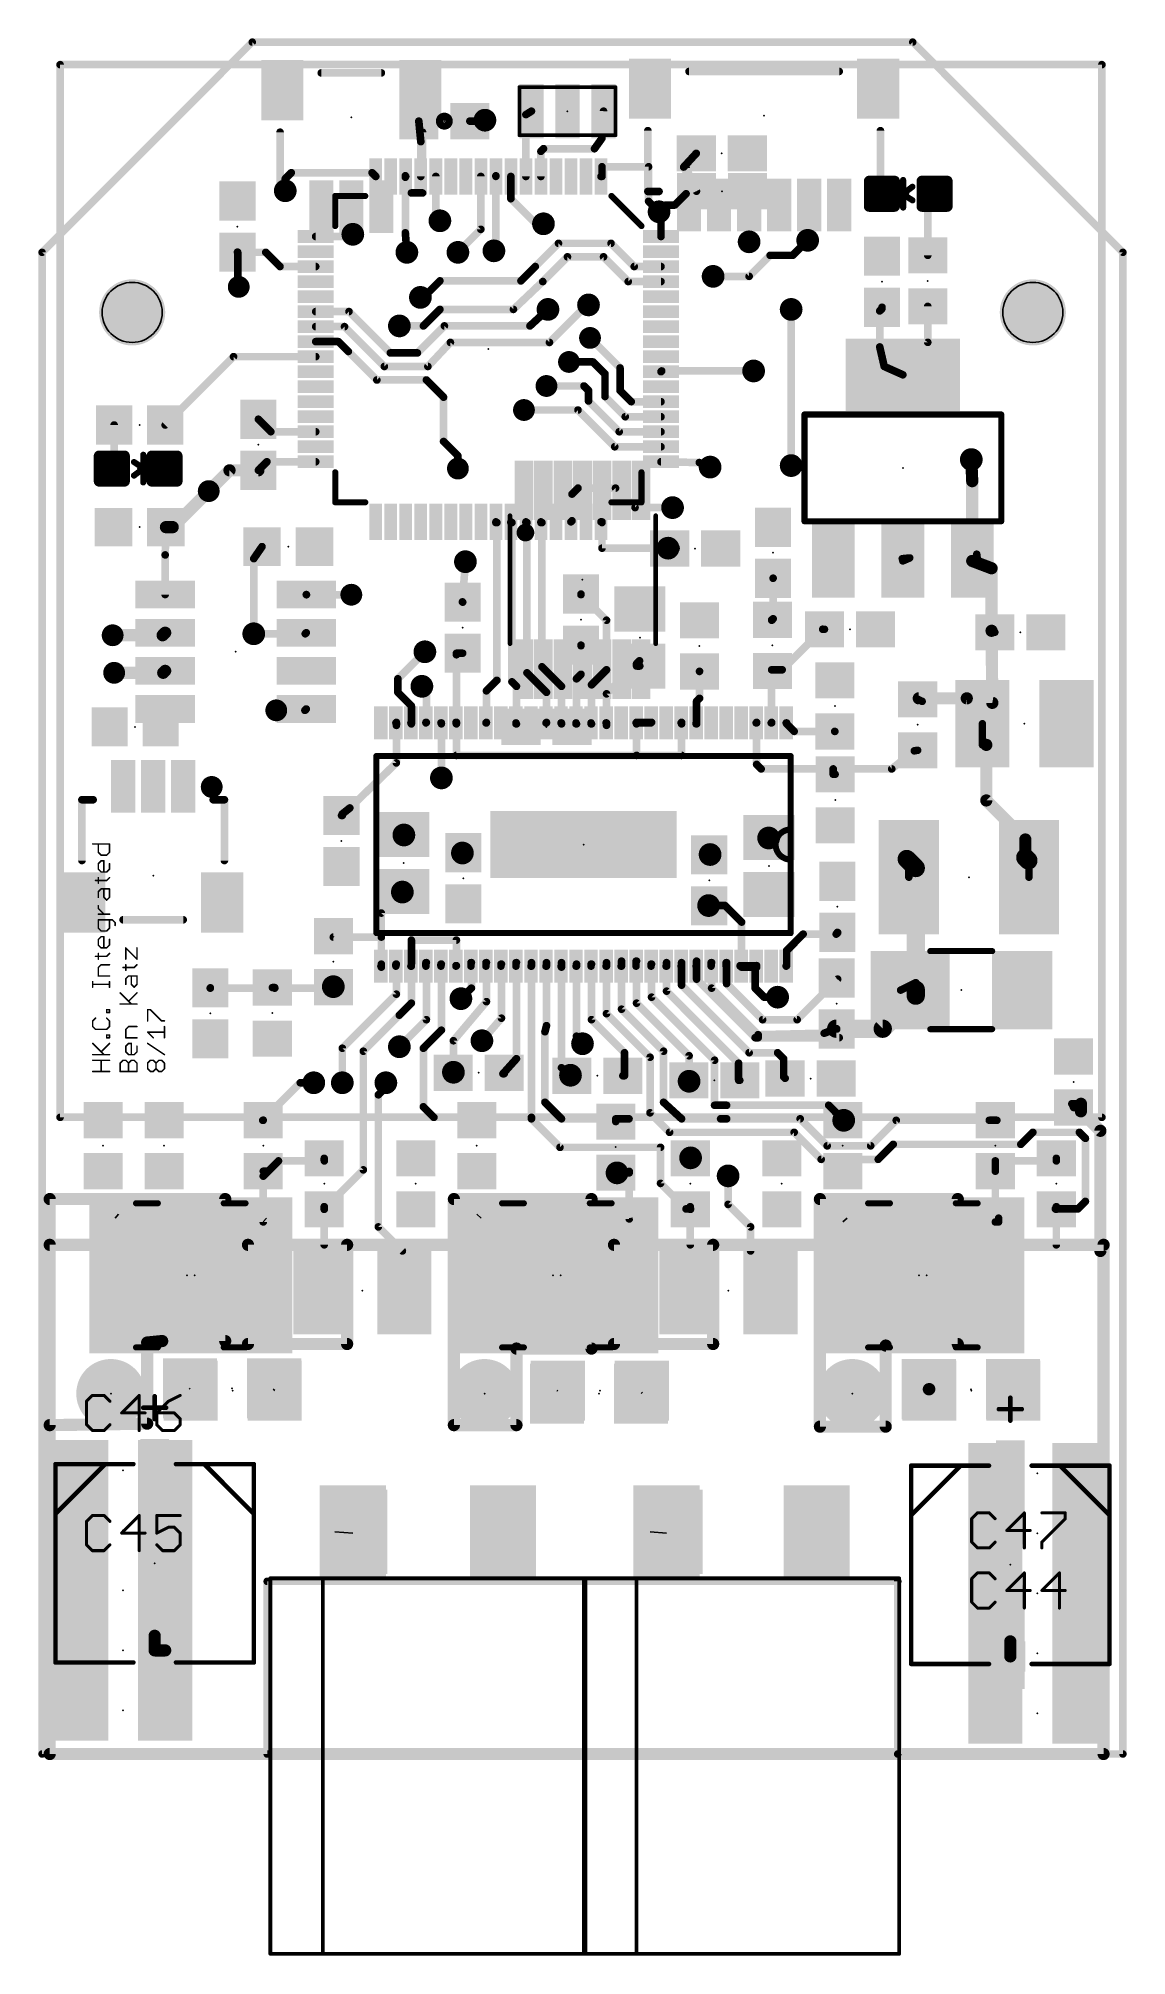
# Model space of a CAD drawing. Extents: x -0.1 to 36.1, y -10.7 to 53.1.
import ezdxf

# ---------------------------------------------------------------- set-up
doc = ezdxf.new("R2010")
doc.units = 0
for name, color, linetype in [('1', 12, 'CONTINUOUS'), ('17', 110, 'CONTINUOUS'), ('18', 110, 'CONTINUOUS'), ('19', 53, 'CONTINUOUS'), ('20', 53, 'CONTINUOUS'), ('21', 253, 'CONTINUOUS'), ('22', 253, 'CONTINUOUS'), ('23', 53, 'CONTINUOUS'), ('24', 53, 'CONTINUOUS'), ('25', 253, 'CONTINUOUS'), ('29', 253, 'CONTINUOUS'), ('30', 253, 'CONTINUOUS')]:
    doc.layers.add(name, color=color, linetype=linetype)

# ---------------------------------------------------------------- blocks, each defined once
blk = doc.blocks.new('RECT')
blk.add_solid([(-0.5, -0.5), (0.5, -0.5), (-0.5, 0.5), (0.5, 0.5)])
blk = doc.blocks.new('RECT160000X160000R30')
at = {"const_width": 0.15}
blk.add_lwpolyline([(0.425, -0.35), (0.425, 0.35, 0.4142), (0.35, 0.425), (-0.35, 0.425, 0.4142), (-0.425, 0.35), (-0.425, -0.35, 0.4142), (-0.35, -0.425), (0.35, -0.425, 0.4142)], format="xyb", close=True, dxfattribs=at)
blk.add_solid([(-0.3754, -0.3754), (0.3754, -0.3754), (-0.3754, 0.3754), (0.3754, 0.3754)])
blk = doc.blocks.new('RECT192512X192512R30')
at = {"const_width": 0.1805}
blk.add_lwpolyline([(0.5114, -0.4211), (0.5114, 0.4211, 0.4142), (0.4211, 0.5114), (-0.4211, 0.5114, 0.4142), (-0.5114, 0.4211), (-0.5114, -0.4211, 0.4142), (-0.4211, -0.5114), (0.4211, -0.5114, 0.4142)], format="xyb", close=True, dxfattribs=at)
blk.add_solid([(-0.4465, -0.4465), (0.4465, -0.4465), (-0.4465, 0.4465), (0.4465, 0.4465)])
blk = doc.blocks.new('SQUAREP')
blk.add_solid([(-0.5, -0.5), (0.5, -0.5), (-0.5, 0.5), (0.5, 0.5)])
blk = doc.blocks.new('ROUNDP')
at = {"const_width": 0.5}
blk.add_lwpolyline([(0, -0.25, 1), (0, 0.25, 1), (0, -0.25)], format="xyb", dxfattribs=at)
blk = doc.blocks.new('ROUNDV')
at = {"const_width": 0.5}
blk.add_lwpolyline([(0, -0.25, 1), (0, 0.25, 1), (0, -0.25)], format="xyb", dxfattribs=at)
blk = doc.blocks.new('SQUAREV')
blk.add_solid([(-0.5, -0.5), (0.5, -0.5), (-0.5, 0.5), (0.5, 0.5)])

msp = doc.modelspace()

# ---------------------------------------------------------------- linework, layer by layer
at = {"layer": '1'}
for points, const_width in [([(0.6, 52.25), (0.6, 17.2)], 0.254), ([(35.3, 52.25), (0.6, 52.25)], 0.254), ([(35.3, 17.2), (35.3, 52.25)], 0.254), ([(12.6144, 49.6844), (12.548, 50.368)], 0.254), ([(14.248, 50.368), (14.818, 50.368)], 0.254), ([(14.818, 50.368), (14.75, 50.4)], 0.254), ([(16.1144, 50.5856), (16.3, 50.7)], 0.254), ([(16.1144, 48.5268), (16.1144, 50.5856)], 0.254), ([(18.65, 49.8), (18.7, 50.7)], 0.254), ([(12.6144, 48.5268), (12.6144, 49.6844)], 0.254), ([(18.4, 49.45), (18.65, 49.8)], 0.254), ([(16.6144, 49.3644), (16.7, 49.45)], 0.254), ([(16.6144, 48.5268), (16.6144, 49.3644)], 0.254), ([(16.7, 49.45), (18.4, 49.45)], 0.254), ([(21.79, 49.296), (21.37, 48.84)], 0.254), ([(8.1, 48.45), (8.3, 48.65)], 0.254), ([(8.1, 48.05), (8.1, 48.45)], 0.254), ([(8.3, 48.65), (10.9912, 48.65)], 0.254), ([(10.9912, 48.65), (11.1144, 48.5268)], 0.254), ([(12.1, 48.55), (12.1, 48.5)], 0.254), ([(12.1, 48.5), (12.1, 46.65)], 0.254), ([(12.1144, 48.5268), (12.1, 48.5268)], 0.25), ([(12.1, 48.5268), (12.1, 48.5)], 0.25), ([(13.1144, 47.1856), (13.1144, 48.5268)], 0.254), ([(14.6144, 46.7644), (14.6144, 48.5268)], 0.254), ([(15.1144, 46.1144), (15.1144, 48.5268)], 0.254), ([(15.1144, 48.55), (15.1144, 48.5268)], 0.25), ([(15.6144, 48.5268), (15.6144, 47.7856)], 0.254), ([(18.6144, 48.5268), (18.65, 48.5268)], 0.25), ([(20.2, 48.85), (18.65, 48.85)], 0.254), ([(18.65, 48.85), (18.65, 48.55)], 0.254), ([(18.65, 48.5268), (18.65, 48.55)], 0.25), ([(20.2, 48.85), (20.2, 47.7)], 0.25), ([(21.37, 48.84), (21.796, 48.036)], 0.254), ([(21.45, 47.95), (21.45, 48.81)], 0.254), ([(21.45, 48.81), (21.796, 48.036)], 0.254), ([(16.45, 46.95), (15.6144, 47.7856)], 0.254), ([(21.075, 47.575), (21.45, 47.95)], 0.254), ([(29.5, 47.727), (29.727, 47.95)], 0.254), ([(13.25, 47.05), (13.1144, 47.1856)], 0.254), ([(20.2, 47.7), (20.55, 47.35)], 0.25), ([(20.775, 47.575), (20.55, 47.35)], 0.254), ([(20.6144, 47.2856), (20.55, 47.35)], 0.254), ([(20.6144, 46.5268), (20.6144, 47.2856)], 0.254), ([(20.775, 47.575), (21.075, 47.575)], 0.254), ([(29.5, 45.9), (29.5, 47.727)], 0.254), ([(9.1144, 46.5268), (10.2768, 46.5268)], 0.254), ([(10.2768, 46.5268), (10.35, 46.6)], 0.254), ([(12.1, 46.65), (12.15, 46)], 0.254), ([(13.85, 46), (14.6144, 46.7644)], 0.254), ([(16.7, 46.95), (16.45, 46.95)], 0.254), ([(6.516, 46), (6.508, 46.008)], 0.254), ([(7.45, 46), (6.516, 46)], 0.254), ([(6.516, 46), (6.516, 45.266)], 0.254), ([(7.9232, 45.5268), (7.45, 46)], 0.254), ([(15.05, 46.05), (15.1144, 46.1144)], 0.254), ([(17.2, 46.3), (16.4268, 45.5268)], 0.254), ([(17.5, 45.85), (16.6768, 45.0268)], 0.254), ([(18.95, 46.3), (17.2, 46.3)], 0.254), ([(18.7, 45.85), (17.5, 45.85)], 0.254), ([(19.5232, 45.0268), (18.7, 45.85)], 0.254), ([(19.7232, 45.5268), (18.95, 46.3)], 0.254), ([(23.55, 46.35), (23.55, 46.2)], 0.254), ([(23.55, 45.2), (24.25, 45.9)], 0.254), ([(24.25, 45.9), (25, 45.9)], 0.254), ([(25, 45.9), (25.5, 46.4)], 0.254), ([(6.516, 45.266), (6.55, 44.85)], 0.254), ([(9.1144, 45.5268), (7.9232, 45.5268)], 0.254), ([(15.95, 45.05), (16.4268, 45.5268)], 0.254), ([(20.6144, 45.5268), (19.7232, 45.5268)], 0.254), ([(22.35, 45.2), (23.55, 45.2)], 0.254), ([(12.7, 44.5), (13.25, 45.05)], 0.254), ([(13.25, 45.05), (15.95, 45.05)], 0.254), ([(16.6768, 45.0268), (15.7, 44.1)], 0.254), ([(20.6144, 45.0268), (19.5232, 45.0268)], 0.254), ([(9.1144, 44.0268), (10.2232, 44.0268)], 0.254), ([(10.2232, 44.0268), (11.6, 42.65)], 0.254), ([(12.6, 44.5), (12.7, 44.5)], 0.254), ([(12.7, 43.55), (13.25, 44.1)], 0.254), ([(15.7, 44.1), (13.25, 44.1)], 0.254), ([(16.25, 43.55), (16.85, 44.1)], 0.254), ([(16.9, 43), (18, 44.1)], 0.254), ([(18, 44.1), (18.2, 44.25)], 0.254), ([(24.95, 38.9), (24.95, 44.1)], 0.254), ([(27.976, 44.126), (27.9, 44.05)], 0.254), ([(27.9, 44.05), (27.9, 42.85)], 0.254), ([(27.976, 44.17), (27.976, 44.126)], 0.254), ([(29.5, 44.2), (29.5, 43.003)], 0.254), ([(9.1144, 43.5268), (10.0732, 43.5268)], 0.254), ([(10.0732, 43.5268), (11.4, 42.2)], 0.254), ([(11.9, 43.55), (12.7, 43.55)], 0.254), ([(12.5, 42.65), (13.4, 43.55)], 0.254), ([(13.4, 43.55), (16.25, 43.55)], 0.254), ([(9.1144, 43.0268), (9.8732, 43.0268)], 0.254), ([(9.8732, 43.0268), (10.2, 42.7)], 0.254), ([(10.2, 42.7), (11.15, 41.75)], 0.254), ([(11.6, 42.65), (12.35, 42.65)], 0.254), ([(12.35, 42.65), (12.5, 42.65)], 0.254), ([(12.85, 42.2), (13.6, 43)], 0.254), ([(13.6, 43), (16.9, 43)], 0.254), ([(19.25, 42.15), (18.25, 43.15)], 0.254), ([(27.9, 42.85), (28.05, 42.2)], 0.254), ([(29.5, 43.003), (28.67, 41.923)], 0.254), ([(6.3768, 42.5268), (4.1, 40.25)], 0.254), ([(9.1144, 42.5268), (6.3768, 42.5268)], 0.254), ([(11.4, 42.2), (12.85, 42.2)], 0.254), ([(17.6, 42.35), (17.55, 42.35)], 0.254), ([(18.35, 42.35), (17.6, 42.35)], 0.254), ([(18.75, 41.95), (18.35, 42.35)], 0.254), ([(19.25, 41.4), (19.25, 42.15)], 0.254), ([(20.6376, 42.05), (20.6144, 42.0268)], 0.254), ([(23.7, 42.05), (20.6376, 42.05)], 0.254), ([(28.05, 42.2), (28.223, 42.123)], 0.254), ([(28.223, 42.123), (28.67, 41.923)], 0.254), ([(11.15, 41.75), (12.8, 41.75)], 0.254), ([(12.8, 41.75), (12.975, 41.575)], 0.254), ([(12.975, 41.575), (13.15, 41.4)], 0.254), ([(13.3729, 41.1771), (12.975, 41.575)], 0.254), ([(16.95, 41.55), (16.8, 41.55)], 0.254), ([(18.05, 41.55), (16.95, 41.55)], 0.254), ([(18.2, 41.4), (18.05, 41.55)], 0.254), ([(18.2, 41.05), (18.2, 41.4)], 0.254), ([(18.75, 41.2), (18.75, 41.95)], 0.254), ([(19.6232, 41.0268), (19.25, 41.4)], 0.254), ([(13.3729, 39.7018), (13.3729, 41.1771)], 0.254), ([(17.85, 40.75), (16.05, 40.75)], 0.254), ([(19.0732, 39.5268), (17.85, 40.75)], 0.254), ([(19.2232, 40.0268), (18.2, 41.05)], 0.254), ([(19.4232, 40.5268), (18.75, 41.2)], 0.254), ([(20.6144, 41.0268), (19.6232, 41.0268)], 0.254), ([(2.4, 40.25), (2.4, 38.877)], 0.254), ([(7.6192, 40.0268), (7.204, 40.442)], 0.254), ([(20.6144, 40.5268), (19.4232, 40.5268)], 0.254), ([(9.1144, 40.0268), (7.6192, 40.0268)], 0.254), ([(13.85, 39.2247), (13.3729, 39.7018)], 0.254), ([(20.6144, 39.5268), (19.0732, 39.5268)], 0.254), ([(20.6144, 40.0268), (19.2232, 40.0268)], 0.254), ([(2.4, 38.877), (2.323, 38.8)], 0.254), ([(6.242, 38.742), (5.55, 38.05)], 0.4064), ([(7.204, 38.742), (6.242, 38.742)], 0.4064), ([(7.4888, 39.0268), (7.204, 38.742)], 0.254), ([(9.1144, 39.0268), (7.4888, 39.0268)], 0.254), ([(13.85, 38.8), (13.85, 39.2247)], 0.254), ([(21.8912, 39), (20.6144, 39.0268)], 0.254), ([(22.25, 38.85), (21.8912, 39)], 0.254), ([(30.981, 38.381), (30.95, 39.1)], 0.4064), ([(30.981, 35.725), (30.981, 38.381)], 0.4064), ([(4.35, 36.85), (5.55, 38.05)], 0.4064), ([(17.65, 37.95), (17.85, 38.15)], 0.254), ([(17.65, 37.0624), (17.65, 37.95)], 0.254), ([(19.1, 38.15), (17.85, 38.15)], 0.254), ([(19.75, 37.5), (19.1, 38.15)], 0.254), ([(4.125, 36.85), (4.35, 36.85)], 0.4064), ([(15.1144, 37), (15.1144, 37.0268)], 0.25), ([(15.15, 37), (15.1144, 37)], 0.25), ([(15.15, 37), (15.15, 31.75)], 0.254), ([(15.6144, 37), (15.6144, 37.0268)], 0.25), ([(15.65, 37), (15.6144, 37)], 0.25), ([(15.65, 37), (15.65, 31.7)], 0.254), ([(16.1144, 37), (16.1144, 37.0268)], 0.25), ([(16.15, 37), (16.1144, 37)], 0.25), ([(16.15, 37), (16.15, 32)], 0.254), ([(16.6144, 37), (16.6144, 37.0268)], 0.25), ([(16.65, 37), (16.6144, 37)], 0.25), ([(16.65, 37), (16.65, 32.2)], 0.254), ([(17.65, 37.0624), (17.6144, 37.0268)], 0.254), ([(18.6144, 37.0268), (18.65, 37.0268)], 0.25), ([(18.65, 37), (18.65, 36.15)], 0.254), ([(18.65, 37.0268), (18.65, 37)], 0.25), ([(21, 37.5), (19.75, 37.5)], 0.254), ([(4.1, 35.925), (4.125, 36.85)], 0.254), ([(4.1, 34.605), (4.1, 35.925)], 0.254), ([(7.325, 36.2), (7.05, 35.8)], 0.254), ([(7.05, 35.8), (7.05, 33.3)], 0.254), ([(14.1, 35.7), (14, 34.362)], 0.254), ([(18.65, 36.15), (20.85, 36.15)], 0.254), ([(20.85, 36.15), (21.04, 36.15)], 0.4064), ([(21.04, 36.15), (20.902, 36.138)], 0.4064), ([(28.9, 35.825), (28.65, 35.8)], 0.25), ([(28.67, 35.725), (28.9, 35.825)], 0.25), ([(31.6255, 35.4805), (30.981, 35.725)], 0.4064), ([(31.15, 35.8), (31.131, 35.95)], 0.25), ([(24.35, 35.15), (24.35, 33.8)], 0.254), ([(24.35, 35.15), (24.348, 35.15)], 0.25), ([(24.348, 35.15), (24.348, 35.146)], 0.25), ([(31.6255, 33.3987), (31.6255, 35.4805)], 0.4064), ([(8.805, 34.6), (8.8, 34.605)], 0.254), ([(10.3, 34.6), (8.805, 34.6)], 0.254), ([(14, 34.362), (14.01, 34.352)], 0.254), ([(17.948, 34.622), (17.95, 34.622)], 0.25), ([(17.95, 34.6), (18.8, 33.75)], 0.254), ([(17.95, 34.622), (17.95, 34.6)], 0.25), ([(18.8, 33.75), (18.8, 32.1)], 0.254), ([(24.35, 33.8), (24.3, 33.75)], 0.254), ([(24.326, 33.762), (24.3, 33.762)], 0.25), ([(24.3, 33.762), (24.3, 33.75)], 0.25), ([(2.35, 33.25), (4.015, 33.25)], 0.4064), ([(4.015, 33.25), (4.1, 33.335)], 0.4064), ([(7.05, 33.3), (8.765, 33.3)], 0.254), ([(8.765, 33.3), (8.8, 33.335)], 0.254), ([(24.65, 32.1), (26, 33.45)], 0.254), ([(26, 33.448), (26, 33.45)], 0.25), ([(26.06, 33.448), (26, 33.448)], 0.25), ([(31.6255, 33.3987), (31.65, 31)], 0.4064), ([(31.6255, 33.35), (31.6255, 33.3987)], 0.25), ([(31.734, 33.35), (31.6255, 33.35)], 0.25), ([(12.6, 32.55), (11.85, 31.8)], 0.254), ([(12.75, 32.7), (12.6, 32.55)], 0.254), ([(13.8, 32.6), (13.8, 30.35)], 0.254), ([(14.01, 32.652), (13.8, 32.652)], 0.25), ([(13.8, 32.652), (13.8, 32.6)], 0.25), ([(17.948, 32.922), (17.95, 32.922)], 0.25), ([(17.95, 32.9), (17.95, 31.95)], 0.254), ([(17.95, 32.922), (17.95, 32.9)], 0.25), ([(2.4, 32), (4.035, 32)], 0.4064), ([(4.035, 32), (4.1, 32.065)], 0.4064), ([(11.85, 31.8), (11.85, 31.35)], 0.254), ([(16.15, 32), (16.5, 31.65)], 0.254), ([(16.65, 32.2), (16.95, 31.9)], 0.254), ([(16.95, 31.9), (17, 31.85)], 0.254), ([(17, 31.85), (17.3, 31.55)], 0.254), ([(17.95, 31.95), (17.8, 31.8)], 0.254), ([(17.8, 31.8), (17.8, 30.3)], 0.254), ([(18.8, 32.1), (18.3, 31.6)], 0.254), ([(19.8, 32.3), (18.8, 31.3)], 0.254), ([(19.9, 32.4), (19.8, 32.3)], 0.254), ([(19.8, 32.224), (19.8, 32.3)], 0.25), ([(19.91, 32.224), (19.8, 32.224)], 0.25), ([(21.9, 32.05), (21.896, 32.05)], 0.25), ([(21.896, 32.05), (21.896, 32.044)], 0.25), ([(21.9, 32.05), (21.9, 31.15)], 0.254), ([(24.3, 30.35), (24.3, 32.1)], 0.254), ([(24.3, 32.1), (24.65, 32.1)], 0.254), ([(11.85, 31.35), (12.3, 30.9)], 0.254), ([(12.8, 31.4), (12.65, 31.55)], 0.254), ([(12.8, 30.35), (12.8, 31.4)], 0.254), ([(15.15, 31.75), (14.8, 31.4)], 0.254), ([(14.8, 31.4), (14.8, 30.35)], 0.254), ([(15.65, 31.7), (15.8, 31.55)], 0.254), ([(15.8, 31.55), (15.8, 30.3)], 0.254), ([(16.5, 31.65), (16.8, 31.35)], 0.254), ([(16.8, 31.35), (16.8, 30.35)], 0.254), ([(17.3, 31.55), (17.3, 30.3)], 0.254), ([(18.3, 31.6), (18.3, 30.3)], 0.254), ([(18.8, 31.3), (18.8, 30.3)], 0.254), ([(30.8, 31.15), (29.2, 31.15)], 0.4064), ([(31.45, 29.6), (30.8, 31.15)], 0.4064), ([(31.65, 31), (30.8, 31.15)], 0.4064), ([(7.8, 30.75), (8.755, 30.75)], 0.254), ([(8.755, 30.75), (8.8, 30.795)], 0.254), ([(12.3, 30.9), (12.3, 30.35)], 0.254), ([(21.9, 31.15), (21.8, 31.05)], 0.254), ([(21.8, 31.05), (21.8, 30.3)], 0.254), ([(29.314, 31.05), (29.164, 31.12)], 0.25), ([(11.784, 30.332), (11.8, 30.332)], 0.25), ([(11.8, 30.35), (11.8, 30.25)], 0.254), ([(11.8, 30.25), (11.8, 29)], 0.254), ([(11.8, 30.332), (11.8, 30.25)], 0.25), ([(12.284, 30.332), (12.3, 30.332)], 0.25), ([(12.3, 30.35), (12.3, 30.3)], 0.254), ([(12.3, 30.332), (12.3, 30.35)], 0.25), ([(12.8, 30.35), (12.784, 30.35)], 0.25), ([(12.784, 30.35), (12.784, 30.332)], 0.25), ([(13.284, 30.332), (13.3, 30.332)], 0.25), ([(13.3, 30.3), (13.3, 28.5)], 0.254), ([(13.3, 30.332), (13.3, 30.3)], 0.25), ([(13.8, 30.35), (13.784, 30.35)], 0.25), ([(13.784, 30.35), (13.784, 30.332)], 0.25), ([(13.8, 30.35), (13.8, 30.3)], 0.254), ([(13.8, 30.35), (13.8, 30.3)], 0.254), ([(13.8, 30.3), (13.8, 29.25)], 0.254), ([(14.784, 30.332), (14.8, 30.332)], 0.25), ([(14.8, 30.332), (14.8, 30.35)], 0.25), ([(15.784, 30.3), (15.784, 30.332)], 0.25), ([(15.8, 30.3), (15.784, 30.3)], 0.25), ([(16.784, 30.332), (16.8, 30.332)], 0.25), ([(16.8, 30.332), (16.8, 30.35)], 0.25), ([(17.284, 30.332), (17.3, 30.332)], 0.25), ([(17.3, 30.332), (17.3, 30.3)], 0.25), ([(17.784, 30.3), (17.784, 30.332)], 0.25), ([(17.8, 30.3), (17.784, 30.3)], 0.25), ([(18.284, 30.3), (18.284, 30.332)], 0.25), ([(18.3, 30.3), (18.284, 30.3)], 0.25), ([(18.784, 30.332), (18.8, 30.332)], 0.25), ([(18.8, 30.3), (18.8, 30.25)], 0.254), ([(18.8, 30.332), (18.8, 30.3)], 0.25), ([(19.784, 30.332), (20.284, 30.332)], 0.25), ([(19.784, 30.332), (19.8, 30.332)], 0.25), ([(19.8, 30.3), (19.8, 30.35)], 0.254), ([(19.8, 30.35), (20.3, 30.35)], 0.254), ([(19.8, 29.25), (19.8, 30.3)], 0.254), ([(19.8, 30.332), (19.8, 30.3)], 0.25), ([(21.284, 30.332), (21.3, 30.332)], 0.25), ([(21.3, 30.3), (21.3, 30.35)], 0.254), ([(21.3, 29.25), (21.3, 30.3)], 0.254), ([(21.3, 30.332), (21.3, 30.3)], 0.25), ([(21.784, 30.3), (21.784, 30.332)], 0.25), ([(21.8, 30.3), (21.784, 30.3)], 0.25), ([(23.784, 30.332), (23.8, 30.332)], 0.25), ([(23.8, 30.35), (23.8, 28.95)], 0.254), ([(23.8, 30.332), (23.8, 30.35)], 0.25), ([(24.284, 30.332), (24.3, 30.332)], 0.25), ([(24.3, 30.332), (24.3, 30.35)], 0.25), ([(24.784, 30.332), (24.8, 30.332)], 0.25), ([(25.05, 30.05), (24.8, 30.3)], 0.254), ([(24.8, 30.332), (24.8, 30.3)], 0.25), ([(26.4, 30.05), (25.05, 30.05)], 0.254), ([(26.4, 30.048), (26.4, 30.05)], 0.25), ([(26.408, 30.048), (26.4, 30.048)], 0.25), ([(31.32, 29.6), (31.32, 30.304)], 0.25), ([(13.8, 29.25), (19.8, 29.25)], 0.254), ([(19.8, 29.25), (21.3, 29.25)], 0.254), ([(28.3, 28.8), (29.05, 29.4)], 0.254), ([(29.15, 29.42), (29.05, 29.4)], 0.25), ([(29.164, 29.42), (29.15, 29.42)], 0.25), ([(31.45, 29.6), (31.32, 29.6)], 0.25), ([(31.45, 27.75), (31.45, 29.6)], 0.4064), ([(11.8, 29), (10.25, 27.5)], 0.254), ([(23.8, 28.95), (23.95, 28.8)], 0.254), ([(23.95, 28.8), (26.35, 28.8)], 0.254), ([(26.35, 28.8), (28.3, 28.8)], 0.254), ([(26.35, 28.62), (26.35, 28.8)], 0.25), ([(26.416, 28.62), (26.35, 28.62)], 0.25), ([(5.65, 28.2), (5.75, 28.2)], 0.254), ([(5.75, 28.2), (5.75, 28.15)], 0.254), ([(10.25, 27.5), (10, 27.3)], 0.254), ([(32.75, 26.45), (31.45, 27.75)], 0.4064), ([(10, 27.25), (9.972, 27.25)], 0.25), ([(9.972, 27.25), (9.972, 27.248)], 0.25), ([(10, 27.3), (10, 27.25)], 0.254), ([(32.75, 25.85), (32.75, 26.45)], 0.4064), ([(29.1, 25.5), (28.8, 25.8)], 0.6096), ([(29.1, 25.5), (28.87, 25.5)], 0.25), ([(28.87, 25.5), (28.87, 25.194)], 0.25), ([(29.1, 21.45), (29.1, 25.5)], 0.6096), ([(32.75, 25.85), (32.85, 25.75)], 0.6096), ([(32.85, 25.75), (32.87, 25.75)], 0.25), ([(32.87, 25.75), (32.87, 25.194)], 0.25), ([(12, 24.7), (11.3, 24)], 0.254), ([(22.2, 24.25), (22.75, 24.25)], 0.254), ([(22.75, 24.25), (23.3, 23.7)], 0.254), ([(11.3, 24), (11.3, 23.2)], 0.254), ([(23.3, 23.7), (23.3, 22.2)], 0.254), ([(9.7, 23.2), (11.3, 23.2)], 0.254), ([(11.3, 23.2), (11.3, 22.3)], 0.254), ([(12.3, 22.55), (12.3, 23.1)], 0.254), ([(12.3, 23.1), (12.3, 22.55)], 0.254), ([(12.3, 22.55), (12.3, 23.1)], 0.254), ([(12.3, 23.1), (13.8, 23.1)], 0.254), ([(13.8, 23.1), (13.8, 22.25)], 0.254), ([(24.8, 22.75), (25.35, 23.3)], 0.254), ([(25.35, 23.3), (26.45, 23.3)], 0.254), ([(26.45, 23.3), (26.5, 23.35)], 0.254), ([(26.486, 23.35), (26.486, 23.358)], 0.25), ([(26.5, 23.35), (26.486, 23.35)], 0.25), ([(11.284, 22.232), (11.3, 22.232)], 0.25), ([(11.3, 22.3), (11.3, 22.2)], 0.254), ([(11.3, 22.232), (11.3, 22.3)], 0.25), ([(11.8, 22.3), (11.784, 22.3)], 0.25), ([(11.784, 22.3), (11.784, 22.232)], 0.25), ([(11.8, 22.3), (11.8, 21.3)], 0.254), ([(12.284, 22.232), (12.3, 22.232)], 0.25), ([(12.3, 22.55), (12.3, 22.45)], 0.254), ([(12.3, 22.45), (12.3, 22.55)], 0.254), ([(12.3, 22.45), (12.3, 22.3)], 0.254), ([(12.3, 22.3), (12.3, 21)], 0.254), ([(12.3, 22.232), (12.3, 22.3)], 0.25), ([(12.8, 22.35), (12.784, 22.35)], 0.25), ([(12.784, 22.35), (12.784, 22.232)], 0.25), ([(12.8, 22.35), (12.8, 20.45)], 0.254), ([(13.3, 22.3), (13.284, 22.3)], 0.25), ([(13.284, 22.3), (13.284, 22.232)], 0.25), ([(13.3, 22.3), (13.3, 20.1)], 0.254), ([(13.8, 22.25), (13.784, 22.25)], 0.25), ([(13.784, 22.25), (13.784, 22.232)], 0.25), ([(14.3, 22.35), (14.284, 22.35)], 0.25), ([(14.284, 22.35), (14.284, 22.232)], 0.25), ([(14.3, 22.35), (14.3, 21.5)], 0.254), ([(14.8, 22.35), (14.784, 22.35)], 0.25), ([(14.784, 22.35), (14.784, 22.232)], 0.25), ([(14.8, 22.35), (14.8, 21.05)], 0.254), ([(15.3, 22.3), (15.284, 22.3)], 0.25), ([(15.284, 22.3), (15.284, 22.232)], 0.25), ([(15.3, 22.3), (15.3, 20.5)], 0.254), ([(15.8, 22.35), (15.784, 22.35)], 0.25), ([(15.784, 22.35), (15.784, 22.232)], 0.25), ([(15.8, 22.35), (15.8, 19.15)], 0.254), ([(16.284, 22.232), (16.3, 22.232)], 0.25), ([(16.3, 22.25), (16.3, 22.35)], 0.254), ([(16.3, 17.2), (16.3, 22.25)], 0.254), ([(16.3, 22.232), (16.3, 22.25)], 0.25), ([(16.784, 22.232), (16.8, 22.232)], 0.25), ([(16.8, 22.35), (16.8, 22.25)], 0.254), ([(16.8, 22.25), (16.8, 20.25)], 0.254), ([(16.8, 22.232), (16.8, 22.25)], 0.25), ([(17.284, 22.232), (17.3, 22.232)], 0.25), ([(17.3, 22.35), (17.3, 22.2)], 0.254), ([(17.3, 22.232), (17.3, 22.2)], 0.25), ([(17.784, 22.232), (17.8, 22.232)], 0.25), ([(17.8, 22.3), (17.8, 22.25)], 0.254), ([(17.8, 22.25), (17.8, 19.9)], 0.254), ([(17.8, 22.232), (17.8, 22.25)], 0.25), ([(18.3, 22.3), (18.284, 22.3)], 0.25), ([(18.284, 22.3), (18.284, 22.232)], 0.25), ([(18.3, 22.3), (18.3, 20.45)], 0.254), ([(18.784, 22.232), (18.8, 22.232)], 0.25), ([(18.8, 22.35), (18.8, 22.3)], 0.254), ([(18.8, 22.3), (18.8, 20.65)], 0.254), ([(18.8, 22.232), (18.8, 22.3)], 0.25), ([(19.284, 22.232), (19.3, 22.232)], 0.25), ([(19.3, 22.4), (19.3, 22.3)], 0.254), ([(19.3, 22.3), (19.3, 20.8)], 0.254), ([(19.3, 22.232), (19.3, 22.3)], 0.25), ([(19.8, 22.4), (19.784, 22.4)], 0.25), ([(19.784, 22.4), (19.784, 22.232)], 0.25), ([(19.8, 22.4), (19.8, 21)], 0.254), ([(20.3, 22.3), (20.284, 22.3)], 0.25), ([(20.284, 22.3), (20.284, 22.232)], 0.25), ([(20.3, 22.3), (20.3, 21.2)], 0.254), ([(20.784, 22.232), (20.8, 22.232)], 0.25), ([(20.8, 22.35), (20.8, 22.25)], 0.254), ([(20.8, 22.25), (20.8, 21.4)], 0.254), ([(20.8, 22.232), (20.8, 22.25)], 0.25), ([(21.284, 22.232), (21.3, 22.232)], 0.25), ([(21.3, 22.35), (21.3, 22.3)], 0.254), ([(21.3, 22.3), (21.3, 21.6)], 0.254), ([(21.3, 22.232), (21.3, 22.3)], 0.25), ([(21.784, 22.232), (21.8, 22.232)], 0.25), ([(21.8, 22.4), (21.8, 22.3)], 0.254), ([(21.8, 22.3), (21.8, 21.8)], 0.254), ([(21.8, 22.232), (21.8, 22.3)], 0.25), ([(22.3, 22.35), (22.284, 22.35)], 0.25), ([(22.284, 22.35), (22.284, 22.232)], 0.25), ([(22.3, 22.35), (22.3, 21.5)], 0.254), ([(22.8, 22.35), (22.784, 22.35)], 0.25), ([(22.784, 22.35), (22.784, 22.232)], 0.25), ([(22.8, 22.35), (22.8, 21.65)], 0.254), ([(23.25, 22.232), (23.25, 22.25)], 0.25), ([(23.25, 22.25), (23.784, 22.25)], 0.25), ([(23.284, 22.232), (23.25, 22.232)], 0.25), ([(23.75, 22.2), (23.8, 22.25)], 0.254), ([(23.784, 22.25), (23.784, 22.232)], 0.25), ([(23.8, 22.25), (23.784, 22.25)], 0.25), ([(23.784, 22.25), (23.784, 22.232)], 0.25), ([(23.784, 22.2), (23.784, 22.232)], 0.25), ([(24.8, 22.25), (24.784, 22.25)], 0.25), ([(24.784, 22.25), (24.784, 22.232)], 0.25), ([(24.8, 22.25), (24.8, 22.75)], 0.254), ([(17.3, 22.2), (17.3, 18.85)], 0.254), ([(21.3, 21.6), (23.55, 19.35)], 0.254), ([(21.8, 21.8), (23.75, 19.85)], 0.254), ([(22.8, 21.65), (24, 20.45)], 0.254), ([(23.3, 22.2), (23.8, 22.2)], 0.254), ([(23.3, 22.2), (23.784, 22.2)], 0.25), ([(23.75, 21.5), (23.75, 22.2)], 0.254), ([(25.15, 20.45), (26.5, 21.8)], 0.254), ([(28.595, 21.434), (29.1, 21.684)], 0.25), ([(29.1, 21.25), (29.1, 21.45)], 0.6096), ([(29.1, 21.684), (29.1, 21.45)], 0.25), ([(5.6, 21.5), (7.75, 21.5)], 0.254), ([(5.6, 21.5), (5.606, 21.5)], 0.25), ([(5.606, 21.5), (5.606, 21.512)], 0.25), ([(7.67, 21.52), (7.75, 21.52)], 0.25), ([(7.75, 21.5), (9.7, 21.5)], 0.254), ([(7.75, 21.52), (7.75, 21.5)], 0.25), ([(9.7, 21.5), (9.7, 21.55)], 0.25), ([(9.7, 21.55), (9.706, 21.55)], 0.25), ([(9.706, 21.55), (9.706, 21.532)], 0.25), ([(11.8, 21.3), (10, 19.5)], 0.254), ([(12.3, 21), (11.9, 20.6)], 0.254), ([(14.8, 21.05), (13.7, 19.75)], 0.254), ([(14.3, 21.5), (13.95, 21.15)], 0.254), ([(19.8, 21), (21.55, 19.25)], 0.254), ([(20.3, 21.2), (22.4, 19.1)], 0.254), ([(20.8, 21.4), (23.2, 19)], 0.254), ([(22.3, 21.5), (23.85, 19.95)], 0.254), ([(24.05, 21.2), (23.75, 21.5)], 0.254), ([(24.5, 21.2), (24.05, 21.2)], 0.254), ([(28, 20.15), (29.1, 21.25)], 0.6096), ([(11.9, 20.6), (10.7, 19.4)], 0.254), ([(12.8, 20.45), (11.9, 19.55)], 0.254), ([(15.3, 20.5), (14.65, 19.75)], 0.254), ([(18.3, 20.45), (19.4, 19.35)], 0.254), ([(18.8, 20.65), (20.25, 19.2)], 0.254), ([(19.3, 20.8), (20.7, 19.4)], 0.254), ([(24, 20.45), (25.15, 20.45)], 0.254), ([(26.45, 20.15), (28, 20.15)], 0.6096), ([(13.3, 20.1), (12.7, 19.5)], 0.254), ([(13.7, 19.75), (13.7, 18.7)], 0.254), ([(16.8, 20.25), (16.75, 20.05)], 0.254), ([(16.75, 20.05), (16.75, 17.7)], 0.254), ([(17.8, 19.9), (18, 19.65)], 0.254), ([(23.75, 19.85), (23.85, 19.85)], 0.254), ([(23.85, 19.95), (26.05, 20)], 0.254), ([(23.85, 19.85), (26.55, 19.85)], 0.254), ([(23.85, 19.95), (23.85, 19.85)], 0.25), ([(26.05, 20), (26.45, 20.15)], 0.254), ([(26.45, 20.15), (26.468, 20.15)], 0.25), ([(26.468, 20.15), (26.468, 20.138)], 0.25), ([(10, 19.5), (10, 18.35)], 0.254), ([(10.7, 19.4), (10.7, 15.45)], 0.254), ([(12.7, 19.5), (12.7, 17.55)], 0.254), ([(15.8, 19.15), (15.35, 18.65)], 0.254), ([(19.4, 19.35), (19.4, 18.6)], 0.254), ([(20.25, 19.2), (20.25, 17.35)], 0.254), ([(20.7, 19.4), (20.7, 17.7)], 0.254), ([(21.55, 19.25), (21.55, 18.4)], 0.254), ([(22.4, 19.1), (22.4, 17.6)], 0.254), ([(23.55, 19.35), (24.5, 19.35)], 0.254), ([(24.5, 19.35), (24.7, 19.15)], 0.254), ([(24.7, 19.15), (24.7, 18.55)], 0.254), ([(13.7, 18.7), (13.694, 18.7)], 0.25), ([(13.694, 18.7), (13.694, 18.682)], 0.25), ([(15.35, 18.65), (15.394, 18.65)], 0.25), ([(15.394, 18.65), (15.394, 18.682)], 0.25), ([(17.3, 18.85), (17.6, 18.55)], 0.254), ([(17.6, 18.55), (17.6, 18.6)], 0.25), ([(17.6, 18.6), (17.642, 18.6)], 0.25), ([(17.642, 18.6), (17.642, 18.582)], 0.25), ([(19.342, 18.582), (19.4, 18.582)], 0.25), ([(19.4, 18.582), (19.4, 18.6)], 0.25), ([(21.54, 18.432), (21.55, 18.432)], 0.25), ([(21.55, 18.432), (21.55, 18.4)], 0.25), ([(23.2, 19), (23.2, 18.45)], 0.254), ([(23.2, 18.432), (23.2, 18.45)], 0.25), ([(23.24, 18.432), (23.2, 18.432)], 0.25), ([(24.7, 18.55), (24.75, 18.5)], 0.254), ([(8.6, 18.35), (7.35, 17.1)], 0.254), ([(9.05, 18.35), (8.6, 18.35)], 0.254), ([(11.45, 18.2), (11.2, 17.95)], 0.254), ([(11.2, 17.95), (11.2, 13.55)], 0.254), ([(11.45, 18.35), (11.45, 18.2)], 0.254), ([(0.6, 17.2), (35.3, 17.2)], 0.254), ([(12.7, 17.55), (13.05, 17.2)], 0.254), ([(13.05, 17.2), (16.3, 17.2)], 0.254), ([(16.3, 17.15), (16.3, 17.2)], 0.254), ([(17.25, 16.2), (16.3, 17.15)], 0.254), ([(16.75, 17.7), (17.3, 17.15)], 0.254), ([(17.3, 17.15), (19.55, 17.15)], 0.254), ([(19.55, 17.15), (19.108, 17.15)], 0.25), ([(19.108, 17.15), (19.108, 17.056)], 0.25), ([(20.25, 17.35), (20.9, 16.7)], 0.254), ([(20.7, 17.7), (21.3, 17.15)], 0.254), ([(21.3, 17.15), (22.6, 17.15)], 0.254), ([(22.4, 17.6), (22.8, 17.6)], 0.254), ([(22.6, 17.15), (22.8, 17.15)], 0.254), ([(22.8, 17.6), (26.2, 17.6)], 0.254), ([(22.8, 17.15), (25.25, 17.15)], 0.254), ([(25.25, 17.15), (26.15, 16.25)], 0.254), ([(26.2, 17.6), (26.7, 17.1)], 0.254), ([(34.3, 17.65), (34.6, 17.65)], 0.254), ([(34.3, 17.65), (34.306, 17.65)], 0.25), ([(34.306, 17.65), (34.356, 17.526)], 0.25), ([(34.6, 17.65), (34.6, 17.4)], 0.4064), ([(34.6, 17.4), (35.25, 16.75)], 0.4064), ([(7.35, 17.1), (7.366, 17.1)], 0.25), ([(7.366, 17.1), (7.366, 17.106)], 0.25), ([(20.9, 16.7), (25.05, 16.7)], 0.254), ([(25.05, 16.7), (25.95, 15.8)], 0.254), ([(27.6, 16.25), (28.45, 17.1)], 0.254), ([(28.45, 17.1), (31.55, 17.1)], 0.254), ([(31.55, 17.1), (31.75, 17.1)], 0.254), ([(31.75, 17.1), (31.8, 17.1)], 0.254), ([(31.75, 17.106), (31.75, 17.1)], 0.25), ([(32.6, 16.3), (33, 16.7)], 0.254), ([(33, 16.7), (34.55, 16.7)], 0.254), ([(34.55, 16.7), (34.75, 16.5)], 0.254), ([(34.75, 16.5), (34.75, 14.4)], 0.254), ([(35.25, 16.75), (35.25, 12.75)], 0.4064), ([(9.398, 15.836), (9.398, 15.748)], 0.25), ([(20.6, 16.2), (17.25, 16.2)], 0.254), ([(20.6, 15), (20.6, 16.2)], 0.254), ([(26.15, 16.25), (27.6, 16.25)], 0.254), ([(27.85, 15.8), (28.35, 16.3)], 0.254), ([(28.35, 16.3), (32.6, 16.3)], 0.254), ([(33.782, 15.748), (33.782, 15.836)], 0.25), ([(7.463, 15.337), (7.366, 15.24)], 0.254), ([(7.366, 15.24), (7.366, 13.716)], 0.254), ([(7.366, 15.406), (7.463, 15.406)], 0.25), ([(7.874, 15.748), (7.463, 15.337)], 0.254), ([(7.463, 15.406), (7.463, 15.337)], 0.25), ([(9.398, 15.748), (7.874, 15.748)], 0.254), ([(10.7, 15.45), (9.4, 14.15)], 0.254), ([(19.108, 15.35), (19.108, 15.356)], 0.25), ([(19.15, 15.35), (19.108, 15.35)], 0.25), ([(19.15, 15.35), (19.558, 15.35)], 0.25), ([(19.558, 15.398), (19.558, 13.816)], 0.254), ([(19.558, 15.35), (19.558, 15.398)], 0.25), ([(22.85, 15.25), (22.85, 14.3)], 0.254), ([(25.95, 15.8), (27.85, 15.8)], 0.254), ([(33.782, 15.748), (31.75, 15.748)], 0.254), ([(31.75, 15.748), (31.75, 15.55)], 0.254), ([(31.75, 15.55), (31.75, 15.406)], 0.254), ([(31.75, 15.406), (31.75, 13.716)], 0.254), ([(31.75, 15.406), (31.75, 15.55)], 0.25), ([(21.45, 14.15), (20.6, 15)], 0.254), ([(0.254, 6.95), (0.254, 14.478)], 0.4064), ([(0.254, 14.478), (6.1, 14.478)], 0.4064), ([(6.1, 14.478), (6.1, 9.75)], 0.4064), ([(9.398, 14.224), (9.398, 14.136)], 0.254), ([(9.398, 14.136), (9.398, 12.954)], 0.254), ([(9.398, 14.224), (9.398, 14.136)], 0.25), ([(9.4, 14.15), (9.398, 14.15)], 0.25), ([(9.398, 14.15), (9.398, 14.136)], 0.25), ([(13.716, 6.95), (13.716, 14.478)], 0.4064), ([(13.716, 14.478), (18.3, 14.478)], 0.4064), ([(18.3, 14.478), (18.3, 9.5)], 0.4064), ([(21.6, 14.15), (21.45, 14.15)], 0.254), ([(21.59, 14.224), (21.59, 14.136)], 0.254), ([(21.59, 14.136), (21.59, 12.954)], 0.254), ([(21.59, 14.224), (21.59, 14.136)], 0.25), ([(21.59, 14.136), (21.6, 14.136)], 0.25), ([(21.6, 14.136), (21.6, 14.15)], 0.25), ([(22.85, 14.3), (23.6, 13.55)], 0.254), ([(25.908, 6.9), (25.908, 14.478)], 0.4064), ([(25.908, 14.478), (30.5, 14.478)], 0.4064), ([(30.5, 14.478), (30.5, 9.65)], 0.4064), ([(33.782, 14.15), (33.75, 14.15)], 0.254), ([(33.782, 14.224), (33.782, 14.15)], 0.254), ([(33.782, 14.15), (33.782, 14.136)], 0.254), ([(34.5, 14.15), (33.782, 14.15)], 0.254), ([(33.782, 14.136), (33.782, 12.954)], 0.254), ([(33.782, 14.136), (33.782, 14.15)], 0.25), ([(34.75, 14.4), (34.5, 14.15)], 0.254), ([(11.2, 13.55), (12, 12.75)], 0.254), ([(23.6, 13.55), (23.6, 12.75)], 0.254), ([(31.75, 13.716), (31.86, 13.716)], 0.25), ([(31.86, 13.716), (31.86, 13.843)], 0.25), ([(0.254, 12.954), (35.356, 12.954)], 0.4064), ([(0.254, -4), (0.254, 12.954)], 0.4064), ([(6.858, 12.954), (10.16, 12.954)], 0.4064), ([(6.858, 9.652), (6.858, 12.954)], 0.4064), ([(10.16, 12.954), (10.16, 9.652)], 0.4064), ([(19.05, 12.954), (22.352, 12.954)], 0.4064), ([(19.05, 9.652), (19.05, 12.954)], 0.4064), ([(22.352, 12.954), (22.352, 9.652)], 0.4064), ([(35.356, 12.954), (35.356, -4)], 0.4064), ([(4, 9.75), (3.5, 9.7)], 0.4064), ([(3.5, 9.7), (3.5, 7)], 0.4064), ([(6.1, 9.75), (4, 9.75)], 0.4064), ([(10.16, 9.652), (6.858, 9.652)], 0.4064), ([(18.3, 9.5), (15.8, 9.5)], 0.4064), ([(15.8, 9.5), (15.8, 6.95)], 0.4064), ([(22.352, 9.652), (19.05, 9.652)], 0.4064), ([(30.5, 9.65), (28.1, 9.6)], 0.4064), ([(28.1, 9.6), (28.1, 6.9)], 0.4064), ([(29.536, 8.146), (29.546, 8.146)], 0.4064), ([(29.546, 8.146), (29.55, 8.15)], 0.4064), ([(3.5, 7), (0.254, 6.95)], 0.4064), ([(15.8, 6.95), (13.716, 6.95)], 0.4064), ([(28.1, 6.9), (25.908, 6.9)], 0.4064), ([(3.75, -0.55), (3.75, -0.063)], 0.4064), ([(4.1, -0.55), (3.75, -0.55)], 0.4064), ([(32.25, -0.75), (32.25, -0.25)], 0.4064), ([(35.356, -4), (0.254, -4)], 0.4064)]:
    msp.add_lwpolyline(points, dxfattribs=dict(at, const_width=const_width))
for points, const_width in [([(0.6635, 52.25, 1), (0.5365, 52.25)], 0.127), ([(0.6, 52.3135, 1), (0.6, 52.1865)], 0.127), ([(35.3635, 52.25, 1), (35.2365, 52.25)], 0.127), ([(35.3, 52.1865, 1), (35.3, 52.3135)], 0.127), ([(12.6112, 50.3741, 1), (12.4848, 50.3619)], 0.127), ([(14.248, 50.4315, 1), (14.248, 50.3045)], 0.127), ([(14.777, 50.4575, 1), (14.723, 50.3425)], 0.127), ([(14.791, 50.3105, 1), (14.845, 50.4255)], 0.127), ([(14.818, 50.3045, 1), (14.818, 50.4315)], 0.127), ([(16.1779, 50.5856, 1), (16.0509, 50.5856)], 0.127), ([(16.0811, 50.6397, 1), (16.1477, 50.5315)], 0.127), ([(16.3333, 50.6459, 1), (16.2667, 50.7541)], 0.127), ([(18.7634, 50.6965, 1), (18.6366, 50.7035)], 0.127), ([(12.6779, 49.6844, 1), (12.5509, 49.6844)], 0.127), ([(18.5866, 49.8035, 1), (18.7134, 49.7965)], 0.127), ([(18.7017, 49.7631, 1), (18.5983, 49.8369)], 0.127), ([(12.5512, 49.6783, 1), (12.6776, 49.6905)], 0.127), ([(16.6779, 49.3644, 1), (16.5509, 49.3644)], 0.127), ([(16.5695, 49.4093, 1), (16.6593, 49.3195)], 0.127), ([(16.7, 49.5135, 1), (16.7, 49.3865)], 0.127), ([(16.7449, 49.4051, 1), (16.6551, 49.4949)], 0.127), ([(18.3483, 49.4869, 1), (18.4517, 49.4131)], 0.127), ([(18.4, 49.3865, 1), (18.4, 49.5135)], 0.127), ([(21.8367, 49.253, 1), (21.7433, 49.339)], 0.127), ([(8.1635, 48.45, 1), (8.0365, 48.45)], 0.127), ([(8.0551, 48.4949, 1), (8.1449, 48.4051)], 0.127), ([(8.3, 48.7135, 1), (8.3, 48.5865)], 0.127), ([(8.3449, 48.6051, 1), (8.2551, 48.6949)], 0.127), ([(11.0361, 48.6949, 1), (10.9463, 48.6051)], 0.127), ([(10.9912, 48.5865, 1), (10.9912, 48.7135)], 0.127), ([(11.0695, 48.4819, 1), (11.1593, 48.5717)], 0.127), ([(12.1635, 48.55, 1), (12.0365, 48.55)], 0.127), ([(12.1635, 48.5, 1), (12.0365, 48.5)], 0.127), ([(12.0365, 48.5, 1), (12.1635, 48.5)], 0.127), ([(12.1, 48.5893, 1), (12.1, 48.4643)], 0.125), ([(12.1625, 48.5268, 1), (12.0375, 48.5268)], 0.125), ([(12.0375, 48.5, 1), (12.1625, 48.5)], 0.125), ([(12.1144, 48.4643, 1), (12.1144, 48.5893)], 0.125), ([(12.5509, 48.5268, 1), (12.6779, 48.5268)], 0.127), ([(13.1779, 48.5268, 1), (13.0509, 48.5268)], 0.127), ([(14.6779, 48.5268, 1), (14.5509, 48.5268)], 0.127), ([(15.1779, 48.5268, 1), (15.0509, 48.5268)], 0.127), ([(15.1769, 48.55, 1), (15.0519, 48.55)], 0.125), ([(15.0519, 48.5268, 1), (15.1769, 48.5268)], 0.125), ([(15.6779, 48.5268, 1), (15.5509, 48.5268)], 0.127), ([(16.0509, 48.5268, 1), (16.1779, 48.5268)], 0.127), ([(16.5509, 48.5268, 1), (16.6779, 48.5268)], 0.127), ([(18.6144, 48.5893, 1), (18.6144, 48.4643)], 0.125), ([(18.65, 48.9135, 1), (18.65, 48.7865)], 0.127), ([(18.7135, 48.85, 1), (18.5865, 48.85)], 0.127), ([(18.5865, 48.55, 1), (18.7135, 48.55)], 0.127), ([(18.7125, 48.55, 1), (18.5875, 48.55)], 0.125), ([(18.5875, 48.5268, 1), (18.7125, 48.5268)], 0.125), ([(18.65, 48.4643, 1), (18.65, 48.5893)], 0.125), ([(20.2625, 48.85, 1), (20.1375, 48.85)], 0.125), ([(20.2, 48.7865, 1), (20.2, 48.9135)], 0.127), ([(21.4261, 48.8697, 1), (21.3139, 48.8103)], 0.127), ([(21.3233, 48.883, 1), (21.4167, 48.797)], 0.127), ([(21.5135, 48.81, 1), (21.3865, 48.81)], 0.127), ([(21.508, 48.8359, 1), (21.392, 48.7841)], 0.127), ([(8.0365, 48.05, 1), (8.1635, 48.05)], 0.127), ([(15.6593, 47.8305, 1), (15.5695, 47.7407)], 0.127), ([(21.3865, 47.95, 1), (21.5135, 47.95)], 0.127), ([(21.4949, 47.9051, 1), (21.4051, 47.9949)], 0.127), ([(21.738, 48.0101, 1), (21.854, 48.0619)], 0.127), ([(21.7399, 48.0063, 1), (21.8521, 48.0657)], 0.127), ([(29.7715, 47.9047, 1), (29.6825, 47.9953)], 0.127), ([(13.1593, 47.2305, 1), (13.0695, 47.1407)], 0.127), ([(13.0509, 47.1856, 1), (13.1779, 47.1856)], 0.127), ([(15.5509, 47.7856, 1), (15.6779, 47.7856)], 0.127), ([(20.2442, 47.7442, 1), (20.1558, 47.6558)], 0.125), ([(20.1375, 47.7, 1), (20.2625, 47.7)], 0.125), ([(20.5949, 47.3949, 1), (20.5051, 47.3051)], 0.127), ([(20.5051, 47.3949, 1), (20.5949, 47.3051)], 0.127), ([(20.5058, 47.3058, 1), (20.5942, 47.3942)], 0.125), ([(20.6779, 47.2856, 1), (20.5509, 47.2856)], 0.127), ([(20.5695, 47.2407, 1), (20.6593, 47.3305)], 0.127), ([(20.775, 47.6385, 1), (20.775, 47.5115)], 0.127), ([(20.8199, 47.5301, 1), (20.7301, 47.6199)], 0.127), ([(21.0301, 47.6199, 1), (21.1199, 47.5301)], 0.127), ([(21.075, 47.5115, 1), (21.075, 47.6385)], 0.127), ([(29.5635, 47.727, 1), (29.4365, 47.727)], 0.127), ([(29.4555, 47.7723, 1), (29.5445, 47.6817)], 0.127), ([(9.1144, 46.5903, 1), (9.1144, 46.4633)], 0.127), ([(10.2319, 46.5717, 1), (10.3217, 46.4819)], 0.127), ([(10.2768, 46.4633, 1), (10.2768, 46.5903)], 0.127), ([(10.3949, 46.5551, 1), (10.3051, 46.6449)], 0.127), ([(12.1633, 46.6549, 1), (12.0367, 46.6451)], 0.127), ([(12.0365, 46.65, 1), (12.1635, 46.65)], 0.127), ([(13.2051, 47.0051, 1), (13.2949, 47.0949)], 0.127), ([(14.5509, 46.7644, 1), (14.6779, 46.7644)], 0.127), ([(14.6593, 46.7195, 1), (14.5695, 46.8093)], 0.127), ([(16.45, 47.0135, 1), (16.45, 46.8865)], 0.127), ([(16.4051, 46.9051, 1), (16.4949, 46.9949)], 0.127), ([(16.7, 46.8865, 1), (16.7, 47.0135)], 0.127), ([(6.5529, 46.0529, 1), (6.4631, 45.9631)], 0.127), ([(6.516, 46.0635, 1), (6.516, 45.9365)], 0.127), ([(6.5795, 46, 1), (6.4525, 46)], 0.127), ([(6.4711, 45.9551, 1), (6.5609, 46.0449)], 0.127), ([(7.4949, 46.0449, 1), (7.4051, 45.9551)], 0.127), ([(7.45, 45.9365, 1), (7.45, 46.0635)], 0.127), ([(12.0867, 45.9951, 1), (12.2133, 46.0049)], 0.127), ([(13.8051, 46.0449, 1), (13.8949, 45.9551)], 0.127), ([(15.0051, 46.0949, 1), (15.0949, 46.0051)], 0.127), ([(15.0509, 46.1144, 1), (15.1779, 46.1144)], 0.127), ([(15.1593, 46.0695, 1), (15.0695, 46.1593)], 0.127), ([(17.2, 46.3635, 1), (17.2, 46.2365)], 0.127), ([(17.2449, 46.2551, 1), (17.1551, 46.3449)], 0.127), ([(17.5, 45.9135, 1), (17.5, 45.7865)], 0.127), ([(17.5449, 45.8051, 1), (17.4551, 45.8949)], 0.127), ([(18.7449, 45.8949, 1), (18.6551, 45.8051)], 0.127), ([(18.7, 45.7865, 1), (18.7, 45.9135)], 0.127), ([(18.9949, 46.3449, 1), (18.9051, 46.2551)], 0.127), ([(18.95, 46.2365, 1), (18.95, 46.3635)], 0.127), ([(20.5509, 46.5268, 1), (20.6779, 46.5268)], 0.127), ([(23.6135, 46.35, 1), (23.4865, 46.35)], 0.127), ([(23.4865, 46.2, 1), (23.6135, 46.2)], 0.127), ([(24.25, 45.9635, 1), (24.25, 45.8365)], 0.127), ([(24.2949, 45.8551, 1), (24.2051, 45.9449)], 0.127), ([(24.9551, 45.9449, 1), (25.0449, 45.8551)], 0.127), ([(25, 45.8365, 1), (25, 45.9635)], 0.127), ([(25.5449, 46.3551, 1), (25.4551, 46.4449)], 0.127), ([(6.5793, 45.2712, 1), (6.4527, 45.2608)], 0.127), ([(6.4525, 45.266, 1), (6.5795, 45.266)], 0.127), ([(7.9232, 45.5903, 1), (7.9232, 45.4633)], 0.127), ([(7.8783, 45.4819, 1), (7.9681, 45.5717)], 0.127), ([(9.1144, 45.4633, 1), (9.1144, 45.5903)], 0.127), ([(16.3819, 45.5717, 1), (16.4717, 45.4819)], 0.127), ([(16.4717, 45.4819, 1), (16.3819, 45.5717)], 0.127), ([(19.7232, 45.5903, 1), (19.7232, 45.4633)], 0.127), ([(19.6783, 45.4819, 1), (19.7681, 45.5717)], 0.127), ([(20.6144, 45.4633, 1), (20.6144, 45.5903)], 0.127), ([(22.35, 45.2635, 1), (22.35, 45.1365)], 0.127), ([(23.55, 45.1365, 1), (23.55, 45.2635)], 0.127), ([(29.4365, 45.9, 1), (29.5635, 45.9)], 0.127), ([(6.4867, 44.8448, 1), (6.6133, 44.8552)], 0.127), ([(13.25, 45.1135, 1), (13.25, 44.9865)], 0.127), ([(13.2949, 45.0051, 1), (13.2051, 45.0949)], 0.127), ([(15.9051, 45.0949, 1), (15.9949, 45.0051)], 0.127), ([(15.95, 44.9865, 1), (15.95, 45.1135)], 0.127), ([(16.6319, 45.0717, 1), (16.7217, 44.9819)], 0.127), ([(16.7205, 44.9807, 1), (16.6331, 45.0729)], 0.127), ([(19.5232, 45.0903, 1), (19.5232, 44.9633)], 0.127), ([(19.4783, 44.9819, 1), (19.5681, 45.0717)], 0.127), ([(20.6144, 44.9633, 1), (20.6144, 45.0903)], 0.127), ([(23.5051, 45.2449, 1), (23.5949, 45.1551)], 0.127), ([(9.1144, 44.0903, 1), (9.1144, 43.9633)], 0.127), ([(10.2681, 44.0717, 1), (10.1783, 43.9819)], 0.127), ([(10.2232, 43.9633, 1), (10.2232, 44.0903)], 0.127), ([(12.6, 44.5635, 1), (12.6, 44.4365)], 0.127), ([(12.6551, 44.5449, 1), (12.7449, 44.4551)], 0.127), ([(12.7, 44.4365, 1), (12.7, 44.5635)], 0.127), ([(13.25, 44.1635, 1), (13.25, 44.0365)], 0.127), ([(13.2949, 44.0551, 1), (13.2051, 44.1449)], 0.127), ([(15.6563, 44.1461, 1), (15.7437, 44.0539)], 0.127), ([(15.7, 44.0365, 1), (15.7, 44.1635)], 0.127), ([(16.8929, 44.0532, 1), (16.8071, 44.1468)], 0.127), ([(17.9619, 44.1508, 1), (18.0381, 44.0492)], 0.127), ([(18.0449, 44.0551, 1), (17.9551, 44.1449)], 0.127), ([(18.2381, 44.1992, 1), (18.1619, 44.3008)], 0.127), ([(25.0135, 44.1, 1), (24.8865, 44.1)], 0.127), ([(27.9635, 44.05, 1), (27.8365, 44.05)], 0.127), ([(27.8551, 44.0949, 1), (27.9449, 44.0051)], 0.127), ([(28.0395, 44.17, 1), (27.9125, 44.17)], 0.127), ([(27.9125, 44.126, 1), (28.0395, 44.126)], 0.127), ([(28.0209, 44.0811, 1), (27.9311, 44.1709)], 0.127), ([(29.5635, 44.2, 1), (29.4365, 44.2)], 0.127), ([(9.1144, 43.5903, 1), (9.1144, 43.4633)], 0.127), ([(10.1181, 43.5717, 1), (10.0283, 43.4819)], 0.127), ([(10.0732, 43.4633, 1), (10.0732, 43.5903)], 0.127), ([(11.9, 43.6135, 1), (11.9, 43.4865)], 0.127), ([(12.6551, 43.5949, 1), (12.7449, 43.5051)], 0.127), ([(12.7, 43.4865, 1), (12.7, 43.6135)], 0.127), ([(13.4, 43.6135, 1), (13.4, 43.4865)], 0.127), ([(13.4449, 43.5051, 1), (13.3551, 43.5949)], 0.127), ([(16.2071, 43.5968, 1), (16.2929, 43.5032)], 0.127), ([(16.25, 43.4865, 1), (16.25, 43.6135)], 0.127), ([(9.1144, 43.0903, 1), (9.1144, 42.9633)], 0.127), ([(9.9181, 43.0717, 1), (9.8283, 42.9819)], 0.127), ([(9.8732, 42.9633, 1), (9.8732, 43.0903)], 0.127), ([(10.2449, 42.7449, 1), (10.1551, 42.6551)], 0.127), ([(10.1551, 42.6551, 1), (10.2449, 42.7449)], 0.127), ([(11.6, 42.7135, 1), (11.6, 42.5865)], 0.127), ([(12.35, 42.7135, 1), (12.35, 42.5865)], 0.127), ([(12.35, 42.5865, 1), (12.35, 42.7135)], 0.127), ([(12.5, 42.5865, 1), (12.5, 42.7135)], 0.127), ([(13.6, 43.0635, 1), (13.6, 42.9365)], 0.127), ([(13.6463, 42.9566, 1), (13.5537, 43.0434)], 0.127), ([(16.8551, 43.0449, 1), (16.9449, 42.9551)], 0.127), ([(16.9, 42.9365, 1), (16.9, 43.0635)], 0.127), ([(18.2949, 43.1949, 1), (18.2051, 43.1051)], 0.127), ([(27.9619, 42.8643, 1), (27.8381, 42.8357)], 0.127), ([(27.8365, 42.85, 1), (27.9635, 42.85)], 0.127), ([(29.4365, 43.003, 1), (29.5635, 43.003)], 0.127), ([(29.5503, 42.9643, 1), (29.4497, 43.0417)], 0.127), ([(6.3768, 42.5903, 1), (6.3768, 42.4633)], 0.127), ([(6.4217, 42.4819, 1), (6.3319, 42.5717)], 0.127), ([(9.1144, 42.4633, 1), (9.1144, 42.5903)], 0.127), ([(11.4, 42.2635, 1), (11.4, 42.1365)], 0.127), ([(11.3551, 42.1551, 1), (11.4449, 42.2449)], 0.127), ([(11.5551, 42.6051, 1), (11.6449, 42.6949)], 0.127), ([(12.4551, 42.6949, 1), (12.5449, 42.6051)], 0.127), ([(12.8037, 42.2434, 1), (12.8963, 42.1566)], 0.127), ([(12.85, 42.1365, 1), (12.85, 42.2635)], 0.127), ([(17.55, 42.4135, 1), (17.55, 42.2865)], 0.127), ([(17.6, 42.4135, 1), (17.6, 42.2865)], 0.127), ([(17.6, 42.2865, 1), (17.6, 42.4135)], 0.127), ([(18.3949, 42.3949, 1), (18.3051, 42.3051)], 0.127), ([(18.35, 42.2865, 1), (18.35, 42.4135)], 0.127), ([(19.3135, 42.15, 1), (19.1865, 42.15)], 0.127), ([(19.2051, 42.1051, 1), (19.2949, 42.1949)], 0.127), ([(20.5695, 42.0717, 1), (20.6593, 41.9819)], 0.127), ([(20.6376, 42.1135, 1), (20.6376, 41.9865)], 0.127), ([(20.6825, 42.0051, 1), (20.5927, 42.0949)], 0.127), ([(23.7, 41.9865, 1), (23.7, 42.1135)], 0.127), ([(28.0758, 42.258, 1), (28.0242, 42.142)], 0.127), ([(27.9881, 42.1857, 1), (28.1119, 42.2143)], 0.127), ([(28.2489, 42.181, 1), (28.1971, 42.065)], 0.127), ([(28.1972, 42.065, 1), (28.2488, 42.181)], 0.127), ([(11.15, 41.8135, 1), (11.15, 41.6865)], 0.127), ([(11.1051, 41.7051, 1), (11.1949, 41.7949)], 0.127), ([(12.8449, 41.7949, 1), (12.7551, 41.7051)], 0.127), ([(12.8, 41.6865, 1), (12.8, 41.8135)], 0.127), ([(13.0199, 41.6199, 1), (12.9301, 41.5301)], 0.127), ([(13.0199, 41.6199, 1), (12.9301, 41.5301)], 0.127), ([(12.9301, 41.5301, 1), (13.0199, 41.6199)], 0.127), ([(13.1051, 41.3551, 1), (13.1949, 41.4449)], 0.127), ([(16.8, 41.6135, 1), (16.8, 41.4865)], 0.127), ([(16.95, 41.6135, 1), (16.95, 41.4865)], 0.127), ([(16.95, 41.4865, 1), (16.95, 41.6135)], 0.127), ([(18.0949, 41.5949, 1), (18.0051, 41.5051)], 0.127), ([(18.05, 41.4865, 1), (18.05, 41.6135)], 0.127), ([(18.2635, 41.4, 1), (18.1365, 41.4)], 0.127), ([(18.1551, 41.3551, 1), (18.2449, 41.4449)], 0.127), ([(18.8135, 41.95, 1), (18.6865, 41.95)], 0.127), ([(18.7051, 41.9051, 1), (18.7949, 41.9949)], 0.127), ([(19.2949, 41.4449, 1), (19.2051, 41.3551)], 0.127), ([(28.6197, 41.9617, 1), (28.7203, 41.8843)], 0.127), ([(28.6441, 41.865, 1), (28.6959, 41.981)], 0.127), ([(13.4364, 41.1771, 1), (13.3094, 41.1771)], 0.127), ([(13.328, 41.1322, 1), (13.4178, 41.222)], 0.127), ([(16.05, 40.8135, 1), (16.05, 40.6865)], 0.127), ([(17.8949, 40.7949, 1), (17.8051, 40.7051)], 0.127), ([(17.85, 40.6865, 1), (17.85, 40.8135)], 0.127), ([(18.2449, 41.0949, 1), (18.1551, 41.0051)], 0.127), ([(18.1365, 41.05, 1), (18.2635, 41.05)], 0.127), ([(18.7949, 41.2449, 1), (18.7051, 41.1551)], 0.127), ([(18.6865, 41.2, 1), (18.8135, 41.2)], 0.127), ([(19.1865, 41.4, 1), (19.3135, 41.4)], 0.127), ([(19.6232, 41.0903, 1), (19.6232, 40.9633)], 0.127), ([(19.5783, 40.9819, 1), (19.6681, 41.0717)], 0.127), ([(20.6144, 40.9633, 1), (20.6144, 41.0903)], 0.127), ([(2.4635, 40.25, 1), (2.3365, 40.25)], 0.127), ([(4.0551, 40.2949, 1), (4.1449, 40.2051)], 0.127), ([(7.2489, 40.4869, 1), (7.1591, 40.3971)], 0.127), ([(19.4232, 40.5903, 1), (19.4232, 40.4633)], 0.127), ([(19.3783, 40.4819, 1), (19.4681, 40.5717)], 0.127), ([(20.6144, 40.4633, 1), (20.6144, 40.5903)], 0.127), ([(7.6192, 40.0903, 1), (7.6192, 39.9633)], 0.127), ([(7.5743, 39.9819, 1), (7.6641, 40.0717)], 0.127), ([(9.1144, 39.9633, 1), (9.1144, 40.0903)], 0.127), ([(13.4178, 39.7467, 1), (13.328, 39.6569)], 0.127), ([(13.3094, 39.7018, 1), (13.4364, 39.7018)], 0.127), ([(19.0732, 39.5903, 1), (19.0732, 39.4633)], 0.127), ([(19.0283, 39.4819, 1), (19.1181, 39.5717)], 0.127), ([(19.2232, 40.0903, 1), (19.2232, 39.9633)], 0.127), ([(19.1783, 39.9819, 1), (19.2681, 40.0717)], 0.127), ([(20.6144, 39.9633, 1), (20.6144, 40.0903)], 0.127), ([(20.6144, 39.4633, 1), (20.6144, 39.5903)], 0.127), ([(2.4449, 38.8321, 1), (2.3551, 38.9219)], 0.127), ([(6.242, 38.8436, 1), (6.242, 38.6404)], 0.2032), ([(6.3138, 38.6702, 1), (6.1702, 38.8138)], 0.2032), ([(7.204, 38.6404, 1), (7.204, 38.8436)], 0.2032), ([(7.4888, 39.0903, 1), (7.4888, 38.9633)], 0.127), ([(7.5337, 38.9819, 1), (7.4439, 39.0717)], 0.127), ([(9.1144, 38.9633, 1), (9.1144, 39.0903)], 0.127), ([(13.9135, 39.2247, 1), (13.7865, 39.2247)], 0.127), ([(13.8051, 39.1798, 1), (13.8949, 39.2696)], 0.127), ([(20.6157, 39.0903, 1), (20.6131, 38.9633)], 0.127), ([(21.9157, 39.0586, 1), (21.8667, 38.9414)], 0.127), ([(21.8899, 38.9365, 1), (21.8925, 39.0635)], 0.127), ([(22.2255, 38.7914, 1), (22.2745, 38.9086)], 0.127), ([(24.8865, 38.9, 1), (25.0135, 38.9)], 0.127), ([(31.0515, 39.1044, 1), (30.8485, 39.0956)], 0.2032), ([(2.2781, 38.8449, 1), (2.3679, 38.7551)], 0.127), ([(2.3365, 38.877, 1), (2.4635, 38.877)], 0.127), ([(7.1591, 38.7869, 1), (7.2489, 38.6971)], 0.127), ([(13.7865, 38.8, 1), (13.9135, 38.8)], 0.127), ([(31.0826, 38.381, 1), (30.8794, 38.381)], 0.2032), ([(30.8795, 38.3766, 1), (31.0825, 38.3854)], 0.2032), ([(5.4782, 38.1218, 1), (5.6218, 37.9782)], 0.2032), ([(5.6218, 37.9782, 1), (5.4782, 38.1218)], 0.2032), ([(17.7135, 37.95, 1), (17.5865, 37.95)], 0.127), ([(17.6051, 37.9949, 1), (17.6949, 37.9051)], 0.127), ([(17.85, 38.2135, 1), (17.85, 38.0865)], 0.127), ([(17.8949, 38.1051, 1), (17.8051, 38.1949)], 0.127), ([(19.1449, 38.1949, 1), (19.0551, 38.1051)], 0.127), ([(19.1, 38.0865, 1), (19.1, 38.2135)], 0.127), ([(4.125, 36.9516, 1), (4.125, 36.7484)], 0.2032), ([(4.35, 36.7484, 1), (4.35, 36.9516)], 0.2032), ([(15.1769, 37.0268, 1), (15.0519, 37.0268)], 0.125), ([(15.1144, 37.0625, 1), (15.1144, 36.9375)], 0.125), ([(15.0519, 37, 1), (15.1769, 37)], 0.125), ([(15.2135, 37, 1), (15.0865, 37)], 0.127), ([(15.15, 36.9375, 1), (15.15, 37.0625)], 0.125), ([(15.6769, 37.0268, 1), (15.5519, 37.0268)], 0.125), ([(15.6144, 37.0625, 1), (15.6144, 36.9375)], 0.125), ([(15.5519, 37, 1), (15.6769, 37)], 0.125), ([(15.7135, 37, 1), (15.5865, 37)], 0.127), ([(15.65, 36.9375, 1), (15.65, 37.0625)], 0.125), ([(16.1769, 37.0268, 1), (16.0519, 37.0268)], 0.125), ([(16.1144, 37.0625, 1), (16.1144, 36.9375)], 0.125), ([(16.0519, 37, 1), (16.1769, 37)], 0.125), ([(16.2135, 37, 1), (16.0865, 37)], 0.127), ([(16.15, 36.9375, 1), (16.15, 37.0625)], 0.125), ([(16.6769, 37.0268, 1), (16.5519, 37.0268)], 0.125), ([(16.6144, 37.0625, 1), (16.6144, 36.9375)], 0.125), ([(16.5519, 37, 1), (16.6769, 37)], 0.125), ([(16.7135, 37, 1), (16.5865, 37)], 0.127), ([(16.65, 36.9375, 1), (16.65, 37.0625)], 0.125), ([(17.5695, 37.0717, 1), (17.6593, 36.9819)], 0.127), ([(17.5865, 37.0624, 1), (17.7135, 37.0624)], 0.127), ([(17.6949, 37.0175, 1), (17.6051, 37.1073)], 0.127), ([(18.6144, 37.0893, 1), (18.6144, 36.9643)], 0.125), ([(18.7135, 37, 1), (18.5865, 37)], 0.127), ([(18.7125, 37.0268, 1), (18.5875, 37.0268)], 0.125), ([(18.5875, 37, 1), (18.7125, 37)], 0.125), ([(18.65, 36.9643, 1), (18.65, 37.0893)], 0.125), ([(19.75, 37.5635, 1), (19.75, 37.4365)], 0.127), ([(19.7051, 37.4551, 1), (19.7949, 37.5449)], 0.127), ([(21, 37.4365, 1), (21, 37.5635)], 0.127), ([(4.1885, 36.8483, 1), (4.0615, 36.8517)], 0.127), ([(4.2782, 36.9218, 1), (4.4218, 36.7782)], 0.2032), ([(4.1635, 35.925, 1), (4.0365, 35.925)], 0.127), ([(4.0365, 35.9267, 1), (4.1635, 35.9233)], 0.127), ([(7.1135, 35.8, 1), (6.9865, 35.8)], 0.127), ([(6.9977, 35.836, 1), (7.1023, 35.764)], 0.127), ([(7.3773, 36.164, 1), (7.2727, 36.236)], 0.127), ([(14.1633, 35.6953, 1), (14.0367, 35.7047)], 0.127), ([(18.65, 36.2135, 1), (18.65, 36.0865)], 0.127), ([(18.5865, 36.15, 1), (18.7135, 36.15)], 0.127), ([(20.85, 36.2516, 1), (20.85, 36.0484)], 0.2032), ([(20.8932, 36.2392, 1), (20.9108, 36.0368)], 0.2032), ([(20.85, 36.0865, 1), (20.85, 36.2135)], 0.127), ([(21.0488, 36.0488, 1), (21.0312, 36.2512)], 0.2032), ([(21.04, 36.0484, 1), (21.04, 36.2516)], 0.2032), ([(28.6438, 35.8622, 1), (28.6562, 35.7378)], 0.125), ([(28.6451, 35.7823, 1), (28.6949, 35.6677)], 0.125), ([(28.9249, 35.7677, 1), (28.8751, 35.8823)], 0.125), ([(28.9062, 35.7628, 1), (28.8938, 35.8872)], 0.125), ([(31.017, 35.82, 1), (30.945, 35.63)], 0.2032), ([(30.8794, 35.725, 1), (31.0826, 35.725)], 0.2032), ([(31.193, 35.9579, 1), (31.069, 35.9421)], 0.125), ([(31.088, 35.7921, 1), (31.212, 35.8079)], 0.125), ([(24.4135, 35.15, 1), (24.2865, 35.15)], 0.127), ([(24.348, 35.2125, 1), (24.348, 35.0875)], 0.125), ([(24.4105, 35.15, 1), (24.2855, 35.15)], 0.125), ([(24.2855, 35.146, 1), (24.4105, 35.146)], 0.125), ([(24.35, 35.0875, 1), (24.35, 35.2125)], 0.125), ([(31.7271, 35.4805, 1), (31.5239, 35.4805)], 0.2032), ([(31.5895, 35.3855, 1), (31.6616, 35.5755)], 0.2032), ([(4.0365, 34.605, 1), (4.1635, 34.605)], 0.127), ([(8.8449, 34.6499, 1), (8.7551, 34.5601)], 0.127), ([(8.805, 34.6635, 1), (8.805, 34.5365)], 0.127), ([(8.7601, 34.5551, 1), (8.8499, 34.6449)], 0.127), ([(10.3, 34.5365, 1), (10.3, 34.6635)], 0.127), ([(14.0449, 34.4069, 1), (13.9551, 34.3171)], 0.127), ([(17.948, 34.6845, 1), (17.948, 34.5595)], 0.125), ([(17.9949, 34.6449, 1), (17.9051, 34.5551)], 0.127), ([(18.0125, 34.622, 1), (17.8875, 34.622)], 0.125), ([(17.8875, 34.6, 1), (18.0125, 34.6)], 0.125), ([(17.95, 34.5595, 1), (17.95, 34.6845)], 0.125), ([(13.9367, 34.3667, 1), (14.0633, 34.3573)], 0.127), ([(13.9651, 34.3071, 1), (14.0549, 34.3969)], 0.127), ([(18.8635, 33.75, 1), (18.7365, 33.75)], 0.127), ([(18.7551, 33.7051, 1), (18.8449, 33.7949)], 0.127), ([(24.2551, 33.7949, 1), (24.3449, 33.7051)], 0.127), ([(24.3, 33.8245, 1), (24.3, 33.6995)], 0.125), ([(24.3625, 33.762, 1), (24.2375, 33.762)], 0.125), ([(24.2865, 33.8, 1), (24.4135, 33.8)], 0.127), ([(24.3949, 33.7551, 1), (24.3051, 33.8449)], 0.127), ([(24.326, 33.6995, 1), (24.326, 33.8245)], 0.125), ([(2.35, 33.3516, 1), (2.35, 33.1484)], 0.2032), ([(3.9432, 33.3218, 1), (4.0868, 33.1782)], 0.2032), ([(4.015, 33.1484, 1), (4.015, 33.3516)], 0.2032), ([(4.1718, 33.2632, 1), (4.0282, 33.4068)], 0.2032), ([(7.05, 33.3635, 1), (7.05, 33.2365)], 0.127), ([(6.9865, 33.3, 1), (7.1135, 33.3)], 0.127), ([(8.7201, 33.3449, 1), (8.8099, 33.2551)], 0.127), ([(8.8449, 33.2901, 1), (8.7551, 33.3799)], 0.127), ([(8.765, 33.2365, 1), (8.765, 33.3635)], 0.127), ([(24.2375, 33.75, 1), (24.3625, 33.75)], 0.125), ([(26.0625, 33.45, 1), (25.9375, 33.45)], 0.125), ([(26, 33.5105, 1), (26, 33.3855)], 0.125), ([(25.9375, 33.448, 1), (26.0625, 33.448)], 0.125), ([(26.0449, 33.4051, 1), (25.9551, 33.4949)], 0.127), ([(26.06, 33.3855, 1), (26.06, 33.5105)], 0.125), ([(31.7271, 33.3998, 1), (31.5239, 33.3977)], 0.2032), ([(31.5239, 33.3987, 1), (31.7271, 33.3987)], 0.2032), ([(31.688, 33.3987, 1), (31.563, 33.3987)], 0.125), ([(31.6255, 33.4125, 1), (31.6255, 33.2875)], 0.125), ([(31.563, 33.35, 1), (31.688, 33.35)], 0.125), ([(31.734, 33.2875, 1), (31.734, 33.4125)], 0.125), ([(12.5551, 32.5949, 1), (12.6449, 32.5051)], 0.127), ([(12.6449, 32.5051, 1), (12.5551, 32.5949)], 0.127), ([(12.7949, 32.6551, 1), (12.7051, 32.7449)], 0.127), ([(13.8635, 32.6, 1), (13.7365, 32.6)], 0.127), ([(13.8, 32.7145, 1), (13.8, 32.5895)], 0.125), ([(13.8625, 32.652, 1), (13.7375, 32.652)], 0.125), ([(13.7375, 32.6, 1), (13.8625, 32.6)], 0.125), ([(14.01, 32.5895, 1), (14.01, 32.7145)], 0.125), ([(17.948, 32.9845, 1), (17.948, 32.8595)], 0.125), ([(18.0135, 32.9, 1), (17.8865, 32.9)], 0.127), ([(18.0125, 32.922, 1), (17.8875, 32.922)], 0.125), ([(17.8875, 32.9, 1), (18.0125, 32.9)], 0.125), ([(17.95, 32.8595, 1), (17.95, 32.9845)], 0.125), ([(2.4, 32.1016, 1), (2.4, 31.8984)], 0.2032), ([(3.9632, 32.0718, 1), (4.1068, 31.9282)], 0.2032), ([(4.1718, 31.9932, 1), (4.0282, 32.1368)], 0.2032), ([(4.035, 31.8984, 1), (4.035, 32.1016)], 0.2032), ([(11.9135, 31.8, 1), (11.7865, 31.8)], 0.127), ([(16.1949, 32.0449, 1), (16.1051, 31.9551)], 0.127), ([(16.0865, 32, 1), (16.2135, 32)], 0.127), ([(16.6949, 32.2449, 1), (16.6051, 32.1551)], 0.127), ([(16.5865, 32.2, 1), (16.7135, 32.2)], 0.127), ([(16.9949, 31.9449, 1), (16.9051, 31.8551)], 0.127), ([(16.9051, 31.8551, 1), (16.9949, 31.9449)], 0.127), ([(17.0449, 31.8949, 1), (16.9551, 31.8051)], 0.127), ([(16.9551, 31.8051, 1), (17.0449, 31.8949)], 0.127), ([(17.8635, 31.8, 1), (17.7365, 31.8)], 0.127), ([(17.8865, 31.95, 1), (18.0135, 31.95)], 0.127), ([(17.9949, 31.9051, 1), (17.9051, 31.9949)], 0.127), ([(18.7365, 32.1, 1), (18.8635, 32.1)], 0.127), ([(18.8449, 32.0551, 1), (18.7551, 32.1449)], 0.127), ([(19.7551, 32.3449, 1), (19.8449, 32.2551)], 0.127), ([(19.8625, 32.3, 1), (19.7375, 32.3)], 0.125), ([(19.8, 32.2865, 1), (19.8, 32.1615)], 0.125), ([(19.7375, 32.224, 1), (19.8625, 32.224)], 0.125), ([(19.8449, 32.2551, 1), (19.7551, 32.3449)], 0.127), ([(19.9449, 32.3551, 1), (19.8551, 32.4449)], 0.127), ([(19.91, 32.1615, 1), (19.91, 32.2865)], 0.125), ([(21.896, 32.1125, 1), (21.896, 31.9875)], 0.125), ([(21.9585, 32.05, 1), (21.8335, 32.05)], 0.125), ([(21.8335, 32.044, 1), (21.9585, 32.044)], 0.125), ([(21.9635, 32.05, 1), (21.8365, 32.05)], 0.127), ([(21.9, 31.9875, 1), (21.9, 32.1125)], 0.125), ([(24.3635, 32.1, 1), (24.2365, 32.1)], 0.127), ([(24.3, 32.1635, 1), (24.3, 32.0365)], 0.127), ([(24.6051, 32.1449, 1), (24.6949, 32.0551)], 0.127), ([(24.65, 32.0365, 1), (24.65, 32.1635)], 0.127), ([(11.8051, 31.8449, 1), (11.8949, 31.7551)], 0.127), ([(11.8949, 31.3949, 1), (11.8051, 31.3051)], 0.127), ([(11.7865, 31.35, 1), (11.9135, 31.35)], 0.127), ([(12.6949, 31.5949, 1), (12.6051, 31.5051)], 0.127), ([(12.8635, 31.4, 1), (12.7365, 31.4)], 0.127), ([(12.7551, 31.3551, 1), (12.8449, 31.4449)], 0.127), ([(14.8635, 31.4, 1), (14.7365, 31.4)], 0.127), ([(14.7551, 31.4449, 1), (14.8449, 31.3551)], 0.127), ([(15.0865, 31.75, 1), (15.2135, 31.75)], 0.127), ([(15.1949, 31.7051, 1), (15.1051, 31.7949)], 0.127), ([(15.6949, 31.7449, 1), (15.6051, 31.6551)], 0.127), ([(15.5865, 31.7, 1), (15.7135, 31.7)], 0.127), ([(15.8635, 31.55, 1), (15.7365, 31.55)], 0.127), ([(15.7551, 31.5051, 1), (15.8449, 31.5949)], 0.127), ([(16.5449, 31.6949, 1), (16.4551, 31.6051)], 0.127), ([(16.4551, 31.6051, 1), (16.5449, 31.6949)], 0.127), ([(16.8635, 31.35, 1), (16.7365, 31.35)], 0.127), ([(16.7551, 31.3051, 1), (16.8449, 31.3949)], 0.127), ([(17.3635, 31.55, 1), (17.2365, 31.55)], 0.127), ([(17.2551, 31.5051, 1), (17.3449, 31.5949)], 0.127), ([(17.7551, 31.8449, 1), (17.8449, 31.7551)], 0.127), ([(18.3635, 31.6, 1), (18.2365, 31.6)], 0.127), ([(18.2551, 31.6449, 1), (18.3449, 31.5551)], 0.127), ([(18.8635, 31.3, 1), (18.7365, 31.3)], 0.127), ([(18.7551, 31.3449, 1), (18.8449, 31.2551)], 0.127), ([(29.2, 31.2516, 1), (29.2, 31.0484)], 0.2032), ([(30.8177, 31.2501, 1), (30.7823, 31.0499)], 0.2032), ([(30.8937, 31.1893, 1), (30.7063, 31.1107)], 0.2032), ([(30.8, 31.0484, 1), (30.8, 31.2516)], 0.2032), ([(7.8, 30.8135, 1), (7.8, 30.6865)], 0.127), ([(8.7101, 30.7949, 1), (8.7999, 30.7051)], 0.127), ([(8.755, 30.6865, 1), (8.755, 30.8135)], 0.127), ([(8.8449, 30.7501, 1), (8.7551, 30.8399)], 0.127), ([(12.3635, 30.9, 1), (12.2365, 30.9)], 0.127), ([(12.2551, 30.8551, 1), (12.3449, 30.9449)], 0.127), ([(21.8635, 31.05, 1), (21.7365, 31.05)], 0.127), ([(21.7551, 31.0949, 1), (21.8449, 31.0051)], 0.127), ([(21.8365, 31.15, 1), (21.9635, 31.15)], 0.127), ([(21.9449, 31.1051, 1), (21.8551, 31.1949)], 0.127), ([(29.1904, 31.1766, 1), (29.1376, 31.0634)], 0.125), ([(29.2876, 30.9934, 1), (29.3404, 31.1066)], 0.125), ([(31.5484, 30.999, 1), (31.7516, 31.001)], 0.2032), ([(31.6323, 30.8999, 1), (31.6677, 31.1001)], 0.2032), ([(11.784, 30.3945, 1), (11.784, 30.2695)], 0.125), ([(11.8635, 30.35, 1), (11.7365, 30.35)], 0.127), ([(11.8635, 30.25, 1), (11.7365, 30.25)], 0.127), ([(11.7365, 30.25, 1), (11.8635, 30.25)], 0.127), ([(11.8625, 30.332, 1), (11.7375, 30.332)], 0.125), ([(11.7375, 30.25, 1), (11.8625, 30.25)], 0.125), ([(11.8, 30.2695, 1), (11.8, 30.3945)], 0.125), ([(12.284, 30.3945, 1), (12.284, 30.2695)], 0.125), ([(12.3635, 30.35, 1), (12.2365, 30.35)], 0.127), ([(12.2365, 30.35, 1), (12.3635, 30.35)], 0.127), ([(12.2365, 30.3, 1), (12.3635, 30.3)], 0.127), ([(12.3625, 30.35, 1), (12.2375, 30.35)], 0.125), ([(12.2375, 30.332, 1), (12.3625, 30.332)], 0.125), ([(12.3, 30.2695, 1), (12.3, 30.3945)], 0.125), ([(12.784, 30.4125, 1), (12.784, 30.2875)], 0.125), ([(12.8465, 30.35, 1), (12.7215, 30.35)], 0.125), ([(12.7215, 30.332, 1), (12.8465, 30.332)], 0.125), ([(12.7365, 30.35, 1), (12.8635, 30.35)], 0.127), ([(12.8, 30.2875, 1), (12.8, 30.4125)], 0.125), ([(13.284, 30.3945, 1), (13.284, 30.2695)], 0.125), ([(13.3635, 30.3, 1), (13.2365, 30.3)], 0.127), ([(13.3625, 30.332, 1), (13.2375, 30.332)], 0.125), ([(13.2375, 30.3, 1), (13.3625, 30.3)], 0.125), ([(13.3, 30.2695, 1), (13.3, 30.3945)], 0.125), ([(13.784, 30.4125, 1), (13.784, 30.2875)], 0.125), ([(13.8465, 30.35, 1), (13.7215, 30.35)], 0.125), ([(13.7215, 30.332, 1), (13.8465, 30.332)], 0.125), ([(13.8635, 30.35, 1), (13.7365, 30.35)], 0.127), ([(13.8635, 30.35, 1), (13.7365, 30.35)], 0.127), ([(13.8635, 30.3, 1), (13.7365, 30.3)], 0.127), ([(13.7365, 30.35, 1), (13.8635, 30.35)], 0.127), ([(13.7365, 30.3, 1), (13.8635, 30.3)], 0.127), ([(13.7365, 30.3, 1), (13.8635, 30.3)], 0.127), ([(13.8, 30.2875, 1), (13.8, 30.4125)], 0.125), ([(14.784, 30.3945, 1), (14.784, 30.2695)], 0.125), ([(14.7365, 30.35, 1), (14.8635, 30.35)], 0.127), ([(14.8625, 30.35, 1), (14.7375, 30.35)], 0.125), ([(14.7375, 30.332, 1), (14.8625, 30.332)], 0.125), ([(14.8, 30.2695, 1), (14.8, 30.3945)], 0.125), ([(15.8465, 30.332, 1), (15.7215, 30.332)], 0.125), ([(15.784, 30.3625, 1), (15.784, 30.2375)], 0.125), ([(15.7215, 30.3, 1), (15.8465, 30.3)], 0.125), ([(15.7365, 30.3, 1), (15.8635, 30.3)], 0.127), ([(15.8, 30.2375, 1), (15.8, 30.3625)], 0.125), ([(16.784, 30.3945, 1), (16.784, 30.2695)], 0.125), ([(16.7365, 30.35, 1), (16.8635, 30.35)], 0.127), ([(16.8625, 30.35, 1), (16.7375, 30.35)], 0.125), ([(16.7375, 30.332, 1), (16.8625, 30.332)], 0.125), ([(16.8, 30.2695, 1), (16.8, 30.3945)], 0.125), ([(17.284, 30.3945, 1), (17.284, 30.2695)], 0.125), ([(17.2365, 30.3, 1), (17.3635, 30.3)], 0.127), ([(17.3625, 30.332, 1), (17.2375, 30.332)], 0.125), ([(17.2375, 30.3, 1), (17.3625, 30.3)], 0.125), ([(17.3, 30.2695, 1), (17.3, 30.3945)], 0.125), ([(17.8465, 30.332, 1), (17.7215, 30.332)], 0.125), ([(17.784, 30.3625, 1), (17.784, 30.2375)], 0.125), ([(17.7215, 30.3, 1), (17.8465, 30.3)], 0.125), ([(17.7365, 30.3, 1), (17.8635, 30.3)], 0.127), ([(17.8, 30.2375, 1), (17.8, 30.3625)], 0.125), ([(18.3465, 30.332, 1), (18.2215, 30.332)], 0.125), ([(18.284, 30.3625, 1), (18.284, 30.2375)], 0.125), ([(18.2215, 30.3, 1), (18.3465, 30.3)], 0.125), ([(18.2365, 30.3, 1), (18.3635, 30.3)], 0.127), ([(18.3, 30.2375, 1), (18.3, 30.3625)], 0.125), ([(18.784, 30.3945, 1), (18.784, 30.2695)], 0.125), ([(18.8635, 30.3, 1), (18.7365, 30.3)], 0.127), ([(18.7365, 30.3, 1), (18.8635, 30.3)], 0.127), ([(18.7365, 30.25, 1), (18.8635, 30.25)], 0.127), ([(18.8625, 30.332, 1), (18.7375, 30.332)], 0.125), ([(18.7375, 30.3, 1), (18.8625, 30.3)], 0.125), ([(18.8, 30.2695, 1), (18.8, 30.3945)], 0.125), ([(19.784, 30.3945, 1), (19.784, 30.2695)], 0.125), ([(19.784, 30.3945, 1), (19.784, 30.2695)], 0.125), ([(19.8635, 30.35, 1), (19.7365, 30.35)], 0.127), ([(19.8, 30.4135, 1), (19.8, 30.2865)], 0.127), ([(19.8635, 30.3, 1), (19.7365, 30.3)], 0.127), ([(19.7365, 30.3, 1), (19.8635, 30.3)], 0.127), ([(19.8625, 30.332, 1), (19.7375, 30.332)], 0.125), ([(19.7375, 30.3, 1), (19.8625, 30.3)], 0.125), ([(19.8, 30.2695, 1), (19.8, 30.3945)], 0.125), ([(20.284, 30.2695, 1), (20.284, 30.3945)], 0.125), ([(20.3, 30.2865, 1), (20.3, 30.4135)], 0.127), ([(21.284, 30.3945, 1), (21.284, 30.2695)], 0.125), ([(21.3635, 30.35, 1), (21.2365, 30.35)], 0.127), ([(21.3635, 30.3, 1), (21.2365, 30.3)], 0.127), ([(21.2365, 30.3, 1), (21.3635, 30.3)], 0.127), ([(21.3625, 30.332, 1), (21.2375, 30.332)], 0.125), ([(21.2375, 30.3, 1), (21.3625, 30.3)], 0.125), ([(21.3, 30.2695, 1), (21.3, 30.3945)], 0.125), ([(21.8465, 30.332, 1), (21.7215, 30.332)], 0.125), ([(21.784, 30.3625, 1), (21.784, 30.2375)], 0.125), ([(21.7215, 30.3, 1), (21.8465, 30.3)], 0.125), ([(21.7365, 30.3, 1), (21.8635, 30.3)], 0.127), ([(21.8, 30.2375, 1), (21.8, 30.3625)], 0.125), ([(23.784, 30.3945, 1), (23.784, 30.2695)], 0.125), ([(23.8635, 30.35, 1), (23.7365, 30.35)], 0.127), ([(23.8625, 30.35, 1), (23.7375, 30.35)], 0.125), ([(23.7375, 30.332, 1), (23.8625, 30.332)], 0.125), ([(23.8, 30.2695, 1), (23.8, 30.3945)], 0.125), ([(24.284, 30.3945, 1), (24.284, 30.2695)], 0.125), ([(24.2365, 30.35, 1), (24.3635, 30.35)], 0.127), ([(24.3625, 30.35, 1), (24.2375, 30.35)], 0.125), ([(24.2375, 30.332, 1), (24.3625, 30.332)], 0.125), ([(24.3, 30.2695, 1), (24.3, 30.3945)], 0.125), ([(24.784, 30.3945, 1), (24.784, 30.2695)], 0.125), ([(24.8449, 30.3449, 1), (24.7551, 30.2551)], 0.127), ([(24.8625, 30.332, 1), (24.7375, 30.332)], 0.125), ([(24.7375, 30.3, 1), (24.8625, 30.3)], 0.125), ([(24.8, 30.2695, 1), (24.8, 30.3945)], 0.125), ([(25.05, 30.1135, 1), (25.05, 29.9865)], 0.127), ([(25.0051, 30.0051, 1), (25.0949, 30.0949)], 0.127), ([(26.4625, 30.05, 1), (26.3375, 30.05)], 0.125), ([(26.4, 30.1105, 1), (26.4, 29.9855)], 0.125), ([(26.3375, 30.048, 1), (26.4625, 30.048)], 0.125), ([(26.4, 29.9865, 1), (26.4, 30.1135)], 0.127), ([(26.408, 29.9855, 1), (26.408, 30.1105)], 0.125), ([(31.3825, 30.304, 1), (31.2575, 30.304)], 0.125), ([(13.8, 29.3135, 1), (13.8, 29.1865)], 0.127), ([(19.8, 29.3135, 1), (19.8, 29.1865)], 0.127), ([(19.8, 29.1865, 1), (19.8, 29.3135)], 0.127), ([(21.3, 29.1865, 1), (21.3, 29.3135)], 0.127), ([(29.0377, 29.4613, 1), (29.0623, 29.3387)], 0.125), ([(29.0897, 29.3504, 1), (29.0103, 29.4496)], 0.127), ([(29.15, 29.4825, 1), (29.15, 29.3575)], 0.125), ([(29.1623, 29.3587, 1), (29.1377, 29.4813)], 0.125), ([(29.164, 29.3575, 1), (29.164, 29.4825)], 0.125), ([(31.32, 29.6625, 1), (31.32, 29.5375)], 0.125), ([(31.2575, 29.6, 1), (31.3825, 29.6)], 0.125), ([(31.5516, 29.6, 1), (31.3484, 29.6)], 0.2032), ([(31.3563, 29.5607, 1), (31.5437, 29.6393)], 0.2032), ([(31.45, 29.5375, 1), (31.45, 29.6625)], 0.125), ([(11.7365, 29, 1), (11.8635, 29)], 0.127), ([(11.8442, 28.9544, 1), (11.7558, 29.0456)], 0.127), ([(13.7365, 29.25, 1), (13.8635, 29.25)], 0.127), ([(19.7365, 29.25, 1), (19.8635, 29.25)], 0.127), ([(21.2365, 29.25, 1), (21.3635, 29.25)], 0.127), ([(23.8449, 28.9949, 1), (23.7551, 28.9051)], 0.127), ([(23.7365, 28.95, 1), (23.8635, 28.95)], 0.127), ([(23.95, 28.8635, 1), (23.95, 28.7365)], 0.127), ([(23.9051, 28.7551, 1), (23.9949, 28.8449)], 0.127), ([(26.35, 28.8635, 1), (26.35, 28.7365)], 0.127), ([(26.4125, 28.8, 1), (26.2875, 28.8)], 0.125), ([(26.35, 28.6825, 1), (26.35, 28.5575)], 0.125), ([(26.35, 28.7365, 1), (26.35, 28.8635)], 0.127), ([(26.416, 28.5575, 1), (26.416, 28.6825)], 0.125), ([(28.2603, 28.8496, 1), (28.3397, 28.7504)], 0.127), ([(28.3, 28.7365, 1), (28.3, 28.8635)], 0.127), ([(5.65, 28.2635, 1), (5.65, 28.1365)], 0.127), ([(5.8135, 28.2, 1), (5.6865, 28.2)], 0.127), ([(5.6865, 28.15, 1), (5.8135, 28.15)], 0.127), ([(5.75, 28.1365, 1), (5.75, 28.2635)], 0.127), ([(13.2365, 28.5, 1), (13.3635, 28.5)], 0.127), ([(26.2875, 28.62, 1), (26.4125, 28.62)], 0.125), ([(10.2058, 27.5456, 1), (10.2942, 27.4544)], 0.127), ([(10.2897, 27.4504, 1), (10.2103, 27.5496)], 0.127), ([(31.3484, 27.75, 1), (31.5516, 27.75)], 0.2032), ([(31.5218, 27.8218, 1), (31.3782, 27.6782)], 0.2032), ([(9.972, 27.3125, 1), (9.972, 27.1875)], 0.125), ([(10.0345, 27.25, 1), (9.9095, 27.25)], 0.125), ([(9.9095, 27.248, 1), (10.0345, 27.248)], 0.125), ([(10.0635, 27.3, 1), (9.9365, 27.3)], 0.127), ([(9.9603, 27.3496, 1), (10.0397, 27.2504)], 0.127), ([(9.9365, 27.25, 1), (10.0635, 27.25)], 0.127), ([(10, 27.1875, 1), (10, 27.3125)], 0.125), ([(32.8516, 26.45, 1), (32.6484, 26.45)], 0.2032), ([(32.6782, 26.3782, 1), (32.8218, 26.5218)], 0.2032), ([(28.9078, 25.9078, 1), (28.6922, 25.6922)], 0.3048), ([(28.87, 25.5625, 1), (28.87, 25.4375)], 0.125), ([(28.9325, 25.5, 1), (28.8075, 25.5)], 0.125), ([(29.2524, 25.5, 1), (28.9476, 25.5)], 0.3048), ([(28.9922, 25.3922, 1), (29.2078, 25.6078)], 0.3048), ([(29.1, 25.4375, 1), (29.1, 25.5625)], 0.125), ([(32.8578, 25.9578, 1), (32.6422, 25.7422)], 0.3048), ([(32.6484, 25.85, 1), (32.8516, 25.85)], 0.2032), ([(32.7422, 25.6422, 1), (32.9578, 25.8578)], 0.3048), ([(32.85, 25.8125, 1), (32.85, 25.6875)], 0.125), ([(32.9325, 25.75, 1), (32.8075, 25.75)], 0.125), ([(32.87, 25.6875, 1), (32.87, 25.8125)], 0.125), ([(28.8075, 25.194, 1), (28.9325, 25.194)], 0.125), ([(32.8075, 25.194, 1), (32.9325, 25.194)], 0.125), ([(12.0449, 24.6551, 1), (11.9551, 24.7449)], 0.127), ([(22.2, 24.3135, 1), (22.2, 24.1865)], 0.127), ([(22.7949, 24.2949, 1), (22.7051, 24.2051)], 0.127), ([(22.75, 24.1865, 1), (22.75, 24.3135)], 0.127), ([(11.3635, 24, 1), (11.2365, 24)], 0.127), ([(11.2551, 24.0449, 1), (11.3449, 23.9551)], 0.127), ([(23.3635, 23.7, 1), (23.2365, 23.7)], 0.127), ([(23.2551, 23.6551, 1), (23.3449, 23.7449)], 0.127), ([(9.7, 23.2635, 1), (9.7, 23.1365)], 0.127), ([(11.3635, 23.2, 1), (11.2365, 23.2)], 0.127), ([(11.2365, 23.2, 1), (11.3635, 23.2)], 0.127), ([(11.3, 23.1365, 1), (11.3, 23.2635)], 0.127), ([(12.3635, 23.1, 1), (12.2365, 23.1)], 0.127), ([(12.3635, 23.1, 1), (12.2365, 23.1)], 0.127), ([(12.3635, 23.1, 1), (12.2365, 23.1)], 0.127), ([(12.3, 23.1635, 1), (12.3, 23.0365)], 0.127), ([(13.8635, 23.1, 1), (13.7365, 23.1)], 0.127), ([(13.8, 23.0365, 1), (13.8, 23.1635)], 0.127), ([(25.35, 23.3635, 1), (25.35, 23.2365)], 0.127), ([(25.3949, 23.2551, 1), (25.3051, 23.3449)], 0.127), ([(26.4051, 23.3449, 1), (26.4949, 23.2551)], 0.127), ([(26.5485, 23.358, 1), (26.4235, 23.358)], 0.125), ([(26.486, 23.4125, 1), (26.486, 23.2875)], 0.125), ([(26.4235, 23.35, 1), (26.5485, 23.35)], 0.125), ([(26.45, 23.2365, 1), (26.45, 23.3635)], 0.127), ([(26.5449, 23.3051, 1), (26.4551, 23.3949)], 0.127), ([(26.5, 23.2875, 1), (26.5, 23.4125)], 0.125), ([(11.284, 22.2945, 1), (11.284, 22.1695)], 0.125), ([(11.3635, 22.3, 1), (11.2365, 22.3)], 0.127), ([(11.2365, 22.3, 1), (11.3635, 22.3)], 0.127), ([(11.3625, 22.3, 1), (11.2375, 22.3)], 0.125), ([(11.3, 22.1695, 1), (11.3, 22.2945)], 0.125), ([(11.784, 22.3625, 1), (11.784, 22.2375)], 0.125), ([(11.8465, 22.3, 1), (11.7215, 22.3)], 0.125), ([(11.8635, 22.3, 1), (11.7365, 22.3)], 0.127), ([(11.8, 22.2375, 1), (11.8, 22.3625)], 0.125), ([(12.284, 22.2945, 1), (12.284, 22.1695)], 0.125), ([(12.3635, 22.55, 1), (12.2365, 22.55)], 0.127), ([(12.3635, 22.55, 1), (12.2365, 22.55)], 0.127), ([(12.2365, 22.55, 1), (12.3635, 22.55)], 0.127), ([(12.2365, 22.55, 1), (12.3635, 22.55)], 0.127), ([(12.2365, 22.55, 1), (12.3635, 22.55)], 0.127), ([(12.3635, 22.45, 1), (12.2365, 22.45)], 0.127), ([(12.2365, 22.45, 1), (12.3635, 22.45)], 0.127), ([(12.2365, 22.45, 1), (12.3635, 22.45)], 0.127), ([(12.3635, 22.3, 1), (12.2365, 22.3)], 0.127), ([(12.2365, 22.3, 1), (12.3635, 22.3)], 0.127), ([(12.3625, 22.3, 1), (12.2375, 22.3)], 0.125), ([(12.3, 22.1695, 1), (12.3, 22.2945)], 0.125), ([(12.784, 22.4125, 1), (12.784, 22.2875)], 0.125), ([(12.8465, 22.35, 1), (12.7215, 22.35)], 0.125), ([(12.8635, 22.35, 1), (12.7365, 22.35)], 0.127), ([(12.8, 22.2875, 1), (12.8, 22.4125)], 0.125), ([(13.284, 22.3625, 1), (13.284, 22.2375)], 0.125), ([(13.3465, 22.3, 1), (13.2215, 22.3)], 0.125), ([(13.3635, 22.3, 1), (13.2365, 22.3)], 0.127), ([(13.3, 22.2375, 1), (13.3, 22.3625)], 0.125), ([(13.784, 22.3125, 1), (13.784, 22.1875)], 0.125), ([(13.8465, 22.25, 1), (13.7215, 22.25)], 0.125), ([(13.8, 22.1875, 1), (13.8, 22.3125)], 0.125), ([(14.284, 22.4125, 1), (14.284, 22.2875)], 0.125), ([(14.3465, 22.35, 1), (14.2215, 22.35)], 0.125), ([(14.3635, 22.35, 1), (14.2365, 22.35)], 0.127), ([(14.3, 22.2875, 1), (14.3, 22.4125)], 0.125), ([(14.784, 22.4125, 1), (14.784, 22.2875)], 0.125), ([(14.8465, 22.35, 1), (14.7215, 22.35)], 0.125), ([(14.8635, 22.35, 1), (14.7365, 22.35)], 0.127), ([(14.8, 22.2875, 1), (14.8, 22.4125)], 0.125), ([(15.284, 22.3625, 1), (15.284, 22.2375)], 0.125), ([(15.3465, 22.3, 1), (15.2215, 22.3)], 0.125), ([(15.3635, 22.3, 1), (15.2365, 22.3)], 0.127), ([(15.3, 22.2375, 1), (15.3, 22.3625)], 0.125), ([(15.784, 22.4125, 1), (15.784, 22.2875)], 0.125), ([(15.8465, 22.35, 1), (15.7215, 22.35)], 0.125), ([(15.8635, 22.35, 1), (15.7365, 22.35)], 0.127), ([(15.8, 22.2875, 1), (15.8, 22.4125)], 0.125), ([(16.284, 22.2945, 1), (16.284, 22.1695)], 0.125), ([(16.3635, 22.35, 1), (16.2365, 22.35)], 0.127), ([(16.3635, 22.25, 1), (16.2365, 22.25)], 0.127), ([(16.3625, 22.25, 1), (16.2375, 22.25)], 0.125), ([(16.3, 22.1695, 1), (16.3, 22.2945)], 0.125), ([(16.784, 22.2945, 1), (16.784, 22.1695)], 0.125), ([(16.8635, 22.35, 1), (16.7365, 22.35)], 0.127), ([(16.8635, 22.25, 1), (16.7365, 22.25)], 0.127), ([(16.8625, 22.25, 1), (16.7375, 22.25)], 0.125), ([(16.8, 22.1695, 1), (16.8, 22.2945)], 0.125), ([(17.284, 22.2945, 1), (17.284, 22.1695)], 0.125), ([(17.3635, 22.35, 1), (17.2365, 22.35)], 0.127), ([(17.3625, 22.232, 1), (17.2375, 22.232)], 0.125), ([(17.3, 22.1695, 1), (17.3, 22.2945)], 0.125), ([(17.784, 22.2945, 1), (17.784, 22.1695)], 0.125), ([(17.8635, 22.3, 1), (17.7365, 22.3)], 0.127), ([(17.8635, 22.25, 1), (17.7365, 22.25)], 0.127), ([(17.8625, 22.25, 1), (17.7375, 22.25)], 0.125), ([(17.8, 22.1695, 1), (17.8, 22.2945)], 0.125), ([(18.284, 22.3625, 1), (18.284, 22.2375)], 0.125), ([(18.3465, 22.3, 1), (18.2215, 22.3)], 0.125), ([(18.3635, 22.3, 1), (18.2365, 22.3)], 0.127), ([(18.3, 22.2375, 1), (18.3, 22.3625)], 0.125), ([(18.784, 22.2945, 1), (18.784, 22.1695)], 0.125), ([(18.8635, 22.35, 1), (18.7365, 22.35)], 0.127), ([(18.8635, 22.3, 1), (18.7365, 22.3)], 0.127), ([(18.7365, 22.3, 1), (18.8635, 22.3)], 0.127), ([(18.8625, 22.3, 1), (18.7375, 22.3)], 0.125), ([(18.8, 22.1695, 1), (18.8, 22.2945)], 0.125), ([(19.284, 22.2945, 1), (19.284, 22.1695)], 0.125), ([(19.3635, 22.4, 1), (19.2365, 22.4)], 0.127), ([(19.3635, 22.3, 1), (19.2365, 22.3)], 0.127), ([(19.2365, 22.3, 1), (19.3635, 22.3)], 0.127), ([(19.3625, 22.3, 1), (19.2375, 22.3)], 0.125), ([(19.3, 22.1695, 1), (19.3, 22.2945)], 0.125), ([(19.784, 22.4625, 1), (19.784, 22.3375)], 0.125), ([(19.8465, 22.4, 1), (19.7215, 22.4)], 0.125), ([(19.8635, 22.4, 1), (19.7365, 22.4)], 0.127), ([(19.8, 22.3375, 1), (19.8, 22.4625)], 0.125), ([(20.284, 22.3625, 1), (20.284, 22.2375)], 0.125), ([(20.3465, 22.3, 1), (20.2215, 22.3)], 0.125), ([(20.3635, 22.3, 1), (20.2365, 22.3)], 0.127), ([(20.3, 22.2375, 1), (20.3, 22.3625)], 0.125), ([(20.784, 22.2945, 1), (20.784, 22.1695)], 0.125), ([(20.8635, 22.35, 1), (20.7365, 22.35)], 0.127), ([(20.8635, 22.25, 1), (20.7365, 22.25)], 0.127), ([(20.8625, 22.25, 1), (20.7375, 22.25)], 0.125), ([(20.8, 22.1695, 1), (20.8, 22.2945)], 0.125), ([(21.284, 22.2945, 1), (21.284, 22.1695)], 0.125), ([(21.3635, 22.35, 1), (21.2365, 22.35)], 0.127), ([(21.3635, 22.3, 1), (21.2365, 22.3)], 0.127), ([(21.2365, 22.3, 1), (21.3635, 22.3)], 0.127), ([(21.3625, 22.3, 1), (21.2375, 22.3)], 0.125), ([(21.3, 22.1695, 1), (21.3, 22.2945)], 0.125), ([(21.784, 22.2945, 1), (21.784, 22.1695)], 0.125), ([(21.8635, 22.4, 1), (21.7365, 22.4)], 0.127), ([(21.8635, 22.3, 1), (21.7365, 22.3)], 0.127), ([(21.7365, 22.3, 1), (21.8635, 22.3)], 0.127), ([(21.8625, 22.3, 1), (21.7375, 22.3)], 0.125), ([(21.8, 22.1695, 1), (21.8, 22.2945)], 0.125), ([(22.284, 22.4125, 1), (22.284, 22.2875)], 0.125), ([(22.3465, 22.35, 1), (22.2215, 22.35)], 0.125), ([(22.3635, 22.35, 1), (22.2365, 22.35)], 0.127), ([(22.3, 22.2875, 1), (22.3, 22.4125)], 0.125), ([(22.784, 22.4125, 1), (22.784, 22.2875)], 0.125), ([(22.8465, 22.35, 1), (22.7215, 22.35)], 0.125), ([(22.8635, 22.35, 1), (22.7365, 22.35)], 0.127), ([(22.8, 22.2875, 1), (22.8, 22.4125)], 0.125), ([(23.3125, 22.25, 1), (23.1875, 22.25)], 0.125), ([(23.25, 22.3125, 1), (23.25, 22.1875)], 0.125), ([(23.25, 22.2945, 1), (23.25, 22.1695)], 0.125), ([(23.284, 22.1695, 1), (23.284, 22.2945)], 0.125), ([(23.8465, 22.25, 1), (23.7215, 22.25)], 0.125), ([(23.784, 22.3125, 1), (23.784, 22.1875)], 0.125), ([(23.8465, 22.25, 1), (23.7215, 22.25)], 0.125), ([(23.8465, 22.232, 1), (23.7215, 22.232)], 0.125), ([(23.8449, 22.2051, 1), (23.7551, 22.2949)], 0.127), ([(23.784, 22.1875, 1), (23.784, 22.3125)], 0.125), ([(23.8, 22.1875, 1), (23.8, 22.3125)], 0.125), ([(24.784, 22.3125, 1), (24.784, 22.1875)], 0.125), ([(24.8465, 22.25, 1), (24.7215, 22.25)], 0.125), ([(24.8635, 22.75, 1), (24.7365, 22.75)], 0.127), ([(24.7551, 22.7949, 1), (24.8449, 22.7051)], 0.127), ([(24.8, 22.1875, 1), (24.8, 22.3125)], 0.125), ([(11.2365, 22.2, 1), (11.3635, 22.2)], 0.127), ([(11.2375, 22.232, 1), (11.3625, 22.232)], 0.125), ([(11.7215, 22.232, 1), (11.8465, 22.232)], 0.125), ([(12.2375, 22.232, 1), (12.3625, 22.232)], 0.125), ([(12.7215, 22.232, 1), (12.8465, 22.232)], 0.125), ([(13.2215, 22.232, 1), (13.3465, 22.232)], 0.125), ([(13.7215, 22.232, 1), (13.8465, 22.232)], 0.125), ([(13.7365, 22.25, 1), (13.8635, 22.25)], 0.127), ([(14.2215, 22.232, 1), (14.3465, 22.232)], 0.125), ([(14.7215, 22.232, 1), (14.8465, 22.232)], 0.125), ([(15.2215, 22.232, 1), (15.3465, 22.232)], 0.125), ([(15.7215, 22.232, 1), (15.8465, 22.232)], 0.125), ([(16.2365, 22.25, 1), (16.3635, 22.25)], 0.127), ([(16.2375, 22.232, 1), (16.3625, 22.232)], 0.125), ([(16.7365, 22.25, 1), (16.8635, 22.25)], 0.127), ([(16.7375, 22.232, 1), (16.8625, 22.232)], 0.125), ([(17.3635, 22.2, 1), (17.2365, 22.2)], 0.127), ([(17.2365, 22.2, 1), (17.3635, 22.2)], 0.127), ([(17.2375, 22.2, 1), (17.3625, 22.2)], 0.125), ([(17.7365, 22.25, 1), (17.8635, 22.25)], 0.127), ([(17.7375, 22.232, 1), (17.8625, 22.232)], 0.125), ([(18.2215, 22.232, 1), (18.3465, 22.232)], 0.125), ([(18.7375, 22.232, 1), (18.8625, 22.232)], 0.125), ([(19.2375, 22.232, 1), (19.3625, 22.232)], 0.125), ([(19.7215, 22.232, 1), (19.8465, 22.232)], 0.125), ([(20.2215, 22.232, 1), (20.3465, 22.232)], 0.125), ([(20.7365, 22.25, 1), (20.8635, 22.25)], 0.127), ([(20.7375, 22.232, 1), (20.8625, 22.232)], 0.125), ([(21.3449, 21.6449, 1), (21.2551, 21.5551)], 0.127), ([(21.2375, 22.232, 1), (21.3625, 22.232)], 0.125), ([(21.8449, 21.8449, 1), (21.7551, 21.7551)], 0.127), ([(21.7365, 21.8, 1), (21.8635, 21.8)], 0.127), ([(21.7375, 22.232, 1), (21.8625, 22.232)], 0.125), ([(22.2215, 22.232, 1), (22.3465, 22.232)], 0.125), ([(22.7215, 22.232, 1), (22.8465, 22.232)], 0.125), ([(22.8449, 21.6949, 1), (22.7551, 21.6051)], 0.127), ([(22.7365, 21.65, 1), (22.8635, 21.65)], 0.127), ([(23.1875, 22.232, 1), (23.3125, 22.232)], 0.125), ([(23.3, 22.2635, 1), (23.3, 22.1365)], 0.127), ([(23.2365, 22.2, 1), (23.3635, 22.2)], 0.127), ([(23.3, 22.2625, 1), (23.3, 22.1375)], 0.125), ([(23.8135, 22.2, 1), (23.6865, 22.2)], 0.127), ([(23.7051, 22.2449, 1), (23.7949, 22.1551)], 0.127), ([(23.7215, 22.232, 1), (23.8465, 22.232)], 0.125), ([(23.7215, 22.232, 1), (23.8465, 22.232)], 0.125), ([(23.7215, 22.2, 1), (23.8465, 22.2)], 0.125), ([(23.784, 22.1375, 1), (23.784, 22.2625)], 0.125), ([(23.8, 22.1365, 1), (23.8, 22.2635)], 0.127), ([(24.7215, 22.232, 1), (24.8465, 22.232)], 0.125), ([(24.7365, 22.25, 1), (24.8635, 22.25)], 0.127), ([(26.5449, 21.7551, 1), (26.4551, 21.8449)], 0.127), ([(29.2524, 21.45, 1), (28.9476, 21.45)], 0.3048), ([(29.1625, 21.684, 1), (29.0375, 21.684)], 0.125), ([(29.1277, 21.628, 1), (29.0723, 21.74)], 0.125), ([(5.6, 21.5635, 1), (5.6, 21.4365)], 0.127), ([(5.6, 21.5625, 1), (5.6, 21.4375)], 0.125), ([(5.6685, 21.512, 1), (5.5435, 21.512)], 0.125), ([(5.5435, 21.5, 1), (5.6685, 21.5)], 0.125), ([(5.606, 21.4375, 1), (5.606, 21.5625)], 0.125), ([(7.67, 21.5825, 1), (7.67, 21.4575)], 0.125), ([(7.75, 21.5635, 1), (7.75, 21.4365)], 0.127), ([(7.8125, 21.52, 1), (7.6875, 21.52)], 0.125), ([(7.6875, 21.5, 1), (7.8125, 21.5)], 0.125), ([(7.75, 21.4365, 1), (7.75, 21.5635)], 0.127), ([(7.75, 21.4575, 1), (7.75, 21.5825)], 0.125), ([(9.7625, 21.55, 1), (9.6375, 21.55)], 0.125), ([(9.7, 21.6125, 1), (9.7, 21.4875)], 0.125), ([(9.6375, 21.5, 1), (9.7625, 21.5)], 0.125), ([(9.7685, 21.55, 1), (9.6435, 21.55)], 0.125), ([(9.6435, 21.532, 1), (9.7685, 21.532)], 0.125), ([(9.7, 21.4365, 1), (9.7, 21.5635)], 0.127), ([(9.706, 21.4875, 1), (9.706, 21.6125)], 0.125), ([(11.7365, 21.3, 1), (11.8635, 21.3)], 0.127), ([(11.8449, 21.2551, 1), (11.7551, 21.3449)], 0.127), ([(12.3449, 20.9551, 1), (12.2551, 21.0449)], 0.127), ([(13.9051, 21.1949, 1), (13.9949, 21.1051)], 0.127), ([(14.2365, 21.5, 1), (14.3635, 21.5)], 0.127), ([(14.3449, 21.4551, 1), (14.2551, 21.5449)], 0.127), ([(14.7365, 21.05, 1), (14.8635, 21.05)], 0.127), ([(14.8485, 21.009, 1), (14.7515, 21.091)], 0.127), ([(19.8449, 21.0449, 1), (19.7551, 20.9551)], 0.127), ([(20.3449, 21.2449, 1), (20.2551, 21.1551)], 0.127), ([(20.2365, 21.2, 1), (20.3635, 21.2)], 0.127), ([(20.8449, 21.4449, 1), (20.7551, 21.3551)], 0.127), ([(20.7365, 21.4, 1), (20.8635, 21.4)], 0.127), ([(21.2365, 21.6, 1), (21.3635, 21.6)], 0.127), ([(22.3449, 21.5449, 1), (22.2551, 21.4551)], 0.127), ([(22.2365, 21.5, 1), (22.3635, 21.5)], 0.127), ([(23.7949, 21.5449, 1), (23.7051, 21.4551)], 0.127), ([(23.6865, 21.5, 1), (23.8135, 21.5)], 0.127), ([(24.05, 21.2635, 1), (24.05, 21.1365)], 0.127), ([(24.0051, 21.1551, 1), (24.0949, 21.2449)], 0.127), ([(24.5, 21.1365, 1), (24.5, 21.2635)], 0.127), ([(28.5673, 21.49, 1), (28.6227, 21.378)], 0.125), ([(28.9476, 21.45, 1), (29.2524, 21.45)], 0.3048), ([(28.9476, 21.25, 1), (29.2524, 21.25)], 0.3048), ([(29.2078, 21.1422, 1), (28.9922, 21.3578)], 0.3048), ([(29.0375, 21.45, 1), (29.1625, 21.45)], 0.125), ([(11.8551, 20.6449, 1), (11.9449, 20.5551)], 0.127), ([(11.9449, 20.5551, 1), (11.8551, 20.6449)], 0.127), ([(12.2365, 21, 1), (12.3635, 21)], 0.127), ([(12.7365, 20.45, 1), (12.8635, 20.45)], 0.127), ([(12.8449, 20.4051, 1), (12.7551, 20.4949)], 0.127), ([(15.2365, 20.5, 1), (15.3635, 20.5)], 0.127), ([(15.348, 20.4584, 1), (15.252, 20.5416)], 0.127), ([(18.3449, 20.4949, 1), (18.2551, 20.4051)], 0.127), ([(18.2365, 20.45, 1), (18.3635, 20.45)], 0.127), ([(18.8449, 20.6949, 1), (18.7551, 20.6051)], 0.127), ([(18.7365, 20.65, 1), (18.8635, 20.65)], 0.127), ([(19.3449, 20.8449, 1), (19.2551, 20.7551)], 0.127), ([(19.2365, 20.8, 1), (19.3635, 20.8)], 0.127), ([(19.7365, 21, 1), (19.8635, 21)], 0.127), ([(24, 20.5135, 1), (24, 20.3865)], 0.127), ([(23.9551, 20.4051, 1), (24.0449, 20.4949)], 0.127), ([(25.1051, 20.4949, 1), (25.1949, 20.4051)], 0.127), ([(25.15, 20.3865, 1), (25.15, 20.5135)], 0.127), ([(26.45, 20.3024, 1), (26.45, 19.9976)], 0.3048), ([(28, 19.9976, 1), (28, 20.3024)], 0.3048), ([(13.2365, 20.1, 1), (13.3635, 20.1)], 0.127), ([(13.3449, 20.0551, 1), (13.2551, 20.1449)], 0.127), ([(13.7635, 19.75, 1), (13.6365, 19.75)], 0.127), ([(13.6515, 19.791, 1), (13.7485, 19.709)], 0.127), ([(14.602, 19.7916, 1), (14.698, 19.7084)], 0.127), ([(16.8135, 20.05, 1), (16.6865, 20.05)], 0.127), ([(16.6884, 20.0654, 1), (16.8116, 20.0346)], 0.127), ([(16.7365, 20.25, 1), (16.8635, 20.25)], 0.127), ([(16.8616, 20.2346, 1), (16.7384, 20.2654)], 0.127), ([(17.8496, 19.9397, 1), (17.7504, 19.8603)], 0.127), ([(17.7365, 19.9, 1), (17.8635, 19.9)], 0.127), ([(23.75, 19.9135, 1), (23.75, 19.7865)], 0.127), ([(23.7051, 19.8051, 1), (23.7949, 19.8949)], 0.127), ([(23.8486, 20.0135, 1), (23.8514, 19.8865)], 0.127), ([(23.85, 19.9135, 1), (23.85, 19.7865)], 0.127), ([(23.9125, 19.95, 1), (23.7875, 19.95)], 0.125), ([(23.7875, 19.85, 1), (23.9125, 19.85)], 0.125), ([(23.8051, 19.9051, 1), (23.8949, 19.9949)], 0.127), ([(23.85, 19.7865, 1), (23.85, 19.9135)], 0.127), ([(26.0277, 20.0595, 1), (26.0723, 19.9405)], 0.127), ([(26.0514, 19.9365, 1), (26.0486, 20.0635)], 0.127), ([(26.45, 20.2125, 1), (26.45, 20.0875)], 0.125), ([(26.5305, 20.15, 1), (26.4055, 20.15)], 0.125), ([(26.4055, 20.138, 1), (26.5305, 20.138)], 0.125), ([(26.4723, 20.0905, 1), (26.4277, 20.2095)], 0.127), ([(26.468, 20.0875, 1), (26.468, 20.2125)], 0.125), ([(26.55, 19.7865, 1), (26.55, 19.9135)], 0.127), ([(27.8922, 20.2578, 1), (28.1078, 20.0422)], 0.3048), ([(10.0635, 19.5, 1), (9.9365, 19.5)], 0.127), ([(9.9551, 19.5449, 1), (10.0449, 19.4551)], 0.127), ([(10.7635, 19.4, 1), (10.6365, 19.4)], 0.127), ([(10.6551, 19.4449, 1), (10.7449, 19.3551)], 0.127), ([(11.8551, 19.5949, 1), (11.9449, 19.5051)], 0.127), ([(12.7635, 19.5, 1), (12.6365, 19.5)], 0.127), ([(12.6551, 19.5449, 1), (12.7449, 19.4551)], 0.127), ([(15.7365, 19.15, 1), (15.8635, 19.15)], 0.127), ([(15.8472, 19.1075, 1), (15.7528, 19.1925)], 0.127), ([(17.9504, 19.6103, 1), (18.0496, 19.6897)], 0.127), ([(19.4635, 19.35, 1), (19.3365, 19.35)], 0.127), ([(19.3551, 19.3051, 1), (19.4449, 19.3949)], 0.127), ([(20.3135, 19.2, 1), (20.1865, 19.2)], 0.127), ([(20.2051, 19.1551, 1), (20.2949, 19.2449)], 0.127), ([(20.7635, 19.4, 1), (20.6365, 19.4)], 0.127), ([(20.6551, 19.3551, 1), (20.7449, 19.4449)], 0.127), ([(21.6135, 19.25, 1), (21.4865, 19.25)], 0.127), ([(21.5051, 19.2051, 1), (21.5949, 19.2949)], 0.127), ([(22.4635, 19.1, 1), (22.3365, 19.1)], 0.127), ([(22.3551, 19.0551, 1), (22.4449, 19.1449)], 0.127), ([(23.55, 19.4135, 1), (23.55, 19.2865)], 0.127), ([(23.5051, 19.3051, 1), (23.5949, 19.3949)], 0.127), ([(24.5449, 19.3949, 1), (24.4551, 19.3051)], 0.127), ([(24.5, 19.2865, 1), (24.5, 19.4135)], 0.127), ([(24.7635, 19.15, 1), (24.6365, 19.15)], 0.127), ([(24.6551, 19.1051, 1), (24.7449, 19.1949)], 0.127), ([(13.694, 18.7625, 1), (13.694, 18.6375)], 0.125), ([(13.7565, 18.7, 1), (13.6315, 18.7)], 0.125), ([(13.6315, 18.682, 1), (13.7565, 18.682)], 0.125), ([(13.6365, 18.7, 1), (13.7635, 18.7)], 0.127), ([(13.7, 18.6375, 1), (13.7, 18.7625)], 0.125), ([(15.3028, 18.6925, 1), (15.3972, 18.6075)], 0.127), ([(15.35, 18.7125, 1), (15.35, 18.5875)], 0.125), ([(15.4565, 18.682, 1), (15.3315, 18.682)], 0.125), ([(15.3315, 18.65, 1), (15.4565, 18.65)], 0.125), ([(15.394, 18.5875, 1), (15.394, 18.7125)], 0.125), ([(17.3449, 18.8949, 1), (17.2551, 18.8051)], 0.127), ([(17.2365, 18.85, 1), (17.3635, 18.85)], 0.127), ([(17.6625, 18.6, 1), (17.5375, 18.6)], 0.125), ([(17.6, 18.6625, 1), (17.6, 18.5375)], 0.125), ([(17.5375, 18.55, 1), (17.6625, 18.55)], 0.125), ([(17.5551, 18.5051, 1), (17.6449, 18.5949)], 0.127), ([(17.7045, 18.6, 1), (17.5795, 18.6)], 0.125), ([(17.5795, 18.582, 1), (17.7045, 18.582)], 0.125), ([(17.642, 18.5375, 1), (17.642, 18.6625)], 0.125), ([(19.342, 18.6445, 1), (19.342, 18.5195)], 0.125), ([(19.3365, 18.6, 1), (19.4635, 18.6)], 0.127), ([(19.4625, 18.6, 1), (19.3375, 18.6)], 0.125), ([(19.3375, 18.582, 1), (19.4625, 18.582)], 0.125), ([(19.4, 18.5195, 1), (19.4, 18.6445)], 0.125), ([(21.54, 18.4945, 1), (21.54, 18.3695)], 0.125), ([(21.6125, 18.432, 1), (21.4875, 18.432)], 0.125), ([(21.55, 18.3695, 1), (21.55, 18.4945)], 0.125), ([(23.2635, 19, 1), (23.1365, 19)], 0.127), ([(23.1365, 18.45, 1), (23.2635, 18.45)], 0.127), ([(23.2625, 18.45, 1), (23.1375, 18.45)], 0.125), ([(23.2, 18.4945, 1), (23.2, 18.3695)], 0.125), ([(23.1551, 18.9551, 1), (23.2449, 19.0449)], 0.127), ([(23.24, 18.3695, 1), (23.24, 18.4945)], 0.125), ([(24.7449, 18.5949, 1), (24.6551, 18.5051)], 0.127), ([(24.6365, 18.55, 1), (24.7635, 18.55)], 0.127), ([(24.7051, 18.4551, 1), (24.7949, 18.5449)], 0.127), ([(8.6, 18.4135, 1), (8.6, 18.2865)], 0.127), ([(8.6449, 18.3051, 1), (8.5551, 18.3949)], 0.127), ([(9.05, 18.2865, 1), (9.05, 18.4135)], 0.127), ([(9.9365, 18.35, 1), (10.0635, 18.35)], 0.127), ([(11.2635, 17.95, 1), (11.1365, 17.95)], 0.127), ([(11.1551, 17.9949, 1), (11.2449, 17.9051)], 0.127), ([(11.5135, 18.35, 1), (11.3865, 18.35)], 0.127), ([(11.3865, 18.2, 1), (11.5135, 18.2)], 0.127), ([(11.4949, 18.1551, 1), (11.4051, 18.2449)], 0.127), ([(21.4865, 18.4, 1), (21.6135, 18.4)], 0.127), ([(21.4875, 18.4, 1), (21.6125, 18.4)], 0.125), ([(23.1375, 18.432, 1), (23.2625, 18.432)], 0.125), ([(0.6, 17.2635, 1), (0.6, 17.1365)], 0.127), ([(0.5365, 17.2, 1), (0.6635, 17.2)], 0.127), ([(12.7449, 17.5949, 1), (12.6551, 17.5051)], 0.127), ([(12.6365, 17.55, 1), (12.7635, 17.55)], 0.127), ([(13.05, 17.2635, 1), (13.05, 17.1365)], 0.127), ([(13.0051, 17.1551, 1), (13.0949, 17.2449)], 0.127), ([(16.3635, 17.2, 1), (16.2365, 17.2)], 0.127), ([(16.3449, 17.1949, 1), (16.2551, 17.1051)], 0.127), ([(16.2365, 17.2, 1), (16.3635, 17.2)], 0.127), ([(16.3, 17.1365, 1), (16.3, 17.2635)], 0.127), ([(16.7949, 17.7449, 1), (16.7051, 17.6551)], 0.127), ([(16.6865, 17.7, 1), (16.8135, 17.7)], 0.127), ([(17.3, 17.2135, 1), (17.3, 17.0865)], 0.127), ([(17.2551, 17.1051, 1), (17.3449, 17.1949)], 0.127), ([(19.108, 17.2125, 1), (19.108, 17.0875)], 0.125), ([(19.1705, 17.15, 1), (19.0455, 17.15)], 0.125), ([(19.55, 17.0865, 1), (19.55, 17.2135)], 0.127), ([(19.55, 17.0875, 1), (19.55, 17.2125)], 0.125), ([(20.2949, 17.3949, 1), (20.2051, 17.3051)], 0.127), ([(20.1865, 17.35, 1), (20.3135, 17.35)], 0.127), ([(20.7429, 17.7468, 1), (20.6571, 17.6532)], 0.127), ([(20.6365, 17.7, 1), (20.7635, 17.7)], 0.127), ([(21.3, 17.2135, 1), (21.3, 17.0865)], 0.127), ([(21.2571, 17.1032, 1), (21.3429, 17.1968)], 0.127), ([(22.4, 17.6635, 1), (22.4, 17.5365)], 0.127), ([(22.3365, 17.6, 1), (22.4635, 17.6)], 0.127), ([(22.6, 17.2135, 1), (22.6, 17.0865)], 0.127), ([(22.6, 17.0865, 1), (22.6, 17.2135)], 0.127), ([(22.8, 17.6635, 1), (22.8, 17.5365)], 0.127), ([(22.8, 17.2135, 1), (22.8, 17.0865)], 0.127), ([(22.8, 17.5365, 1), (22.8, 17.6635)], 0.127), ([(22.8, 17.0865, 1), (22.8, 17.2135)], 0.127), ([(25.2949, 17.1949, 1), (25.2051, 17.1051)], 0.127), ([(25.25, 17.0865, 1), (25.25, 17.2135)], 0.127), ([(26.2449, 17.6449, 1), (26.1551, 17.5551)], 0.127), ([(26.2, 17.5365, 1), (26.2, 17.6635)], 0.127), ([(34.3, 17.7135, 1), (34.3, 17.5865)], 0.127), ([(34.3, 17.7125, 1), (34.3, 17.5875)], 0.125), ([(34.364, 17.6734, 1), (34.248, 17.6266)], 0.125), ([(34.298, 17.5026, 1), (34.414, 17.5494)], 0.125), ([(34.306, 17.5875, 1), (34.306, 17.7125)], 0.125), ([(34.7016, 17.65, 1), (34.4984, 17.65)], 0.2032), ([(34.4984, 17.4, 1), (34.7016, 17.4)], 0.2032), ([(34.6718, 17.4718, 1), (34.5282, 17.3282)], 0.2032), ([(34.6, 17.5865, 1), (34.6, 17.7135)], 0.127), ([(35.2365, 17.2, 1), (35.3635, 17.2)], 0.127), ([(35.3, 17.1365, 1), (35.3, 17.2635)], 0.127), ([(7.3051, 17.1449, 1), (7.3949, 17.0551)], 0.127), ([(7.35, 17.1625, 1), (7.35, 17.0375)], 0.125), ([(7.4285, 17.106, 1), (7.3035, 17.106)], 0.125), ([(7.3035, 17.1, 1), (7.4285, 17.1)], 0.125), ([(7.366, 17.0375, 1), (7.366, 17.1625)], 0.125), ([(16.2365, 17.15, 1), (16.3635, 17.15)], 0.127), ([(19.0455, 17.056, 1), (19.1705, 17.056)], 0.125), ([(20.9, 16.7635, 1), (20.9, 16.6365)], 0.127), ([(20.8551, 16.6551, 1), (20.9449, 16.7449)], 0.127), ([(25.0949, 16.7449, 1), (25.0051, 16.6551)], 0.127), ([(25.05, 16.6365, 1), (25.05, 16.7635)], 0.127), ([(26.6551, 17.0551, 1), (26.7449, 17.1449)], 0.127), ([(28.45, 17.1635, 1), (28.45, 17.0365)], 0.127), ([(28.4949, 17.0551, 1), (28.4051, 17.1449)], 0.127), ([(31.55, 17.1635, 1), (31.55, 17.0365)], 0.127), ([(31.55, 17.0365, 1), (31.55, 17.1635)], 0.127), ([(31.75, 17.1635, 1), (31.75, 17.0365)], 0.127), ([(31.8125, 17.106, 1), (31.6875, 17.106)], 0.125), ([(31.6875, 17.1, 1), (31.8125, 17.1)], 0.125), ([(31.75, 17.0365, 1), (31.75, 17.1635)], 0.127), ([(31.8, 17.0365, 1), (31.8, 17.1635)], 0.127), ([(33, 16.7635, 1), (33, 16.6365)], 0.127), ([(33.0449, 16.6551, 1), (32.9551, 16.7449)], 0.127), ([(34.5949, 16.7449, 1), (34.5051, 16.6551)], 0.127), ([(34.55, 16.6365, 1), (34.55, 16.7635)], 0.127), ([(34.8135, 16.5, 1), (34.6865, 16.5)], 0.127), ([(34.7051, 16.4551, 1), (34.7949, 16.5449)], 0.127), ([(35.3516, 16.75, 1), (35.1484, 16.75)], 0.2032), ([(35.1782, 16.6782, 1), (35.3218, 16.8218)], 0.2032), ([(9.4605, 15.836, 1), (9.3355, 15.836)], 0.125), ([(17.25, 16.2635, 1), (17.25, 16.1365)], 0.127), ([(17.2051, 16.1551, 1), (17.2949, 16.2449)], 0.127), ([(20.6635, 16.2, 1), (20.5365, 16.2)], 0.127), ([(20.6, 16.1365, 1), (20.6, 16.2635)], 0.127), ([(26.15, 16.3135, 1), (26.15, 16.1865)], 0.127), ([(26.1051, 16.2051, 1), (26.1949, 16.2949)], 0.127), ([(27.5551, 16.2949, 1), (27.6449, 16.2051)], 0.127), ([(27.6, 16.1865, 1), (27.6, 16.3135)], 0.127), ([(28.35, 16.3635, 1), (28.35, 16.2365)], 0.127), ([(28.3949, 16.2551, 1), (28.3051, 16.3449)], 0.127), ([(32.5551, 16.3449, 1), (32.6449, 16.2551)], 0.127), ([(32.6, 16.2365, 1), (32.6, 16.3635)], 0.127), ([(33.8445, 15.836, 1), (33.7195, 15.836)], 0.125), ([(7.4295, 15.24, 1), (7.3025, 15.24)], 0.127), ([(7.3211, 15.2849, 1), (7.4109, 15.1951)], 0.127), ([(7.366, 15.4685, 1), (7.366, 15.3435)], 0.125), ([(7.4181, 15.3819, 1), (7.5079, 15.2921)], 0.127), ([(7.5255, 15.406, 1), (7.4005, 15.406)], 0.125), ([(7.4005, 15.337, 1), (7.5255, 15.337)], 0.125), ([(7.5079, 15.2921, 1), (7.4181, 15.3819)], 0.127), ([(7.463, 15.3435, 1), (7.463, 15.4685)], 0.125), ([(7.874, 15.8115, 1), (7.874, 15.6845)], 0.127), ([(7.9189, 15.7031, 1), (7.8291, 15.7929)], 0.127), ([(9.3355, 15.748, 1), (9.4605, 15.748)], 0.125), ([(9.398, 15.6845, 1), (9.398, 15.8115)], 0.127), ([(10.6365, 15.45, 1), (10.7635, 15.45)], 0.127), ([(10.7449, 15.4051, 1), (10.6551, 15.4949)], 0.127), ([(19.1705, 15.356, 1), (19.0455, 15.356)], 0.125), ([(19.108, 15.4125, 1), (19.108, 15.2875)], 0.125), ([(19.0455, 15.35, 1), (19.1705, 15.35)], 0.125), ([(19.15, 15.4125, 1), (19.15, 15.2875)], 0.125), ([(19.15, 15.2875, 1), (19.15, 15.4125)], 0.125), ([(19.6215, 15.398, 1), (19.4945, 15.398)], 0.127), ([(19.6205, 15.398, 1), (19.4955, 15.398)], 0.125), ([(19.4955, 15.35, 1), (19.6205, 15.35)], 0.125), ([(19.558, 15.2875, 1), (19.558, 15.4125)], 0.125), ([(22.9135, 15.25, 1), (22.7865, 15.25)], 0.127), ([(25.95, 15.8635, 1), (25.95, 15.7365)], 0.127), ([(25.9051, 15.7551, 1), (25.9949, 15.8449)], 0.127), ([(27.8051, 15.8449, 1), (27.8949, 15.7551)], 0.127), ([(27.85, 15.7365, 1), (27.85, 15.8635)], 0.127), ([(31.75, 15.8115, 1), (31.75, 15.6845)], 0.127), ([(31.8135, 15.748, 1), (31.6865, 15.748)], 0.127), ([(31.8135, 15.55, 1), (31.6865, 15.55)], 0.127), ([(31.6865, 15.55, 1), (31.8135, 15.55)], 0.127), ([(31.8135, 15.406, 1), (31.6865, 15.406)], 0.127), ([(31.6865, 15.406, 1), (31.8135, 15.406)], 0.127), ([(31.8125, 15.55, 1), (31.6875, 15.55)], 0.125), ([(31.6875, 15.406, 1), (31.8125, 15.406)], 0.125), ([(33.7195, 15.748, 1), (33.8445, 15.748)], 0.125), ([(33.782, 15.6845, 1), (33.782, 15.8115)], 0.127), ([(20.6449, 15.0449, 1), (20.5551, 14.9551)], 0.127), ([(20.5365, 15, 1), (20.6635, 15)], 0.127), ([(0.3556, 14.478, 1), (0.1524, 14.478)], 0.2032), ([(0.254, 14.5796, 1), (0.254, 14.3764)], 0.2032), ([(6.2016, 14.478, 1), (5.9984, 14.478)], 0.2032), ([(6.1, 14.3764, 1), (6.1, 14.5796)], 0.2032), ([(9.4615, 14.224, 1), (9.3345, 14.224)], 0.127), ([(9.4615, 14.136, 1), (9.3345, 14.136)], 0.127), ([(9.3345, 14.136, 1), (9.4615, 14.136)], 0.127), ([(9.4605, 14.224, 1), (9.3355, 14.224)], 0.125), ([(9.398, 14.2125, 1), (9.398, 14.0875)], 0.125), ([(9.4605, 14.15, 1), (9.3355, 14.15)], 0.125), ([(9.3551, 14.1949, 1), (9.4449, 14.1051)], 0.127), ([(9.3355, 14.136, 1), (9.4605, 14.136)], 0.125), ([(9.3355, 14.136, 1), (9.4605, 14.136)], 0.125), ([(9.4, 14.0875, 1), (9.4, 14.2125)], 0.125), ([(13.8176, 14.478, 1), (13.6144, 14.478)], 0.2032), ([(13.716, 14.5796, 1), (13.716, 14.3764)], 0.2032), ([(18.4016, 14.478, 1), (18.1984, 14.478)], 0.2032), ([(18.3, 14.3764, 1), (18.3, 14.5796)], 0.2032), ([(21.45, 14.2135, 1), (21.45, 14.0865)], 0.127), ([(21.4051, 14.1051, 1), (21.4949, 14.1949)], 0.127), ([(21.6535, 14.224, 1), (21.5265, 14.224)], 0.127), ([(21.6535, 14.136, 1), (21.5265, 14.136)], 0.127), ([(21.5265, 14.136, 1), (21.6535, 14.136)], 0.127), ([(21.6525, 14.224, 1), (21.5275, 14.224)], 0.125), ([(21.59, 14.1985, 1), (21.59, 14.0735)], 0.125), ([(21.5275, 14.136, 1), (21.6525, 14.136)], 0.125), ([(21.6625, 14.15, 1), (21.5375, 14.15)], 0.125), ([(21.5375, 14.136, 1), (21.6625, 14.136)], 0.125), ([(21.6, 14.0865, 1), (21.6, 14.2135)], 0.127), ([(21.6, 14.0735, 1), (21.6, 14.1985)], 0.125), ([(22.8949, 14.3449, 1), (22.8051, 14.2551)], 0.127), ([(22.7865, 14.3, 1), (22.9135, 14.3)], 0.127), ([(26.0096, 14.478, 1), (25.8064, 14.478)], 0.2032), ([(25.908, 14.5796, 1), (25.908, 14.3764)], 0.2032), ([(30.6016, 14.478, 1), (30.3984, 14.478)], 0.2032), ([(30.5, 14.3764, 1), (30.5, 14.5796)], 0.2032), ([(33.75, 14.2135, 1), (33.75, 14.0865)], 0.127), ([(33.8455, 14.224, 1), (33.7185, 14.224)], 0.127), ([(33.8455, 14.15, 1), (33.7185, 14.15)], 0.127), ([(33.782, 14.2135, 1), (33.782, 14.0865)], 0.127), ([(33.8455, 14.136, 1), (33.7185, 14.136)], 0.127), ([(33.7185, 14.15, 1), (33.8455, 14.15)], 0.127), ([(33.7185, 14.136, 1), (33.8455, 14.136)], 0.127), ([(33.8445, 14.15, 1), (33.7195, 14.15)], 0.125), ([(33.7195, 14.136, 1), (33.8445, 14.136)], 0.125), ([(33.782, 14.0865, 1), (33.782, 14.2135)], 0.127), ([(34.4551, 14.1949, 1), (34.5449, 14.1051)], 0.127), ([(34.5, 14.0865, 1), (34.5, 14.2135)], 0.127), ([(34.6865, 14.4, 1), (34.8135, 14.4)], 0.127), ([(34.7949, 14.3551, 1), (34.7051, 14.4449)], 0.127), ([(7.3025, 13.716, 1), (7.4295, 13.716)], 0.127), ([(11.2449, 13.5949, 1), (11.1551, 13.5051)], 0.127), ([(11.1365, 13.55, 1), (11.2635, 13.55)], 0.127), ([(19.4945, 13.816, 1), (19.6215, 13.816)], 0.127), ([(23.6635, 13.55, 1), (23.5365, 13.55)], 0.127), ([(23.5551, 13.5051, 1), (23.6449, 13.5949)], 0.127), ([(31.6865, 13.716, 1), (31.8135, 13.716)], 0.127), ([(31.75, 13.7785, 1), (31.75, 13.6535)], 0.125), ([(31.9225, 13.843, 1), (31.7975, 13.843)], 0.125), ([(31.7975, 13.716, 1), (31.9225, 13.716)], 0.125), ([(31.86, 13.6535, 1), (31.86, 13.7785)], 0.125), ([(0.254, 13.0556, 1), (0.254, 12.8524)], 0.2032), ([(0.3556, 12.954, 1), (0.1524, 12.954)], 0.2032), ([(6.858, 13.0556, 1), (6.858, 12.8524)], 0.2032), ([(6.9596, 12.954, 1), (6.7564, 12.954)], 0.2032), ([(9.3345, 12.954, 1), (9.4615, 12.954)], 0.127), ([(10.2616, 12.954, 1), (10.0584, 12.954)], 0.2032), ([(10.16, 12.8524, 1), (10.16, 13.0556)], 0.2032), ([(11.9551, 12.7051, 1), (12.0449, 12.7949)], 0.127), ([(19.05, 13.0556, 1), (19.05, 12.8524)], 0.2032), ([(19.1516, 12.954, 1), (18.9484, 12.954)], 0.2032), ([(21.5265, 12.954, 1), (21.6535, 12.954)], 0.127), ([(22.4536, 12.954, 1), (22.2504, 12.954)], 0.2032), ([(22.352, 12.8524, 1), (22.352, 13.0556)], 0.2032), ([(23.5365, 12.75, 1), (23.6635, 12.75)], 0.127), ([(33.7185, 12.954, 1), (33.8455, 12.954)], 0.127), ([(35.1484, 12.75, 1), (35.3516, 12.75)], 0.2032), ([(35.4576, 12.954, 1), (35.2544, 12.954)], 0.2032), ([(35.356, 12.8524, 1), (35.356, 13.0556)], 0.2032), ([(3.6016, 9.7, 1), (3.3984, 9.7)], 0.2032), ([(3.4899, 9.8011, 1), (3.5101, 9.5989)], 0.2032), ([(4, 9.8516, 1), (4, 9.6484)], 0.2032), ([(4.0101, 9.6489, 1), (3.9899, 9.8511)], 0.2032), ([(5.9984, 9.75, 1), (6.2016, 9.75)], 0.2032), ([(6.1, 9.6484, 1), (6.1, 9.8516)], 0.2032), ([(6.858, 9.7536, 1), (6.858, 9.5504)], 0.2032), ([(6.7564, 9.652, 1), (6.9596, 9.652)], 0.2032), ([(10.0584, 9.652, 1), (10.2616, 9.652)], 0.2032), ([(10.16, 9.5504, 1), (10.16, 9.7536)], 0.2032), ([(15.8, 9.6016, 1), (15.8, 9.3984)], 0.2032), ([(15.9016, 9.5, 1), (15.6984, 9.5)], 0.2032), ([(18.1984, 9.5, 1), (18.4016, 9.5)], 0.2032), ([(18.3, 9.3984, 1), (18.3, 9.6016)], 0.2032), ([(19.05, 9.7536, 1), (19.05, 9.5504)], 0.2032), ([(18.9484, 9.652, 1), (19.1516, 9.652)], 0.2032), ([(22.2504, 9.652, 1), (22.4536, 9.652)], 0.2032), ([(22.352, 9.5504, 1), (22.352, 9.7536)], 0.2032), ([(28.0979, 9.7016, 1), (28.1021, 9.4984)], 0.2032), ([(28.2016, 9.6, 1), (27.9984, 9.6)], 0.2032), ([(30.3984, 9.65, 1), (30.6016, 9.65)], 0.2032), ([(30.5021, 9.5484, 1), (30.4979, 9.7516)], 0.2032), ([(29.536, 8.2476, 1), (29.536, 8.0444)], 0.2032), ([(29.4742, 8.2178, 1), (29.6178, 8.0742)], 0.2032), ([(29.6218, 8.0782, 1), (29.4782, 8.2218)], 0.2032), ([(29.546, 8.0444, 1), (29.546, 8.2476)], 0.2032), ([(0.2524, 7.0516, 1), (0.2556, 6.8484)], 0.2032), ([(0.1524, 6.95, 1), (0.3556, 6.95)], 0.2032), ([(3.3984, 7, 1), (3.6016, 7)], 0.2032), ([(3.5016, 6.8984, 1), (3.4984, 7.1016)], 0.2032), ([(13.716, 7.0516, 1), (13.716, 6.8484)], 0.2032), ([(13.6144, 6.95, 1), (13.8176, 6.95)], 0.2032), ([(15.6984, 6.95, 1), (15.9016, 6.95)], 0.2032), ([(15.8, 6.8484, 1), (15.8, 7.0516)], 0.2032), ([(25.908, 7.0016, 1), (25.908, 6.7984)], 0.2032), ([(28.1, 6.7984, 1), (28.1, 7.0016)], 0.2032), ([(25.8064, 6.9, 1), (26.0096, 6.9)], 0.2032), ([(27.9984, 6.9, 1), (28.2016, 6.9)], 0.2032), ([(3.8516, -0.063, 1), (3.6484, -0.063)], 0.2032), ([(3.75, -0.4484, 1), (3.75, -0.6516)], 0.2032), ([(3.6484, -0.55, 1), (3.8516, -0.55)], 0.2032), ([(4.1, -0.6516, 1), (4.1, -0.4484)], 0.2032), ([(32.3516, -0.25, 1), (32.1484, -0.25)], 0.2032), ([(32.1484, -0.75, 1), (32.3516, -0.75)], 0.2032), ([(0.254, -3.8984, 1), (0.254, -4.1016)], 0.2032), ([(35.356, -4.1016, 1), (35.356, -3.8984)], 0.2032), ([(0.1524, -4, 1), (0.3556, -4)], 0.2032), ([(35.2544, -4, 1), (35.4576, -4)], 0.2032)]:
    msp.add_lwpolyline(points, format="xyb", dxfattribs=dict(at, const_width=const_width))
at = {"layer": '19'}
for p, q in [((30.981, 35.725), (31.15, 35.8)), ((24.3, 32.1), (24.326, 32.062)), ((29.164, 31.12), (29.2, 31.15)), ((9.7, 23.2), (9.706, 23.232)), ((26.5, 21.8), (26.468, 21.838)), ((24.75, 18.5), (24.746, 18.49)), ((21.6, 15.85), (21.59, 15.836)), ((2.43, 13.843), (2.54, 13.97)), ((7.366, 13.716), (7.476, 13.843)), ((14.478, 13.97), (14.622, 13.843)), ((19.668, 13.843), (19.558, 13.816)), ((26.67, 13.716), (26.814, 13.843)), ((4.928, 8.178), (4.9, 8.15)), ((7.75, 8.1), (7.7, 8.15)), ((17.178, 8.096), (17.15, 8.1)), ((20, 8.05), (19.95, 8)), ((10.35, 3.35), (9.75, 3.4)), ((20.8, 3.35), (20.25, 3.4))]:
    msp.add_line(p, q, dxfattribs=at)
at = {"layer": '20'}
for points, const_width in [([(0, 46), (7, 53)], 0.25), ([(7, 53), (29, 53)], 0.25), ([(29, 53), (36, 46)], 0.25), ([(0, -4), (0, 46)], 0.25), ([(36, 46), (36, -4)], 0.25), ([(7.5, -4), (7.5, 1.75)], 0.254), ([(7.5, 1.75), (28.5, 1.75)], 0.254), ([(28.5, 1.75), (28.5, -4)], 0.254), ([(7.5, -4), (0, -4)], 0.25), ([(36, -4), (28.5, -4)], 0.25)]:
    msp.add_lwpolyline(points, dxfattribs=dict(at, const_width=const_width))
for points, const_width in [([(7, 53.0625, 1), (7, 52.9375)], 0.125), ([(7.0442, 52.9558, 1), (6.9558, 53.0442)], 0.125), ([(29.0442, 53.0442, 1), (28.9558, 52.9558)], 0.125), ([(29, 52.9375, 1), (29, 53.0625)], 0.125), ([(0.0625, 46, 1), (-0.0625, 46)], 0.125), ([(-0.0442, 46.0442, 1), (0.0442, 45.9558)], 0.125), ([(36.0625, 46, 1), (35.9375, 46)], 0.125), ([(35.9558, 45.9558, 1), (36.0442, 46.0442)], 0.125), ([(7.5635, 1.75, 1), (7.4365, 1.75)], 0.127), ([(7.5, 1.8135, 1), (7.5, 1.6865)], 0.127), ([(28.5635, 1.75, 1), (28.4365, 1.75)], 0.127), ([(28.5, 1.6865, 1), (28.5, 1.8135)], 0.127), ([(0, -3.9375, 1), (0, -4.0625)], 0.125), ([(-0.0625, -4, 1), (0.0625, -4)], 0.125), ([(7.4365, -4, 1), (7.5635, -4)], 0.127), ([(7.5, -4.0625, 1), (7.5, -3.9375)], 0.125), ([(28.4365, -4, 1), (28.5635, -4)], 0.127), ([(28.5, -3.9375, 1), (28.5, -4.0625)], 0.125), ([(35.9375, -4, 1), (36.0625, -4)], 0.125), ([(36, -4.0625, 1), (36, -3.9375)], 0.125)]:
    msp.add_lwpolyline(points, format="xyb", dxfattribs=dict(at, const_width=const_width))
for centre in [(3, 44), (33, 44)]:
    msp.add_circle(centre, 1, dxfattribs=at)
at = {"layer": '21'}
for points, const_width in [([(15.9318, 51.5, 1), (15.8682, 51.5)], 0.0635), ([(15.9, 51.5318, 1), (15.9, 51.4682)], 0.0635), ([(19.1318, 51.5, 1), (19.0683, 51.5)], 0.0635), ([(19.1, 51.4682, 1), (19.1, 51.5318)], 0.0635), ([(13.398, 50.1495, 1), (13.398, 50.5865, 1), (13.398, 50.1495)], 0.127), ([(13.398, 50.241, 1), (13.398, 50.495, 1), (13.398, 50.241)], 0.127), ([(13.398, 50.3426, 1), (13.398, 50.3934, 1), (13.398, 50.3426)], 0.127), ([(15.8682, 49.9, 1), (15.9318, 49.9)], 0.0635), ([(15.9, 49.9318, 1), (15.9, 49.8683)], 0.0635), ([(19.0683, 49.9, 1), (19.1318, 49.9)], 0.0635), ([(19.1, 49.8683, 1), (19.1, 49.9318)], 0.0635), ([(9.7644, 47.9276, 1), (9.7644, 47.826)], 0.1016), ([(9.8152, 47.8768, 1), (9.7136, 47.8768)], 0.1016), ([(10.7644, 47.826, 1), (10.7644, 47.9276)], 0.1016), ([(19.0003, 47.9127, 1), (18.9285, 47.8409)], 0.1016), ([(28.7308, 48.41, 1), (28.6292, 48.41)], 0.1016), ([(28.7308, 47.95, 1), (28.6292, 47.95)], 0.1016), ([(28.6494, 47.9906, 1), (28.7106, 47.9094)], 0.1016), ([(28.6292, 47.95, 1), (28.7308, 47.95)], 0.1016), ([(28.7232, 47.9671, 1), (28.6676, 47.8821)], 0.1016), ([(29.0206, 48.1432, 1), (28.9594, 48.2244)], 0.1016), ([(28.6292, 47.49, 1), (28.7308, 47.49)], 0.1016), ([(28.9622, 47.6891, 1), (29.0178, 47.7741)], 0.1016), ([(9.7136, 46.8768, 1), (9.8152, 46.8768)], 0.1016), ([(19.9285, 46.8409, 1), (20.0003, 46.9127)], 0.1016), ([(25.4438, 40.602, 1), (25.3422, 40.602)], 0.1016), ([(25.393, 40.6528, 1), (25.393, 40.5512)], 0.1016), ([(31.9978, 40.602, 1), (31.8962, 40.602)], 0.1016), ([(31.947, 40.5512, 1), (31.947, 40.6528)], 0.1016), ([(3.0878, 39.0609, 1), (3.0322, 38.9759)], 0.1016), ([(3.4208, 39.26, 1), (3.3192, 39.26)], 0.1016), ([(3.0294, 38.6068, 1), (3.0906, 38.5256)], 0.1016), ([(3.4208, 38.8, 1), (3.3192, 38.8)], 0.1016), ([(3.3192, 38.8, 1), (3.4208, 38.8)], 0.1016), ([(3.3192, 38.34, 1), (3.4208, 38.34)], 0.1016), ([(3.3268, 38.7829, 1), (3.3824, 38.8679)], 0.1016), ([(3.4006, 38.7594, 1), (3.3394, 38.8406)], 0.1016), ([(9.8152, 38.6768, 1), (9.7136, 38.6768)], 0.1016), ([(20.0152, 38.6768, 1), (19.9136, 38.6768)], 0.1016), ([(9.7644, 37.7276, 1), (9.7644, 37.626)], 0.1016), ([(9.7136, 37.6768, 1), (9.8152, 37.6768)], 0.1016), ([(10.7644, 37.626, 1), (10.7644, 37.7276)], 0.1016), ([(18.9644, 37.7276, 1), (18.9644, 37.626)], 0.1016), ([(19.9136, 37.6768, 1), (20.0152, 37.6768)], 0.1016), ([(19.9644, 37.626, 1), (19.9644, 37.7276)], 0.1016), ([(25.393, 37.0968, 1), (25.393, 36.9952)], 0.1016), ([(25.3422, 37.046, 1), (25.4438, 37.046)], 0.1016), ([(31.8962, 37.046, 1), (31.9978, 37.046)], 0.1016), ([(31.947, 36.9952, 1), (31.947, 37.0968)], 0.1016), ([(11.1864, 29.2304, 1), (11.0848, 29.2304)], 0.1016), ([(11.1356, 29.2812, 1), (11.1356, 29.1796)], 0.1016), ([(24.9832, 29.2304, 1), (24.8816, 29.2304)], 0.1016), ([(24.9324, 29.1796, 1), (24.9324, 29.2812)], 0.1016), ([(24.9324, 26.782, 1), (24.9324, 25.782)], 0.2032), ([(24.9324, 26.7312, 1), (24.9324, 26.8328)], 0.1016), ([(24.9324, 25.7312, 1), (24.9324, 25.8328)], 0.1016), ([(11.1356, 23.3844, 1), (11.1356, 23.2828)], 0.1016), ([(11.0848, 23.3336, 1), (11.1864, 23.3336)], 0.1016), ([(24.8816, 23.3336, 1), (24.9832, 23.3336)], 0.1016), ([(24.9324, 23.2828, 1), (24.9324, 23.3844)], 0.1016), ([(29.585, 22.7848, 1), (29.585, 22.6832)], 0.1016), ([(31.645, 22.6832, 1), (31.645, 22.7848)], 0.1016), ([(29.585, 20.1848, 1), (29.585, 20.0832)], 0.1016), ([(31.645, 20.0832, 1), (31.645, 20.1848)], 0.1016), ([(6.051, 14.3888, 1), (6.051, 14.2872)], 0.1016), ([(6.776, 14.2872, 1), (6.776, 14.3888)], 0.1016), ([(18.243, 14.3888, 1), (18.243, 14.2872)], 0.1016), ([(18.968, 14.2872, 1), (18.968, 14.3888)], 0.1016), ([(30.435, 14.3888, 1), (30.435, 14.2872)], 0.1016), ([(31.16, 14.2872, 1), (31.16, 14.3888)], 0.1016), ([(6.051, 9.5888, 1), (6.051, 9.4872)], 0.1016), ([(6.776, 9.4872, 1), (6.776, 9.5888)], 0.1016), ([(18.243, 9.5888, 1), (18.243, 9.4872)], 0.1016), ([(18.968, 9.4872, 1), (18.968, 9.5888)], 0.1016), ([(30.435, 9.5888, 1), (30.435, 9.4872)], 0.1016), ([(31.16, 9.4872, 1), (31.16, 9.5888)], 0.1016)]:
    msp.add_lwpolyline(points, format="xyb", dxfattribs=dict(at, const_width=const_width))
for points, const_width in [([(19.1, 51.5), (15.9, 51.5)], 0.127), ([(15.9, 51.5), (15.9, 49.9)], 0.127), ([(19.1, 49.9), (19.1, 51.5)], 0.127), ([(15.9, 49.9), (19.1, 49.9)], 0.127), ([(10.7644, 47.8768), (9.7644, 47.8768)], 0.2032), ([(9.7644, 47.8768), (9.7644, 46.8768)], 0.2032), ([(19.9644, 46.8768), (18.9644, 47.8768)], 0.2032), ([(28.68, 48.41), (28.68, 47.95)], 0.2032), ([(28.68, 47.95), (28.99, 48.1838)], 0.2032), ([(28.68, 47.49), (28.68, 47.95)], 0.2032), ([(28.6954, 47.9246), (28.99, 47.7316)], 0.2032), ([(25.393, 37.046), (25.393, 40.602)], 0.2032), ([(25.393, 40.602), (31.947, 40.602)], 0.2032), ([(31.947, 40.602), (31.947, 37.046)], 0.2032), ([(3.3546, 38.8254), (3.06, 39.0184)], 0.2032), ([(3.37, 39.26), (3.37, 38.8)], 0.2032), ([(3.37, 38.8), (3.06, 38.5662)], 0.2032), ([(3.37, 38.34), (3.37, 38.8)], 0.2032), ([(9.7644, 37.6768), (9.7644, 38.6768)], 0.2032), ([(19.9644, 38.6768), (19.9644, 37.6768)], 0.2032), ([(10.7644, 37.6768), (9.7644, 37.6768)], 0.2032), ([(19.9644, 37.6768), (18.9644, 37.6768)], 0.2032), ([(31.947, 37.046), (25.393, 37.046)], 0.2032), ([(11.1356, 29.2304), (11.1356, 23.3336)], 0.2032), ([(24.9324, 29.2304), (11.1356, 29.2304)], 0.2032), ([(24.9324, 23.3336), (24.9324, 29.2304)], 0.2032), ([(11.1356, 23.3336), (24.9324, 23.3336)], 0.2032), ([(29.585, 22.734), (31.645, 22.734)], 0.2032), ([(31.645, 20.134), (29.585, 20.134)], 0.2032), ([(6.051, 14.338), (6.776, 14.338)], 0.2032), ([(18.243, 14.338), (18.968, 14.338)], 0.2032), ([(30.435, 14.338), (31.16, 14.338)], 0.2032), ([(6.776, 9.538), (6.051, 9.538)], 0.2032), ([(18.968, 9.538), (18.243, 9.538)], 0.2032), ([(31.16, 9.538), (30.435, 9.538)], 0.2032)]:
    msp.add_lwpolyline(points, dxfattribs=dict(at, const_width=const_width))
at = {"layer": '22'}
for points, const_width in [([(9.3, 51.973), (11.3, 51.973)], 0.254), ([(21.55, 52.023), (26.55, 52.023)], 0.254), ([(7.927, 50), (7.927, 47.977)], 0.254), ([(12.673, 50), (12.673, 47.977)], 0.254), ([(20.177, 50.05), (20.177, 48.027)], 0.254), ([(27.923, 50.05), (27.923, 48.027)], 0.254), ([(7.927, 47.977), (8.3, 47.977)], 0.254), ([(12.673, 47.977), (12.3, 47.977)], 0.254), ([(20.177, 48.027), (20.55, 48.027)], 0.254), ([(27.923, 48.027), (27.55, 48.027)], 0.254), ([(15.5854, 37.2328), (15.5854, 32.9672)], 0.1524), ([(20.4396, 32.9672), (20.4396, 37.2328)], 0.1524), ([(1.327, 25.75), (1.327, 27.773)], 0.254), ([(1.327, 27.773), (1.7, 27.773)], 0.254), ([(6.073, 27.773), (5.7, 27.773)], 0.254), ([(6.073, 25.75), (6.073, 27.773)], 0.254), ([(4.7, 23.777), (2.7, 23.777)], 0.254), ([(3.855, 14.338), (3.13, 14.338)], 0.2032), ([(16.047, 14.338), (15.322, 14.338)], 0.2032), ([(28.239, 14.338), (27.514, 14.338)], 0.2032), ([(3.13, 9.538), (3.855, 9.538)], 0.2032), ([(15.322, 9.538), (16.047, 9.538)], 0.2032), ([(27.514, 9.538), (28.239, 9.538)], 0.2032), ([(3.75, 7.1506), (3.75, 7.9126)], 0.1524), ([(32.25, 7.1006), (32.25, 7.8626)], 0.1524), ([(3.369, 7.5316), (4.131, 7.5316)], 0.1524), ([(31.869, 7.4816), (32.631, 7.4816)], 0.1524), ([(2.099, 5.652), (0.448, 4.001)], 0.1524), ([(0.448, -0.952), (0.448, 5.652)], 0.1524), ([(0.448, 5.652), (3.0388, 5.652)], 0.1524), ([(4.4612, 5.652), (5.401, 5.652)], 0.1524), ([(5.401, 5.652), (7.052, 5.652)], 0.1524), ([(5.401, 5.652), (7.052, 4.001)], 0.1524), ([(7.052, 5.652), (7.052, -0.952)], 0.1524), ([(30.599, 5.602), (28.948, 3.951)], 0.1524), ([(28.948, -1.002), (28.948, 5.602)], 0.1524), ([(28.948, 5.602), (31.5388, 5.602)], 0.1524), ([(32.9612, 5.602), (33.901, 5.602)], 0.1524), ([(33.901, 5.602), (35.552, 5.602)], 0.1524), ([(33.901, 5.602), (35.552, 3.951)], 0.1524), ([(35.552, 5.602), (35.552, -1.002)], 0.1524), ([(9.35, 1.85), (7.6, 1.85)], 0.127), ([(7.6, 1.85), (7.6, -10.65)], 0.127), ([(18.1, 1.85), (9.35, 1.85)], 0.127), ([(9.35, 1.85), (9.35, -10.65)], 0.127), ([(19.8, 1.85), (18.05, 1.85)], 0.127), ([(18.05, 1.85), (18.05, -10.65)], 0.127), ([(18.1, -10.65), (18.1, 1.85)], 0.127), ([(28.55, 1.85), (19.8, 1.85)], 0.127), ([(19.8, 1.85), (19.8, -10.65)], 0.127), ([(28.55, -10.65), (28.55, 1.85)], 0.127), ([(3.0388, -0.952), (0.448, -0.952)], 0.1524), ([(7.052, -0.952), (4.4612, -0.952)], 0.1524), ([(31.5388, -1.002), (28.948, -1.002)], 0.1524), ([(35.552, -1.002), (32.9612, -1.002)], 0.1524), ([(7.6, -10.65), (9.35, -10.65)], 0.127), ([(9.35, -10.65), (18.1, -10.65)], 0.127), ([(18.05, -10.65), (19.8, -10.65)], 0.127), ([(19.8, -10.65), (28.55, -10.65)], 0.127)]:
    msp.add_lwpolyline(points, dxfattribs=dict(at, const_width=const_width))
for points, const_width in [([(9.3, 52.0365, 1), (9.3, 51.9095)], 0.127), ([(11.3, 51.9095, 1), (11.3, 52.0365)], 0.127), ([(21.55, 52.0865, 1), (21.55, 51.9595)], 0.127), ([(26.55, 51.9595, 1), (26.55, 52.0865)], 0.127), ([(7.9905, 50, 1), (7.8635, 50)], 0.127), ([(12.7365, 50, 1), (12.6095, 50)], 0.127), ([(20.2405, 50.05, 1), (20.1135, 50.05)], 0.127), ([(27.9865, 50.05, 1), (27.8595, 50.05)], 0.127), ([(7.927, 48.0405, 1), (7.927, 47.9135)], 0.127), ([(7.8635, 47.977, 1), (7.9905, 47.977)], 0.127), ([(8.3, 47.9135, 1), (8.3, 48.0405)], 0.127), ([(12.3, 48.0405, 1), (12.3, 47.9135)], 0.127), ([(12.6095, 47.977, 1), (12.7365, 47.977)], 0.127), ([(12.673, 47.9135, 1), (12.673, 48.0405)], 0.127), ([(20.177, 48.0905, 1), (20.177, 47.9635)], 0.127), ([(20.1135, 48.027, 1), (20.2405, 48.027)], 0.127), ([(20.55, 47.9635, 1), (20.55, 48.0905)], 0.127), ([(27.55, 48.0905, 1), (27.55, 47.9635)], 0.127), ([(27.8595, 48.027, 1), (27.9865, 48.027)], 0.127), ([(27.923, 47.9635, 1), (27.923, 48.0905)], 0.127), ([(15.6235, 37.2328, 1), (15.5473, 37.2328)], 0.0762), ([(20.4777, 37.2328, 1), (20.4015, 37.2328)], 0.0762), ([(16.0994, 36.5221, 1), (16.0994, 36.8163, 1), (16.0994, 36.5221)], 0.2942), ([(15.5473, 32.9672, 1), (15.6235, 32.9672)], 0.0762), ([(20.4015, 32.9672, 1), (20.4777, 32.9672)], 0.0762), ([(1.3905, 27.773, 1), (1.2635, 27.773)], 0.127), ([(1.327, 27.8365, 1), (1.327, 27.7095)], 0.127), ([(1.7, 27.7095, 1), (1.7, 27.8365)], 0.127), ([(5.7, 27.8365, 1), (5.7, 27.7095)], 0.127), ([(6.1365, 27.773, 1), (6.0095, 27.773)], 0.127), ([(6.073, 27.7095, 1), (6.073, 27.8365)], 0.127), ([(1.2635, 25.75, 1), (1.3905, 25.75)], 0.127), ([(6.0095, 25.75, 1), (6.1365, 25.75)], 0.127), ([(2.7, 23.8405, 1), (2.7, 23.7135)], 0.127), ([(4.7, 23.7135, 1), (4.7, 23.8405)], 0.127), ([(3.13, 14.3888, 1), (3.13, 14.2872)], 0.1016), ([(3.855, 14.2872, 1), (3.855, 14.3888)], 0.1016), ([(15.322, 14.3888, 1), (15.322, 14.2872)], 0.1016), ([(16.047, 14.2872, 1), (16.047, 14.3888)], 0.1016), ([(27.514, 14.3888, 1), (27.514, 14.2872)], 0.1016), ([(28.239, 14.2872, 1), (28.239, 14.3888)], 0.1016), ([(3.13, 9.5888, 1), (3.13, 9.4872)], 0.1016), ([(3.855, 9.4872, 1), (3.855, 9.5888)], 0.1016), ([(15.322, 9.5888, 1), (15.322, 9.4872)], 0.1016), ([(16.047, 9.4872, 1), (16.047, 9.5888)], 0.1016), ([(27.514, 9.5888, 1), (27.514, 9.4872)], 0.1016), ([(28.239, 9.4872, 1), (28.239, 9.5888)], 0.1016), ([(3.7881, 7.9126, 1), (3.7119, 7.9126)], 0.0762), ([(32.2881, 7.8626, 1), (32.2119, 7.8626)], 0.0762), ([(3.369, 7.5697, 1), (3.369, 7.4935)], 0.0762), ([(3.7119, 7.1506, 1), (3.7881, 7.1506)], 0.0762), ([(4.131, 7.4935, 1), (4.131, 7.5697)], 0.0762), ([(31.869, 7.5197, 1), (31.869, 7.4435)], 0.0762), ([(32.2119, 7.1006, 1), (32.2881, 7.1006)], 0.0762), ([(32.631, 7.4435, 1), (32.631, 7.5197)], 0.0762), ([(0.4861, 5.652, 1), (0.4099, 5.652)], 0.0762), ([(0.448, 5.6901, 1), (0.448, 5.6139)], 0.0762), ([(2.1259, 5.6251, 1), (2.0721, 5.6789)], 0.0762), ([(3.0388, 5.6139, 1), (3.0388, 5.6901)], 0.0762), ([(4.4612, 5.6901, 1), (4.4612, 5.6139)], 0.0762), ([(5.401, 5.6901, 1), (5.401, 5.6139)], 0.0762), ([(5.4279, 5.6789, 1), (5.3741, 5.6251)], 0.0762), ([(5.401, 5.6139, 1), (5.401, 5.6901)], 0.0762), ([(7.0901, 5.652, 1), (7.0139, 5.652)], 0.0762), ([(7.052, 5.6139, 1), (7.052, 5.6901)], 0.0762), ([(28.9861, 5.602, 1), (28.9099, 5.602)], 0.0762), ([(28.948, 5.6401, 1), (28.948, 5.5639)], 0.0762), ([(30.6259, 5.5751, 1), (30.5721, 5.6289)], 0.0762), ([(31.5388, 5.5639, 1), (31.5388, 5.6401)], 0.0762), ([(32.9612, 5.6401, 1), (32.9612, 5.5639)], 0.0762), ([(33.901, 5.6401, 1), (33.901, 5.5639)], 0.0762), ([(33.9279, 5.6289, 1), (33.8741, 5.5751)], 0.0762), ([(33.901, 5.5639, 1), (33.901, 5.6401)], 0.0762), ([(35.5901, 5.602, 1), (35.5139, 5.602)], 0.0762), ([(35.552, 5.5639, 1), (35.552, 5.6401)], 0.0762), ([(0.4211, 4.0279, 1), (0.4749, 3.9741)], 0.0762), ([(7.0251, 3.9741, 1), (7.0789, 4.0279)], 0.0762), ([(28.9211, 3.9779, 1), (28.9749, 3.9241)], 0.0762), ([(35.5251, 3.9241, 1), (35.5789, 3.9779)], 0.0762), ([(7.6, 1.8818, 1), (7.6, 1.8183)], 0.0635), ([(7.6318, 1.85, 1), (7.5683, 1.85)], 0.0635), ([(9.3818, 1.85, 1), (9.3182, 1.85)], 0.0635), ([(9.35, 1.8818, 1), (9.35, 1.8183)], 0.0635), ([(9.35, 1.8183, 1), (9.35, 1.8818)], 0.0635), ([(18.05, 1.8818, 1), (18.05, 1.8183)], 0.0635), ([(18.0817, 1.85, 1), (18.0183, 1.85)], 0.0635), ([(18.1318, 1.85, 1), (18.0683, 1.85)], 0.0635), ([(18.1, 1.8183, 1), (18.1, 1.8818)], 0.0635), ([(19.8, 1.8818, 1), (19.8, 1.8183)], 0.0635), ([(19.8317, 1.85, 1), (19.7683, 1.85)], 0.0635), ([(19.8, 1.8183, 1), (19.8, 1.8818)], 0.0635), ([(28.5817, 1.85, 1), (28.5183, 1.85)], 0.0635), ([(28.55, 1.8183, 1), (28.55, 1.8818)], 0.0635), ([(0.448, -0.9139, 1), (0.448, -0.9901)], 0.0762), ([(0.4099, -0.952, 1), (0.4861, -0.952)], 0.0762), ([(3.0388, -0.9901, 1), (3.0388, -0.9139)], 0.0762), ([(4.4612, -0.9139, 1), (4.4612, -0.9901)], 0.0762), ([(7.0139, -0.952, 1), (7.0901, -0.952)], 0.0762), ([(7.052, -0.9901, 1), (7.052, -0.9139)], 0.0762), ([(28.948, -0.9639, 1), (28.948, -1.0401)], 0.0762), ([(28.9099, -1.002, 1), (28.9861, -1.002)], 0.0762), ([(31.5388, -1.0401, 1), (31.5388, -0.9639)], 0.0762), ([(32.9612, -0.9639, 1), (32.9612, -1.0401)], 0.0762), ([(35.5139, -1.002, 1), (35.5901, -1.002)], 0.0762), ([(35.552, -1.0401, 1), (35.552, -0.9639)], 0.0762), ([(7.6, -10.6182, 1), (7.6, -10.6818)], 0.0635), ([(7.5683, -10.65, 1), (7.6318, -10.65)], 0.0635), ([(9.35, -10.6182, 1), (9.35, -10.6818)], 0.0635), ([(9.3182, -10.65, 1), (9.3818, -10.65)], 0.0635), ([(9.35, -10.6818, 1), (9.35, -10.6182)], 0.0635), ([(18.05, -10.6182, 1), (18.05, -10.6818)], 0.0635), ([(18.0183, -10.65, 1), (18.0817, -10.65)], 0.0635), ([(18.0683, -10.65, 1), (18.1318, -10.65)], 0.0635), ([(18.1, -10.6818, 1), (18.1, -10.6182)], 0.0635), ([(19.8, -10.6182, 1), (19.8, -10.6818)], 0.0635), ([(19.7683, -10.65, 1), (19.8317, -10.65)], 0.0635), ([(19.8, -10.6818, 1), (19.8, -10.6182)], 0.0635), ([(28.5183, -10.65, 1), (28.5817, -10.65)], 0.0635), ([(28.55, -10.6818, 1), (28.55, -10.6182)], 0.0635)]:
    msp.add_lwpolyline(points, format="xyb", dxfattribs=dict(at, const_width=const_width))
at = {"layer": '23'}
for p in [(17.5, 50.7), (13.398, 50.368), (22.64, 49.296), (22.646, 48.036), (28.85, 47.95), (6.508, 46.858), (27.976, 45.02), (29.5, 45.05), (14.8644, 42.7768), (3.25, 40.25), (7.204, 39.592), (3.2, 38.8), (28.67, 38.824), (3.25, 36.85), (8.2, 36.2), (21.752, 36.138), (24.348, 35.996), (14.01, 33.502), (17.948, 33.772), (26.91, 33.448), (32.584, 33.35), (6.45, 32.7), (19.91, 33.174), (21.896, 32.894), (24.326, 32.912), (26.408, 30.898), (29.164, 30.27), (32.72, 30.304), (26.416, 27.77), (9.972, 26.398), (18.034, 26.282), (30.87, 25.194), (26.486, 24.208), (9.706, 22.382), (30.62, 21.434), (5.606, 20.662), (7.67, 20.67), (26.468, 20.988), (14.544, 18.682), (18.492, 18.582), (22.39, 18.432), (25.596, 18.49), (34.356, 18.376), (7.366, 16.256), (19.108, 16.206), (31.75, 16.256), (9.398, 14.986), (21.59, 14.986), (33.782, 14.986), (4.826, 11.938), (17.018, 11.938), (29.21, 11.938), (10.668, 11.43), (22.86, 11.43), (2.29, 8), (6.328, 8.178), (14.736, 8), (18.578, 8.096), (26.982, 8), (30.936, 8.146), (2.7, 5.45), (33.15, 5.35), (2.7, 3.45), (33.15, 3.35), (2.7, 1.45), (33.15, 1.35), (2.7, -0.55), (33.15, -0.65), (2.7, -2.55), (33.15, -2.65)]:
    msp.add_point(p, dxfattribs=at)
at = {"layer": '24'}
for p in [(10.3, 50.5), (24.05, 50.55), (18, 35.1), (3.1, 30.2), (16.8, 30.2), (12.046, 25.668), (24.212, 25.568), (3.7, 25.25), (14.028, 25.16), (22.22, 25.09), (2.032, 16.256), (4.064, 16.256), (14.478, 16.256), (26.67, 16.256), (12.446, 14.986), (24.638, 14.986), (5.08, 11.938), (17.272, 11.938), (29.464, 11.938), (6.35, 8.1), (18.55, 8), (30.95, 8.1), (3.75, 2.35), (32.25, 2.3), (12.85, 1.85), (23.3, 1.85)]:
    msp.add_point(p, dxfattribs=at)
at = {"layer": '25'}
for points, const_width in [([(1.6865, 26.3017), (2.2458, 26.3017)], 0.0508), ([(1.873, 26.0221), (1.873, 26.3017)], 0.0508), ([(2.2458, 26.3017), (2.2458, 26.0221)], 0.0508), ([(1.9662, 25.9289), (1.873, 26.0221)], 0.0508), ([(1.873, 25.6472), (1.9662, 25.7404)], 0.0508), ([(1.873, 25.4608), (1.873, 25.6472)], 0.0508), ([(2.1526, 25.9289), (1.9662, 25.9289)], 0.0508), ([(1.9662, 25.7404), (2.0594, 25.7404)], 0.0508), ([(2.0594, 25.7404), (2.0594, 25.3676)], 0.0508), ([(2.2458, 26.0221), (2.1526, 25.9289)], 0.0508), ([(2.2458, 25.6472), (2.2458, 25.4608)], 0.0508), ([(1.7797, 25.0866), (2.1526, 25.0866)], 0.0508), ([(1.9662, 25.3676), (1.873, 25.4608)], 0.0508), ([(1.873, 24.9934), (1.873, 25.1798)], 0.0508), ([(2.1526, 25.3676), (1.9662, 25.3676)], 0.0508), ([(2.2458, 25.4608), (2.1526, 25.3676)], 0.0508), ([(2.1526, 25.0866), (2.2458, 25.1798)], 0.0508), ([(1.873, 24.7117), (1.9662, 24.8049)], 0.0508), ([(1.873, 24.5253), (1.873, 24.7117)], 0.0508), ([(1.873, 24.1507), (1.873, 24.2439)], 0.0508), ([(1.9662, 24.8049), (2.2458, 24.8049)], 0.0508), ([(2.0594, 24.5253), (2.0594, 24.8049)], 0.0508), ([(2.1526, 24.432), (2.0594, 24.5253)], 0.0508), ([(2.2458, 24.5253), (2.1526, 24.432)], 0.0508), ([(2.2458, 24.8049), (2.2458, 24.5253)], 0.0508), ([(2.0594, 23.9643), (1.873, 24.1507)], 0.0508), ([(2.2458, 23.9643), (1.873, 23.9643)], 0.0508), ([(2.339, 23.7758), (1.873, 23.7758)], 0.0508), ([(1.873, 23.7758), (1.873, 23.4962)], 0.0508), ([(2.2458, 23.4962), (2.2458, 23.7758)], 0.0508), ([(2.4322, 23.6826), (2.339, 23.7758)], 0.0508), ([(2.4322, 23.5894), (2.4322, 23.6826)], 0.0508), ([(1.873, 23.4962), (1.9662, 23.403)], 0.0508), ([(1.873, 23.1213), (1.9662, 23.2145)], 0.0508), ([(1.873, 22.9349), (1.873, 23.1213)], 0.0508), ([(1.9662, 23.403), (2.1526, 23.403)], 0.0508), ([(1.9662, 23.2145), (2.0594, 23.2145)], 0.0508), ([(2.0594, 23.2145), (2.0594, 22.8417)], 0.0508), ([(2.1526, 23.403), (2.2458, 23.4962)], 0.0508), ([(2.2458, 23.1213), (2.2458, 22.9349)], 0.0508), ([(1.7797, 22.5607), (2.1526, 22.5607)], 0.0508), ([(1.9662, 22.8417), (1.873, 22.9349)], 0.0508), ([(1.873, 22.4675), (1.873, 22.6539)], 0.0508), ([(2.1526, 22.8417), (1.9662, 22.8417)], 0.0508), ([(2.2458, 22.9349), (2.1526, 22.8417)], 0.0508), ([(2.1526, 22.5607), (2.2458, 22.6539)], 0.0508), ([(2.7873, 22.4675), (2.7873, 22.8403)], 0.0508), ([(2.7873, 22.8403), (3.1602, 22.4675)], 0.0508), ([(3.1602, 22.4675), (3.1602, 22.8403)], 0.0508), ([(1.6865, 21.5319), (1.6865, 21.7184)], 0.0508), ([(1.873, 22.1858), (1.9662, 22.279)], 0.0508), ([(1.873, 21.9062), (1.873, 22.1858)], 0.0508), ([(2.2458, 21.9062), (1.873, 21.9062)], 0.0508), ([(1.9662, 22.279), (2.2458, 22.279)], 0.0508), ([(2.2458, 21.5319), (2.2458, 21.7184)], 0.0508), ([(2.6941, 22.1865), (3.067, 22.1865)], 0.0508), ([(2.7873, 22.0933), (2.7873, 22.2797)], 0.0508), ([(2.7873, 21.8116), (2.8806, 21.9048)], 0.0508), ([(2.7873, 21.6252), (2.7873, 21.8116)], 0.0508), ([(2.8806, 21.9048), (3.1602, 21.9048)], 0.0508), ([(2.9738, 21.6252), (2.9738, 21.9048)], 0.0508), ([(3.067, 22.1865), (3.1602, 22.2797)], 0.0508), ([(3.1602, 21.9048), (3.1602, 21.6252)], 0.0508), ([(2.2458, 21.6252), (1.6865, 21.6252)], 0.0508), ([(2.9738, 20.9706), (2.6009, 21.3435)], 0.0508), ([(2.8806, 21.0639), (3.1602, 21.3435)], 0.0508), ([(3.067, 21.5319), (2.9738, 21.6252)], 0.0508), ([(3.1602, 21.6252), (3.067, 21.5319)], 0.0508), ([(1.7797, 20.5015), (1.6865, 20.4083)], 0.0508), ([(1.6865, 20.4083), (1.6865, 20.2219)], 0.0508), ([(2.1526, 20.69), (2.1526, 20.7832)], 0.0508), ([(2.1526, 20.7832), (2.2458, 20.7832)], 0.0508), ([(2.2458, 20.69), (2.1526, 20.69)], 0.0508), ([(2.2458, 20.4083), (2.1526, 20.5015)], 0.0508), ([(2.2458, 20.7832), (2.2458, 20.69)], 0.0508), ([(2.2458, 20.2219), (2.2458, 20.4083)], 0.0508), ([(2.6009, 20.9706), (3.1602, 20.9706)], 0.0508), ([(3.5153, 20.4093), (3.5153, 20.7822)], 0.0508), ([(3.5153, 20.7822), (3.6085, 20.7822)], 0.0508), ([(3.6085, 20.7822), (3.9814, 20.4093)], 0.0508), ([(3.9814, 20.4093), (4.0746, 20.4093)], 0.0508), ([(1.6865, 20.2219), (1.7797, 20.1287)], 0.0508), ([(1.7797, 20.1287), (2.1526, 20.1287)], 0.0508), ([(2.1526, 20.1287), (2.2458, 20.2219)], 0.0508), ([(2.1526, 19.848), (2.1526, 19.9412)], 0.0508), ([(2.1526, 19.9412), (2.2458, 19.9412)], 0.0508), ([(2.2458, 19.848), (2.1526, 19.848)], 0.0508), ([(2.2458, 19.9412), (2.2458, 19.848)], 0.0508), ([(2.7873, 20.1277), (2.8806, 20.2209)], 0.0508), ([(2.7873, 19.848), (2.7873, 20.1277)], 0.0508), ([(3.1602, 19.848), (2.7873, 19.848)], 0.0508), ([(2.8806, 20.2209), (3.1602, 20.2209)], 0.0508), ([(3.7018, 19.848), (3.5153, 20.0344)], 0.0508), ([(3.5153, 20.0344), (4.0746, 20.0344)], 0.0508), ([(4.0746, 19.848), (4.0746, 20.2209)], 0.0508), ([(2.0594, 19.2867), (1.6865, 19.6596)], 0.0508), ([(1.6865, 19.2867), (2.2458, 19.2867)], 0.0508), ([(1.9662, 19.3799), (2.2458, 19.6596)], 0.0508), ([(2.7873, 19.5663), (2.8806, 19.6596)], 0.0508), ([(2.7873, 19.3799), (2.7873, 19.5663)], 0.0508), ([(2.8806, 19.2867), (2.7873, 19.3799)], 0.0508), ([(2.8806, 19.6596), (2.9738, 19.6596)], 0.0508), ([(3.067, 19.2867), (2.8806, 19.2867)], 0.0508), ([(2.9738, 19.6596), (2.9738, 19.2867)], 0.0508), ([(3.1602, 19.3799), (3.067, 19.2867)], 0.0508), ([(3.1602, 19.5663), (3.1602, 19.3799)], 0.0508), ([(4.0746, 19.2867), (3.5153, 19.6596)], 0.0508), ([(1.6865, 19.0983), (2.2458, 19.0983)], 0.0508), ([(2.2458, 18.7254), (1.6865, 18.7254)], 0.0508), ([(1.9662, 18.7254), (1.9662, 19.0983)], 0.0508), ([(2.6009, 19.005), (2.6941, 19.0983)], 0.0508), ([(2.6009, 18.7254), (2.6009, 19.005)], 0.0508), ([(3.1602, 18.7254), (2.6009, 18.7254)], 0.0508), ([(2.6941, 19.0983), (2.7873, 19.0983)], 0.0508), ([(2.7873, 19.0983), (2.8806, 19.005)], 0.0508), ([(2.8806, 19.005), (2.9738, 19.0983)], 0.0508), ([(2.8806, 18.7254), (2.8806, 19.005)], 0.0508), ([(2.9738, 19.0983), (3.067, 19.0983)], 0.0508), ([(3.067, 19.0983), (3.1602, 19.005)], 0.0508), ([(3.1602, 19.005), (3.1602, 18.7254)], 0.0508), ([(3.5153, 19.005), (3.6085, 19.0983)], 0.0508), ([(3.5153, 18.8186), (3.5153, 19.005)], 0.0508), ([(3.6085, 18.7254), (3.5153, 18.8186)], 0.0508), ([(3.6085, 19.0983), (3.7018, 19.0983)], 0.0508), ([(3.7018, 18.7254), (3.6085, 18.7254)], 0.0508), ([(3.7018, 19.0983), (3.795, 19.005)], 0.0508), ([(3.795, 18.8186), (3.7018, 18.7254)], 0.0508), ([(3.795, 19.005), (3.8882, 19.0983)], 0.0508), ([(3.795, 18.8186), (3.795, 19.005)], 0.0508), ([(3.8882, 18.7254), (3.795, 18.8186)], 0.0508), ([(3.8882, 19.0983), (3.9814, 19.0983)], 0.0508), ([(3.9814, 18.7254), (3.8882, 18.7254)], 0.0508), ([(3.9814, 19.0983), (4.0746, 19.005)], 0.0508), ([(4.0746, 18.8186), (3.9814, 18.7254)], 0.0508), ([(4.0746, 19.005), (4.0746, 18.8186)], 0.0508), ([(1.6757, 7.9402), (1.4808, 7.7453)], 0.1016), ([(1.4808, 7.7453), (1.4808, 6.9657)], 0.1016), ([(2.0655, 7.9402), (1.6757, 7.9402)], 0.1016), ([(2.2604, 7.7453), (2.0655, 7.9402)], 0.1016), ([(3.2349, 7.9402), (2.6502, 7.3555)], 0.1016), ([(3.2349, 6.7708), (3.2349, 7.9402)], 0.1016), ([(4.2094, 7.7453), (3.8196, 7.3555)], 0.1016), ([(4.5992, 7.9402), (4.2094, 7.7453)], 0.1016), ([(2.6502, 7.3555), (3.4298, 7.3555)], 0.1016), ([(3.8196, 7.3555), (3.8196, 6.9657)], 0.1016), ([(4.4043, 7.3555), (3.8196, 7.3555)], 0.1016), ([(4.5992, 7.1606), (4.4043, 7.3555)], 0.1016), ([(4.5992, 6.9657), (4.5992, 7.1606)], 0.1016), ([(1.4808, 6.9657), (1.6757, 6.7708)], 0.1016), ([(1.6757, 6.7708), (2.0655, 6.7708)], 0.1016), ([(2.0655, 6.7708), (2.2604, 6.9657)], 0.1016), ([(3.8196, 6.9657), (4.0145, 6.7708)], 0.1016), ([(4.0145, 6.7708), (4.4043, 6.7708)], 0.1016), ([(4.4043, 6.7708), (4.5992, 6.9657)], 0.1016), ([(1.6757, 3.9402), (1.4808, 3.7453)], 0.1016), ([(2.0655, 3.9402), (1.6757, 3.9402)], 0.1016), ([(2.2604, 3.7453), (2.0655, 3.9402)], 0.1016), ([(3.2349, 3.9402), (2.6502, 3.3555)], 0.1016), ([(3.2349, 2.7708), (3.2349, 3.9402)], 0.1016), ([(4.5992, 3.9402), (3.8196, 3.9402)], 0.1016), ([(3.8196, 3.9402), (3.8196, 3.3555)], 0.1016), ([(31.1575, 4.0302), (30.9626, 3.8353)], 0.1016), ([(30.9626, 3.8353), (30.9626, 3.0557)], 0.1016), ([(31.5473, 4.0302), (31.1575, 4.0302)], 0.1016), ([(31.7422, 3.8353), (31.5473, 4.0302)], 0.1016), ([(32.7167, 4.0302), (32.132, 3.4455)], 0.1016), ([(32.7167, 2.8608), (32.7167, 4.0302)], 0.1016), ([(33.3014, 4.0302), (34.081, 4.0302)], 0.1016), ([(34.081, 3.8353), (33.3014, 3.0557)], 0.1016), ([(34.081, 4.0302), (34.081, 3.8353)], 0.1016), ([(1.4808, 3.7453), (1.4808, 2.9657)], 0.1016), ([(2.6502, 3.3555), (3.4298, 3.3555)], 0.1016), ([(3.8196, 3.3555), (4.2094, 3.5504)], 0.1016), ([(4.2094, 3.5504), (4.4043, 3.5504)], 0.1016), ([(4.4043, 3.5504), (4.5992, 3.3555)], 0.1016), ([(4.5992, 3.3555), (4.5992, 2.9657)], 0.1016), ([(32.132, 3.4455), (32.9116, 3.4455)], 0.1016), ([(1.4808, 2.9657), (1.6757, 2.7708)], 0.1016), ([(1.6757, 2.7708), (2.0655, 2.7708)], 0.1016), ([(2.0655, 2.7708), (2.2604, 2.9657)], 0.1016), ([(4.0145, 2.7708), (3.8196, 2.9657)], 0.1016), ([(4.4043, 2.7708), (4.0145, 2.7708)], 0.1016), ([(4.5992, 2.9657), (4.4043, 2.7708)], 0.1016), ([(30.9626, 3.0557), (31.1575, 2.8608)], 0.1016), ([(31.1575, 2.8608), (31.5473, 2.8608)], 0.1016), ([(31.5473, 2.8608), (31.7422, 3.0557)], 0.1016), ([(33.3014, 3.0557), (33.3014, 2.8608)], 0.1016), ([(31.1575, 2.0302), (30.9626, 1.8353)], 0.1016), ([(31.5473, 2.0302), (31.1575, 2.0302)], 0.1016), ([(31.7422, 1.8353), (31.5473, 2.0302)], 0.1016), ([(32.7167, 2.0302), (32.132, 1.4455)], 0.1016), ([(32.7167, 0.8608), (32.7167, 2.0302)], 0.1016), ([(33.8861, 2.0302), (33.3014, 1.4455)], 0.1016), ([(33.8861, 0.8608), (33.8861, 2.0302)], 0.1016), ([(30.9626, 1.8353), (30.9626, 1.0557)], 0.1016), ([(32.132, 1.4455), (32.9116, 1.4455)], 0.1016), ([(33.3014, 1.4455), (34.081, 1.4455)], 0.1016), ([(30.9626, 1.0557), (31.1575, 0.8608)], 0.1016), ([(31.1575, 0.8608), (31.5473, 0.8608)], 0.1016), ([(31.5473, 0.8608), (31.7422, 1.0557)], 0.1016)]:
    msp.add_lwpolyline(points, dxfattribs=dict(at, const_width=const_width))
for points, const_width in [([(1.6865, 26.3144, 1), (1.6865, 26.289)], 0.0254), ([(1.8857, 26.3017, 1), (1.8603, 26.3017)], 0.0254), ([(2.2585, 26.3017, 1), (2.2331, 26.3017)], 0.0254), ([(2.2458, 26.289, 1), (2.2458, 26.3144)], 0.0254), ([(1.8819, 26.0311, 1), (1.864, 26.0131)], 0.0254), ([(1.8603, 26.0221, 1), (1.8857, 26.0221)], 0.0254), ([(1.8857, 25.6472, 1), (1.8603, 25.6472)], 0.0254), ([(1.864, 25.6562, 1), (1.8819, 25.6382)], 0.0254), ([(1.9662, 25.9416, 1), (1.9662, 25.9162)], 0.0254), ([(1.9662, 25.7531, 1), (1.9662, 25.7277)], 0.0254), ([(1.9572, 25.9199, 1), (1.9751, 25.9378)], 0.0254), ([(1.9751, 25.7314, 1), (1.9572, 25.7494)], 0.0254), ([(2.0721, 25.7404, 1), (2.0467, 25.7404)], 0.0254), ([(2.0594, 25.7277, 1), (2.0594, 25.7531)], 0.0254), ([(2.1436, 25.9378, 1), (2.1616, 25.9199)], 0.0254), ([(2.1526, 25.9162, 1), (2.1526, 25.9416)], 0.0254), ([(2.2331, 26.0221, 1), (2.2585, 26.0221)], 0.0254), ([(2.2585, 25.6472, 1), (2.2331, 25.6472)], 0.0254), ([(2.2548, 26.0131, 1), (2.2368, 26.0311)], 0.0254), ([(1.7797, 25.0993, 1), (1.7797, 25.0739)], 0.0254), ([(1.8819, 25.4698, 1), (1.864, 25.4518)], 0.0254), ([(1.8603, 25.4608, 1), (1.8857, 25.4608)], 0.0254), ([(1.8857, 25.1798, 1), (1.8603, 25.1798)], 0.0254), ([(1.8603, 24.9934, 1), (1.8857, 24.9934)], 0.0254), ([(1.9662, 25.3803, 1), (1.9662, 25.3549)], 0.0254), ([(1.9572, 25.3586, 1), (1.9751, 25.3765)], 0.0254), ([(2.0467, 25.3676, 1), (2.0721, 25.3676)], 0.0254), ([(2.1436, 25.3765, 1), (2.1616, 25.3586)], 0.0254), ([(2.1436, 25.0955, 1), (2.1616, 25.0776)], 0.0254), ([(2.1526, 25.3549, 1), (2.1526, 25.3803)], 0.0254), ([(2.1526, 25.0739, 1), (2.1526, 25.0993)], 0.0254), ([(2.2331, 25.4608, 1), (2.2585, 25.4608)], 0.0254), ([(2.2548, 25.4518, 1), (2.2368, 25.4698)], 0.0254), ([(2.2548, 25.1708, 1), (2.2368, 25.1888)], 0.0254), ([(1.8857, 24.7117, 1), (1.8603, 24.7117)], 0.0254), ([(1.864, 24.7207, 1), (1.8819, 24.7027)], 0.0254), ([(1.8603, 24.5253, 1), (1.8857, 24.5253)], 0.0254), ([(1.8857, 24.2439, 1), (1.8603, 24.2439)], 0.0254), ([(1.9662, 24.8176, 1), (1.9662, 24.7922)], 0.0254), ([(1.9751, 24.7959, 1), (1.9572, 24.8139)], 0.0254), ([(2.0721, 24.8049, 1), (2.0467, 24.8049)], 0.0254), ([(2.0684, 24.5342, 1), (2.0504, 24.5163)], 0.0254), ([(2.0467, 24.5253, 1), (2.0721, 24.5253)], 0.0254), ([(2.1436, 24.441, 1), (2.1616, 24.4231)], 0.0254), ([(2.1436, 24.4231, 1), (2.1616, 24.441)], 0.0254), ([(2.2585, 24.8049, 1), (2.2331, 24.8049)], 0.0254), ([(2.2331, 24.5253, 1), (2.2585, 24.5253)], 0.0254), ([(2.2548, 24.5163, 1), (2.2368, 24.5342)], 0.0254), ([(2.2458, 24.7922, 1), (2.2458, 24.8176)], 0.0254), ([(1.8819, 24.1597, 1), (1.864, 24.1417)], 0.0254), ([(1.8603, 24.1507, 1), (1.8857, 24.1507)], 0.0254), ([(1.873, 23.977, 1), (1.873, 23.9516)], 0.0254), ([(1.873, 23.7885, 1), (1.873, 23.7631)], 0.0254), ([(1.8857, 23.7758, 1), (1.8603, 23.7758)], 0.0254), ([(2.0504, 23.9553, 1), (2.0684, 23.9733)], 0.0254), ([(2.2585, 23.7758, 1), (2.2331, 23.7758)], 0.0254), ([(2.2458, 23.9516, 1), (2.2458, 23.977)], 0.0254), ([(2.348, 23.7848, 1), (2.33, 23.7668)], 0.0254), ([(2.339, 23.7631, 1), (2.339, 23.7885)], 0.0254), ([(2.4449, 23.6826, 1), (2.4195, 23.6826)], 0.0254), ([(2.4232, 23.6736, 1), (2.4412, 23.6916)], 0.0254), ([(1.8819, 23.5052, 1), (1.864, 23.4872)], 0.0254), ([(1.8603, 23.4962, 1), (1.8857, 23.4962)], 0.0254), ([(1.8857, 23.1213, 1), (1.8603, 23.1213)], 0.0254), ([(1.864, 23.1303, 1), (1.8819, 23.1123)], 0.0254), ([(1.9662, 23.4157, 1), (1.9662, 23.3903)], 0.0254), ([(1.9662, 23.2272, 1), (1.9662, 23.2018)], 0.0254), ([(1.9572, 23.394, 1), (1.9751, 23.412)], 0.0254), ([(1.9751, 23.2055, 1), (1.9572, 23.2235)], 0.0254), ([(2.0721, 23.2145, 1), (2.0467, 23.2145)], 0.0254), ([(2.0594, 23.2018, 1), (2.0594, 23.2272)], 0.0254), ([(2.1436, 23.412, 1), (2.1616, 23.394)], 0.0254), ([(2.1526, 23.3903, 1), (2.1526, 23.4157)], 0.0254), ([(2.2331, 23.4962, 1), (2.2585, 23.4962)], 0.0254), ([(2.2585, 23.1213, 1), (2.2331, 23.1213)], 0.0254), ([(2.2548, 23.4872, 1), (2.2368, 23.5052)], 0.0254), ([(2.4195, 23.5894, 1), (2.4449, 23.5894)], 0.0254), ([(1.7797, 22.5734, 1), (1.7797, 22.548)], 0.0254), ([(1.8819, 22.9439, 1), (1.864, 22.9259)], 0.0254), ([(1.8603, 22.9349, 1), (1.8857, 22.9349)], 0.0254), ([(1.8857, 22.6539, 1), (1.8603, 22.6539)], 0.0254), ([(1.8603, 22.4675, 1), (1.8857, 22.4675)], 0.0254), ([(1.9662, 22.8544, 1), (1.9662, 22.829)], 0.0254), ([(1.9572, 22.8327, 1), (1.9751, 22.8506)], 0.0254), ([(2.0467, 22.8417, 1), (2.0721, 22.8417)], 0.0254), ([(2.1436, 22.8506, 1), (2.1616, 22.8327)], 0.0254), ([(2.1436, 22.5697, 1), (2.1616, 22.5517)], 0.0254), ([(2.1526, 22.829, 1), (2.1526, 22.8544)], 0.0254), ([(2.1526, 22.548, 1), (2.1526, 22.5734)], 0.0254), ([(2.2331, 22.9349, 1), (2.2585, 22.9349)], 0.0254), ([(2.2548, 22.9259, 1), (2.2368, 22.9439)], 0.0254), ([(2.2548, 22.6449, 1), (2.2368, 22.6629)], 0.0254), ([(2.8001, 22.8403, 1), (2.7746, 22.8403)], 0.0254), ([(2.7746, 22.4675, 1), (2.8001, 22.4675)], 0.0254), ([(2.7963, 22.8493, 1), (2.7784, 22.8313)], 0.0254), ([(3.1729, 22.8403, 1), (3.1475, 22.8403)], 0.0254), ([(3.1475, 22.4675, 1), (3.1729, 22.4675)], 0.0254), ([(3.1512, 22.4585, 1), (3.1692, 22.4764)], 0.0254), ([(1.6992, 21.7184, 1), (1.6738, 21.7184)], 0.0254), ([(1.8857, 22.1858, 1), (1.8603, 22.1858)], 0.0254), ([(1.864, 22.1948, 1), (1.8819, 22.1768)], 0.0254), ([(1.873, 21.9188, 1), (1.873, 21.8935)], 0.0254), ([(1.8603, 21.9062, 1), (1.8857, 21.9062)], 0.0254), ([(1.9662, 22.2917, 1), (1.9662, 22.2663)], 0.0254), ([(1.9751, 22.27, 1), (1.9572, 22.288)], 0.0254), ([(2.2585, 21.7184, 1), (2.2331, 21.7184)], 0.0254), ([(2.2458, 22.2663, 1), (2.2458, 22.2917)], 0.0254), ([(2.2458, 21.8935, 1), (2.2458, 21.9188)], 0.0254), ([(2.6941, 22.1992, 1), (2.6941, 22.1738)], 0.0254), ([(2.8001, 22.2797, 1), (2.7746, 22.2797)], 0.0254), ([(2.7746, 22.0933, 1), (2.8001, 22.0933)], 0.0254), ([(2.8001, 21.8116, 1), (2.7746, 21.8116)], 0.0254), ([(2.7784, 21.8206, 1), (2.7963, 21.8026)], 0.0254), ([(2.8806, 21.9175, 1), (2.8806, 21.8921)], 0.0254), ([(2.8895, 21.8958, 1), (2.8716, 21.9138)], 0.0254), ([(2.9865, 21.9048, 1), (2.9611, 21.9048)], 0.0254), ([(3.058, 22.1954, 1), (3.076, 22.1775)], 0.0254), ([(3.067, 22.1738, 1), (3.067, 22.1992)], 0.0254), ([(3.1729, 21.9048, 1), (3.1475, 21.9048)], 0.0254), ([(3.1692, 22.2707, 1), (3.1512, 22.2887)], 0.0254), ([(3.1602, 21.8921, 1), (3.1602, 21.9175)], 0.0254), ([(1.6865, 21.6379, 1), (1.6865, 21.6125)], 0.0254), ([(1.6738, 21.5319, 1), (1.6992, 21.5319)], 0.0254), ([(2.2331, 21.5319, 1), (2.2585, 21.5319)], 0.0254), ([(2.2458, 21.6125, 1), (2.2458, 21.6379)], 0.0254), ([(2.6099, 21.3525, 1), (2.5919, 21.3345)], 0.0254), ([(2.7746, 21.6252, 1), (2.8001, 21.6252)], 0.0254), ([(2.8716, 21.0728, 1), (2.8895, 21.0549)], 0.0254), ([(2.9828, 21.6341, 1), (2.9648, 21.6162)], 0.0254), ([(2.9611, 21.6252, 1), (2.9865, 21.6252)], 0.0254), ([(3.058, 21.5409, 1), (3.076, 21.523)], 0.0254), ([(3.058, 21.523, 1), (3.076, 21.5409)], 0.0254), ([(3.1475, 21.6252, 1), (3.1729, 21.6252)], 0.0254), ([(3.1692, 21.6162, 1), (3.1512, 21.6341)], 0.0254), ([(3.1692, 21.3345, 1), (3.1512, 21.3525)], 0.0254), ([(1.6992, 20.4083, 1), (1.6738, 20.4083)], 0.0254), ([(1.6775, 20.4173, 1), (1.6955, 20.3993)], 0.0254), ([(1.7887, 20.4925, 1), (1.7708, 20.5105)], 0.0254), ([(2.1653, 20.7832, 1), (2.1399, 20.7832)], 0.0254), ([(2.1526, 20.7959, 1), (2.1526, 20.7705)], 0.0254), ([(2.1526, 20.7027, 1), (2.1526, 20.6773)], 0.0254), ([(2.1399, 20.69, 1), (2.1653, 20.69)], 0.0254), ([(2.1616, 20.5105, 1), (2.1436, 20.4925)], 0.0254), ([(2.2585, 20.7832, 1), (2.2331, 20.7832)], 0.0254), ([(2.2331, 20.69, 1), (2.2585, 20.69)], 0.0254), ([(2.2585, 20.4083, 1), (2.2331, 20.4083)], 0.0254), ([(2.2368, 20.3993, 1), (2.2548, 20.4173)], 0.0254), ([(2.2458, 20.7705, 1), (2.2458, 20.7959)], 0.0254), ([(2.2458, 20.6773, 1), (2.2458, 20.7027)], 0.0254), ([(2.6009, 20.9833, 1), (2.6009, 20.9579)], 0.0254), ([(2.9648, 20.9617, 1), (2.9828, 20.9796)], 0.0254), ([(3.1602, 20.9579, 1), (3.1602, 20.9833)], 0.0254), ([(3.528, 20.7822, 1), (3.5026, 20.7822)], 0.0254), ([(3.5153, 20.7949, 1), (3.5153, 20.7695)], 0.0254), ([(3.6175, 20.7912, 1), (3.5996, 20.7732)], 0.0254), ([(3.6085, 20.7695, 1), (3.6085, 20.7949)], 0.0254), ([(3.9814, 20.422, 1), (3.9814, 20.3966)], 0.0254), ([(3.9724, 20.4003, 1), (3.9904, 20.4183)], 0.0254), ([(4.0746, 20.3966, 1), (4.0746, 20.422)], 0.0254), ([(1.6955, 20.2309, 1), (1.6775, 20.2129)], 0.0254), ([(1.6738, 20.2219, 1), (1.6992, 20.2219)], 0.0254), ([(1.7797, 20.1414, 1), (1.7797, 20.116)], 0.0254), ([(1.7708, 20.1197, 1), (1.7887, 20.1377)], 0.0254), ([(2.1436, 20.1377, 1), (2.1616, 20.1197)], 0.0254), ([(2.1653, 19.9412, 1), (2.1399, 19.9412)], 0.0254), ([(2.1526, 19.9539, 1), (2.1526, 19.9285)], 0.0254), ([(2.1526, 19.8607, 1), (2.1526, 19.8353)], 0.0254), ([(2.1399, 19.848, 1), (2.1653, 19.848)], 0.0254), ([(2.1526, 20.116, 1), (2.1526, 20.1414)], 0.0254), ([(2.2331, 20.2219, 1), (2.2585, 20.2219)], 0.0254), ([(2.2585, 19.9412, 1), (2.2331, 19.9412)], 0.0254), ([(2.2331, 19.848, 1), (2.2585, 19.848)], 0.0254), ([(2.2548, 20.2129, 1), (2.2368, 20.2309)], 0.0254), ([(2.2458, 19.9285, 1), (2.2458, 19.9539)], 0.0254), ([(2.2458, 19.8353, 1), (2.2458, 19.8607)], 0.0254), ([(2.8001, 20.1277, 1), (2.7746, 20.1277)], 0.0254), ([(2.7873, 19.8607, 1), (2.7873, 19.8353)], 0.0254), ([(2.7746, 19.848, 1), (2.8001, 19.848)], 0.0254), ([(2.7784, 20.1366, 1), (2.7963, 20.1187)], 0.0254), ([(2.8806, 20.2336, 1), (2.8806, 20.2082)], 0.0254), ([(2.8895, 20.2119, 1), (2.8716, 20.2298)], 0.0254), ([(3.1602, 20.2082, 1), (3.1602, 20.2336)], 0.0254), ([(3.1602, 19.8353, 1), (3.1602, 19.8607)], 0.0254), ([(3.5026, 20.4093, 1), (3.528, 20.4093)], 0.0254), ([(3.5243, 20.0434, 1), (3.5063, 20.0255)], 0.0254), ([(3.5153, 20.0471, 1), (3.5153, 20.0217)], 0.0254), ([(3.6928, 19.839, 1), (3.7107, 19.857)], 0.0254), ([(4.0873, 20.2209, 1), (4.0619, 20.2209)], 0.0254), ([(4.0619, 19.848, 1), (4.0873, 19.848)], 0.0254), ([(4.0746, 20.0217, 1), (4.0746, 20.0471)], 0.0254), ([(1.6955, 19.6685, 1), (1.6775, 19.6506)], 0.0254), ([(1.6865, 19.2994, 1), (1.6865, 19.274)], 0.0254), ([(1.9572, 19.3889, 1), (1.9751, 19.3709)], 0.0254), ([(2.0504, 19.2777, 1), (2.0684, 19.2957)], 0.0254), ([(2.2548, 19.6506, 1), (2.2368, 19.6685)], 0.0254), ([(2.2458, 19.274, 1), (2.2458, 19.2994)], 0.0254), ([(2.8001, 19.5663, 1), (2.7746, 19.5663)], 0.0254), ([(2.7746, 19.3799, 1), (2.8001, 19.3799)], 0.0254), ([(2.7784, 19.5753, 1), (2.7963, 19.5574)], 0.0254), ([(2.7963, 19.3889, 1), (2.7784, 19.3709)], 0.0254), ([(2.8806, 19.6723, 1), (2.8806, 19.6469)], 0.0254), ([(2.8806, 19.2994, 1), (2.8806, 19.274)], 0.0254), ([(2.8895, 19.6506, 1), (2.8716, 19.6685)], 0.0254), ([(2.8716, 19.2777, 1), (2.8895, 19.2957)], 0.0254), ([(2.9865, 19.6596, 1), (2.9611, 19.6596)], 0.0254), ([(2.9611, 19.2867, 1), (2.9865, 19.2867)], 0.0254), ([(2.9738, 19.6469, 1), (2.9738, 19.6723)], 0.0254), ([(3.058, 19.2957, 1), (3.076, 19.2777)], 0.0254), ([(3.067, 19.274, 1), (3.067, 19.2994)], 0.0254), ([(3.1729, 19.5663, 1), (3.1475, 19.5663)], 0.0254), ([(3.1475, 19.3799, 1), (3.1729, 19.3799)], 0.0254), ([(3.1692, 19.3709, 1), (3.1512, 19.3889)], 0.0254), ([(3.5224, 19.6701, 1), (3.5083, 19.649)], 0.0254), ([(4.0676, 19.2761, 1), (4.0816, 19.2973)], 0.0254), ([(1.6865, 19.1109, 1), (1.6865, 19.0856)], 0.0254), ([(1.6865, 18.7381, 1), (1.6865, 18.7127)], 0.0254), ([(1.9789, 19.0983, 1), (1.9535, 19.0983)], 0.0254), ([(1.9535, 18.7254, 1), (1.9789, 18.7254)], 0.0254), ([(2.2458, 19.0856, 1), (2.2458, 19.1109)], 0.0254), ([(2.2458, 18.7127, 1), (2.2458, 18.7381)], 0.0254), ([(2.6136, 19.005, 1), (2.5882, 19.005)], 0.0254), ([(2.5919, 19.014, 1), (2.6099, 18.9961)], 0.0254), ([(2.6009, 18.7381, 1), (2.6009, 18.7127)], 0.0254), ([(2.5882, 18.7254, 1), (2.6136, 18.7254)], 0.0254), ([(2.6941, 19.1109, 1), (2.6941, 19.0856)], 0.0254), ([(2.7031, 19.0893, 1), (2.6852, 19.1072)], 0.0254), ([(2.7963, 19.1072, 1), (2.7784, 19.0893)], 0.0254), ([(2.7873, 19.0856, 1), (2.7873, 19.1109)], 0.0254), ([(2.8933, 19.005, 1), (2.8679, 19.005)], 0.0254), ([(2.8716, 19.014, 1), (2.8895, 18.9961)], 0.0254), ([(2.8679, 18.7254, 1), (2.8933, 18.7254)], 0.0254), ([(2.8716, 18.9961, 1), (2.8895, 19.014)], 0.0254), ([(2.9738, 19.1109, 1), (2.9738, 19.0856)], 0.0254), ([(2.9828, 19.0893, 1), (2.9648, 19.1072)], 0.0254), ([(3.076, 19.1072, 1), (3.058, 19.0893)], 0.0254), ([(3.067, 19.0856, 1), (3.067, 19.1109)], 0.0254), ([(3.1729, 19.005, 1), (3.1475, 19.005)], 0.0254), ([(3.1475, 18.7254, 1), (3.1729, 18.7254)], 0.0254), ([(3.1512, 18.9961, 1), (3.1692, 19.014)], 0.0254), ([(3.1602, 18.7127, 1), (3.1602, 18.7381)], 0.0254), ([(3.528, 19.005, 1), (3.5026, 19.005)], 0.0254), ([(3.5063, 19.014, 1), (3.5243, 18.9961)], 0.0254), ([(3.5243, 18.8276, 1), (3.5063, 18.8096)], 0.0254), ([(3.5026, 18.8186, 1), (3.528, 18.8186)], 0.0254), ([(3.6085, 19.1109, 1), (3.6085, 19.0856)], 0.0254), ([(3.6085, 18.7381, 1), (3.6085, 18.7127)], 0.0254), ([(3.6175, 19.0893, 1), (3.5996, 19.1072)], 0.0254), ([(3.5996, 18.7164, 1), (3.6175, 18.7344)], 0.0254), ([(3.7107, 19.1072, 1), (3.6928, 19.0893)], 0.0254), ([(3.6928, 18.7344, 1), (3.7107, 18.7164)], 0.0254), ([(3.7018, 19.0856, 1), (3.7018, 19.1109)], 0.0254), ([(3.7018, 18.7127, 1), (3.7018, 18.7381)], 0.0254), ([(3.8077, 19.005, 1), (3.7823, 19.005)], 0.0254), ([(3.786, 19.014, 1), (3.8039, 18.9961)], 0.0254), ([(3.8039, 18.8276, 1), (3.786, 18.8096)], 0.0254), ([(3.7823, 18.8186, 1), (3.8077, 18.8186)], 0.0254), ([(3.786, 18.9961, 1), (3.8039, 19.014)], 0.0254), ([(3.8039, 18.8096, 1), (3.786, 18.8276)], 0.0254), ([(3.8882, 19.1109, 1), (3.8882, 19.0856)], 0.0254), ([(3.8882, 18.7381, 1), (3.8882, 18.7127)], 0.0254), ([(3.8972, 19.0893, 1), (3.8792, 19.1072)], 0.0254), ([(3.8792, 18.7164, 1), (3.8972, 18.7344)], 0.0254), ([(3.9904, 19.1072, 1), (3.9724, 19.0893)], 0.0254), ([(3.9724, 18.7344, 1), (3.9904, 18.7164)], 0.0254), ([(3.9814, 19.0856, 1), (3.9814, 19.1109)], 0.0254), ([(3.9814, 18.7127, 1), (3.9814, 18.7381)], 0.0254), ([(4.0873, 19.005, 1), (4.0619, 19.005)], 0.0254), ([(4.0619, 18.8186, 1), (4.0873, 18.8186)], 0.0254), ([(4.0656, 18.9961, 1), (4.0836, 19.014)], 0.0254), ([(4.0836, 18.8096, 1), (4.0656, 18.8276)], 0.0254), ([(1.4628, 7.7633, 1), (1.4988, 7.7273)], 0.0508), ([(1.5062, 7.7453, 1), (1.4554, 7.7453)], 0.0508), ([(1.6757, 7.9656, 1), (1.6757, 7.9148)], 0.0508), ([(1.6937, 7.9222, 1), (1.6577, 7.9582)], 0.0508), ([(2.0835, 7.9582, 1), (2.0475, 7.9222)], 0.0508), ([(2.0655, 7.9148, 1), (2.0655, 7.9656)], 0.0508), ([(2.2424, 7.7273, 1), (2.2784, 7.7633)], 0.0508), ([(3.2603, 7.9402, 1), (3.2095, 7.9402)], 0.0508), ([(3.2529, 7.9222, 1), (3.2169, 7.9582)], 0.0508), ([(4.198, 7.768, 1), (4.2207, 7.7226)], 0.0508), ([(4.2274, 7.7273, 1), (4.1914, 7.7633)], 0.0508), ([(4.6105, 7.9175, 1), (4.5878, 7.9629)], 0.0508), ([(2.6322, 7.3735, 1), (2.6682, 7.3375)], 0.0508), ([(2.6502, 7.3809, 1), (2.6502, 7.3301)], 0.0508), ([(3.4298, 7.3301, 1), (3.4298, 7.3809)], 0.0508), ([(3.8016, 7.3735, 1), (3.8376, 7.3375)], 0.0508), ([(3.845, 7.3555, 1), (3.7942, 7.3555)], 0.0508), ([(3.8196, 7.3809, 1), (3.8196, 7.3301)], 0.0508), ([(4.4223, 7.3735, 1), (4.3863, 7.3375)], 0.0508), ([(4.4043, 7.3301, 1), (4.4043, 7.3809)], 0.0508), ([(4.6246, 7.1606, 1), (4.5738, 7.1606)], 0.0508), ([(4.5812, 7.1426, 1), (4.6172, 7.1786)], 0.0508), ([(1.4988, 6.9837, 1), (1.4628, 6.9477)], 0.0508), ([(1.4554, 6.9657, 1), (1.5062, 6.9657)], 0.0508), ([(1.6757, 6.7962, 1), (1.6757, 6.7454)], 0.0508), ([(1.6577, 6.7528, 1), (1.6937, 6.7888)], 0.0508), ([(2.0475, 6.7888, 1), (2.0835, 6.7528)], 0.0508), ([(2.0655, 6.7454, 1), (2.0655, 6.7962)], 0.0508), ([(2.2784, 6.9477, 1), (2.2424, 6.9837)], 0.0508), ([(3.2095, 6.7708, 1), (3.2603, 6.7708)], 0.0508), ([(3.8376, 6.9837, 1), (3.8016, 6.9477)], 0.0508), ([(3.7942, 6.9657, 1), (3.845, 6.9657)], 0.0508), ([(4.0145, 6.7962, 1), (4.0145, 6.7454)], 0.0508), ([(3.9965, 6.7528, 1), (4.0325, 6.7888)], 0.0508), ([(4.3863, 6.7888, 1), (4.4223, 6.7528)], 0.0508), ([(4.4043, 6.7454, 1), (4.4043, 6.7962)], 0.0508), ([(4.5738, 6.9657, 1), (4.6246, 6.9657)], 0.0508), ([(4.6172, 6.9477, 1), (4.5812, 6.9837)], 0.0508), ([(1.6757, 3.9656, 1), (1.6757, 3.9148)], 0.0508), ([(1.6937, 3.9222, 1), (1.6577, 3.9582)], 0.0508), ([(2.0835, 3.9582, 1), (2.0475, 3.9222)], 0.0508), ([(2.0655, 3.9148, 1), (2.0655, 3.9656)], 0.0508), ([(3.2603, 3.9402, 1), (3.2095, 3.9402)], 0.0508), ([(3.2529, 3.9222, 1), (3.2169, 3.9582)], 0.0508), ([(3.8196, 3.9656, 1), (3.8196, 3.9148)], 0.0508), ([(3.845, 3.9402, 1), (3.7942, 3.9402)], 0.0508), ([(4.5992, 3.9148, 1), (4.5992, 3.9656)], 0.0508), ([(30.9446, 3.8533, 1), (30.9806, 3.8173)], 0.0508), ([(30.988, 3.8353, 1), (30.9372, 3.8353)], 0.0508), ([(31.1575, 4.0556, 1), (31.1575, 4.0048)], 0.0508), ([(31.1755, 4.0122, 1), (31.1395, 4.0482)], 0.0508), ([(31.5653, 4.0482, 1), (31.5293, 4.0122)], 0.0508), ([(31.5473, 4.0048, 1), (31.5473, 4.0556)], 0.0508), ([(31.7242, 3.8173, 1), (31.7602, 3.8533)], 0.0508), ([(32.7421, 4.0302, 1), (32.6913, 4.0302)], 0.0508), ([(32.7347, 4.0122, 1), (32.6987, 4.0482)], 0.0508), ([(33.3014, 4.0556, 1), (33.3014, 4.0048)], 0.0508), ([(34.1064, 4.0302, 1), (34.0556, 4.0302)], 0.0508), ([(34.0556, 3.8353, 1), (34.1064, 3.8353)], 0.0508), ([(34.099, 3.8173, 1), (34.063, 3.8533)], 0.0508), ([(34.081, 4.0048, 1), (34.081, 4.0556)], 0.0508), ([(1.4628, 3.7633, 1), (1.4988, 3.7273)], 0.0508), ([(1.5062, 3.7453, 1), (1.4554, 3.7453)], 0.0508), ([(2.2424, 3.7273, 1), (2.2784, 3.7633)], 0.0508), ([(2.6322, 3.3735, 1), (2.6682, 3.3375)], 0.0508), ([(2.6502, 3.3809, 1), (2.6502, 3.3301)], 0.0508), ([(3.4298, 3.3301, 1), (3.4298, 3.3809)], 0.0508), ([(3.8082, 3.3782, 1), (3.831, 3.3328)], 0.0508), ([(3.7942, 3.3555, 1), (3.845, 3.3555)], 0.0508), ([(4.2094, 3.5758, 1), (4.2094, 3.525)], 0.0508), ([(4.2207, 3.5277, 1), (4.198, 3.5731)], 0.0508), ([(4.4223, 3.5684, 1), (4.3863, 3.5324)], 0.0508), ([(4.4043, 3.525, 1), (4.4043, 3.5758)], 0.0508), ([(4.6246, 3.3555, 1), (4.5738, 3.3555)], 0.0508), ([(4.5812, 3.3375, 1), (4.6172, 3.3735)], 0.0508), ([(32.114, 3.4635, 1), (32.15, 3.4275)], 0.0508), ([(32.132, 3.4709, 1), (32.132, 3.4201)], 0.0508), ([(32.9116, 3.4201, 1), (32.9116, 3.4709)], 0.0508), ([(1.4988, 2.9837, 1), (1.4628, 2.9477)], 0.0508), ([(1.4554, 2.9657, 1), (1.5062, 2.9657)], 0.0508), ([(1.6757, 2.7962, 1), (1.6757, 2.7454)], 0.0508), ([(1.6577, 2.7528, 1), (1.6937, 2.7888)], 0.0508), ([(2.0475, 2.7888, 1), (2.0835, 2.7528)], 0.0508), ([(2.0655, 2.7454, 1), (2.0655, 2.7962)], 0.0508), ([(2.2784, 2.9477, 1), (2.2424, 2.9837)], 0.0508), ([(3.2095, 2.7708, 1), (3.2603, 2.7708)], 0.0508), ([(3.8376, 2.9837, 1), (3.8016, 2.9477)], 0.0508), ([(4.0145, 2.7962, 1), (4.0145, 2.7454)], 0.0508), ([(3.9965, 2.7528, 1), (4.0325, 2.7888)], 0.0508), ([(4.3863, 2.7888, 1), (4.4223, 2.7528)], 0.0508), ([(4.4043, 2.7454, 1), (4.4043, 2.7962)], 0.0508), ([(4.5738, 2.9657, 1), (4.6246, 2.9657)], 0.0508), ([(4.6172, 2.9477, 1), (4.5812, 2.9837)], 0.0508), ([(30.9806, 3.0737, 1), (30.9446, 3.0377)], 0.0508), ([(30.9372, 3.0557, 1), (30.988, 3.0557)], 0.0508), ([(31.1575, 2.8862, 1), (31.1575, 2.8354)], 0.0508), ([(31.1395, 2.8428, 1), (31.1755, 2.8788)], 0.0508), ([(31.5293, 2.8788, 1), (31.5653, 2.8428)], 0.0508), ([(31.5473, 2.8354, 1), (31.5473, 2.8862)], 0.0508), ([(31.7602, 3.0377, 1), (31.7242, 3.0737)], 0.0508), ([(32.6913, 2.8608, 1), (32.7421, 2.8608)], 0.0508), ([(33.2834, 3.0737, 1), (33.3194, 3.0377)], 0.0508), ([(33.3268, 3.0557, 1), (33.276, 3.0557)], 0.0508), ([(33.276, 2.8608, 1), (33.3268, 2.8608)], 0.0508), ([(31.1575, 2.0556, 1), (31.1575, 2.0048)], 0.0508), ([(31.1755, 2.0122, 1), (31.1395, 2.0482)], 0.0508), ([(31.5653, 2.0482, 1), (31.5293, 2.0122)], 0.0508), ([(31.5473, 2.0048, 1), (31.5473, 2.0556)], 0.0508), ([(32.7421, 2.0302, 1), (32.6913, 2.0302)], 0.0508), ([(32.7347, 2.0122, 1), (32.6987, 2.0482)], 0.0508), ([(33.9115, 2.0302, 1), (33.8607, 2.0302)], 0.0508), ([(33.9041, 2.0122, 1), (33.8681, 2.0482)], 0.0508), ([(30.9446, 1.8533, 1), (30.9806, 1.8173)], 0.0508), ([(30.988, 1.8353, 1), (30.9372, 1.8353)], 0.0508), ([(31.7242, 1.8173, 1), (31.7602, 1.8533)], 0.0508), ([(32.114, 1.4635, 1), (32.15, 1.4275)], 0.0508), ([(32.132, 1.4709, 1), (32.132, 1.4201)], 0.0508), ([(32.9116, 1.4201, 1), (32.9116, 1.4709)], 0.0508), ([(33.2834, 1.4635, 1), (33.3194, 1.4275)], 0.0508), ([(33.3014, 1.4709, 1), (33.3014, 1.4201)], 0.0508), ([(34.081, 1.4201, 1), (34.081, 1.4709)], 0.0508), ([(30.9806, 1.0737, 1), (30.9446, 1.0377)], 0.0508), ([(30.9372, 1.0557, 1), (30.988, 1.0557)], 0.0508), ([(31.1575, 0.8862, 1), (31.1575, 0.8354)], 0.0508), ([(31.1395, 0.8428, 1), (31.1755, 0.8788)], 0.0508), ([(31.5293, 0.8788, 1), (31.5653, 0.8428)], 0.0508), ([(31.5473, 0.8354, 1), (31.5473, 0.8862)], 0.0508), ([(31.7602, 1.0377, 1), (31.7242, 1.0737)], 0.0508), ([(32.6913, 0.8608, 1), (32.7421, 0.8608)], 0.0508), ([(33.8607, 0.8608, 1), (33.9115, 0.8608)], 0.0508)]:
    msp.add_lwpolyline(points, format="xyb", dxfattribs=dict(at, const_width=const_width))
at = {"layer": '29', "const_width": 1.1016}
for points in [[(3, 43.4492, 1), (3, 44.5508, 1), (3, 43.4492)], [(33, 43.4492, 1), (33, 44.5508, 1), (33, 43.4492)]]:
    msp.add_lwpolyline(points, format="xyb", dxfattribs=at)
at = {"layer": '30', "const_width": 1.1016}
for points in [[(3, 43.4492, 1), (3, 44.5508, 1), (3, 43.4492)], [(33, 43.4492, 1), (33, 44.5508, 1), (33, 43.4492)]]:
    msp.add_lwpolyline(points, format="xyb", dxfattribs=at)

# ---------------------------------------------------------------- block references
at = {"layer": '1'}
for p, xscale, yscale, rotation in [((16.3, 50.7), 1.6, 0.6, 270), ((17.5, 50.7), 1.6, 0.6, 270), ((18.7, 50.7), 1.6, 0.6, 270), ((2.375, 36.85), 1.05, 1.08, 180), ((4.125, 36.85), 1.05, 1.08, 180), ((4.1, 34.605), 0.72, 1.78, 90), ((8.8, 34.605), 0.72, 1.78, 90), ((19.91, 34.124), 1.3, 1.5, 90), ((4.1, 33.335), 0.72, 1.78, 90), ((8.8, 33.335), 0.72, 1.78, 90), ((19.91, 32.224), 1.3, 1.5, 90), ((4.1, 32.065), 0.72, 1.78, 90), ((8.8, 32.065), 0.72, 1.78, 90), ((4.1, 30.795), 0.72, 1.78, 90), ((8.8, 30.795), 0.72, 1.78, 90), ((11.284, 30.332), 0.9, 0.25, 270), ((11.784, 30.332), 0.9, 0.25, 270), ((12.284, 30.332), 0.9, 0.25, 270), ((12.784, 30.332), 0.9, 0.25, 270), ((13.284, 30.332), 0.9, 0.25, 270), ((13.784, 30.332), 0.9, 0.25, 270), ((14.284, 30.332), 0.9, 0.25, 270), ((14.784, 30.332), 0.9, 0.25, 270), ((15.284, 30.332), 0.9, 0.25, 270), ((15.784, 30.332), 0.9, 0.25, 270), ((16.284, 30.332), 0.9, 0.25, 270), ((16.784, 30.332), 0.9, 0.25, 270), ((17.284, 30.332), 0.9, 0.25, 270), ((17.784, 30.332), 0.9, 0.25, 270), ((18.284, 30.332), 0.9, 0.25, 270), ((18.784, 30.332), 0.9, 0.25, 270), ((19.284, 30.332), 0.9, 0.25, 270), ((19.784, 30.332), 0.9, 0.25, 270), ((20.284, 30.332), 0.9, 0.25, 270), ((20.784, 30.332), 0.9, 0.25, 270), ((21.284, 30.332), 0.9, 0.25, 270), ((21.784, 30.332), 0.9, 0.25, 270), ((22.284, 30.332), 0.9, 0.25, 270), ((22.784, 30.332), 0.9, 0.25, 270), ((23.284, 30.332), 0.9, 0.25, 270), ((23.784, 30.332), 0.9, 0.25, 270), ((24.284, 30.332), 0.9, 0.25, 270), ((24.784, 30.332), 0.9, 0.25, 270), ((11.284, 22.232), 0.9, 0.25, 270), ((11.784, 22.232), 0.9, 0.25, 270), ((12.284, 22.232), 0.9, 0.25, 270), ((12.784, 22.232), 0.9, 0.25, 270), ((13.284, 22.232), 0.9, 0.25, 270), ((13.784, 22.232), 0.9, 0.25, 270), ((14.284, 22.232), 0.9, 0.25, 270), ((14.784, 22.232), 0.9, 0.25, 270), ((15.284, 22.232), 0.9, 0.25, 270), ((15.784, 22.232), 0.9, 0.25, 270), ((16.284, 22.232), 0.9, 0.25, 270), ((16.784, 22.232), 0.9, 0.25, 270), ((17.284, 22.232), 0.9, 0.25, 270), ((17.784, 22.232), 0.9, 0.25, 270), ((18.284, 22.232), 0.9, 0.25, 270), ((18.784, 22.232), 0.9, 0.25, 270), ((19.284, 22.232), 0.9, 0.25, 270), ((19.784, 22.232), 0.9, 0.25, 270), ((20.284, 22.232), 0.9, 0.25, 270), ((20.784, 22.232), 0.9, 0.25, 270), ((21.284, 22.232), 0.9, 0.25, 270), ((21.784, 22.232), 0.9, 0.25, 270), ((22.284, 22.232), 0.9, 0.25, 270), ((22.784, 22.232), 0.9, 0.25, 270), ((23.284, 22.232), 0.9, 0.25, 270), ((23.784, 22.232), 0.9, 0.25, 270), ((24.284, 22.232), 0.9, 0.25, 270), ((24.784, 22.232), 0.9, 0.25, 270), ((32.645, 21.434), 1.8, 2.4, 180), ((3.826, 11.938), 5, 4.3, 90), ((7.476, 13.843), 0.7, 1.4, 90), ((16.018, 11.938), 5, 4.3, 90), ((19.668, 13.843), 0.7, 1.4, 90), ((28.21, 11.938), 5, 4.3, 90), ((31.86, 13.843), 0.7, 1.4, 90), ((7.476, 12.573), 0.7, 1.4, 90), ((9.268, 11.43), 1.6, 2.7, 180), ((12.068, 11.43), 1.6, 2.7, 180), ((19.668, 12.573), 0.7, 1.4, 90), ((21.46, 11.43), 1.6, 2.7, 180), ((24.26, 11.43), 1.6, 2.7, 180), ((31.86, 12.573), 0.7, 1.4, 90), ((7.476, 11.303), 0.7, 1.4, 90), ((19.668, 11.303), 0.7, 1.4, 90), ((31.86, 11.303), 0.7, 1.4, 90), ((7.476, 10.033), 0.7, 1.4, 90), ((19.668, 10.033), 0.7, 1.4, 90), ((31.86, 10.033), 0.7, 1.4, 90), ((31.75, 5.35), 1.6, 1.8, 180), ((34.55, 5.35), 1.6, 1.8, 180), ((31.75, 3.35), 1.6, 1.8, 180), ((34.55, 3.35), 1.6, 1.8, 180), ((31.75, 1.35), 1.6, 1.8, 180), ((34.55, 1.35), 1.6, 1.8, 180), ((31.75, -0.65), 1.6, 1.8, 180), ((34.55, -0.65), 1.6, 1.8, 180), ((31.75, -2.65), 1.6, 1.8, 180), ((34.55, -2.65), 1.6, 1.8, 180)]:
    msp.add_blockref('RECT', p, dxfattribs=dict(at, xscale=xscale, yscale=yscale, rotation=rotation))
for p, xscale, rotation in [((12.548, 50.368), 1.1, 180), ((14.248, 50.368), 1.1, 180), ((11.1144, 48.5268), 0.22, 180), ((11.6144, 48.5268), 0.22, 180), ((12.1144, 48.5268), 0.22, 180), ((12.6144, 48.5268), 0.22, 180), ((13.1144, 48.5268), 0.22, 180), ((13.6144, 48.5268), 0.22, 180), ((14.1144, 48.5268), 0.22, 180), ((14.6144, 48.5268), 0.22, 180), ((15.1144, 48.5268), 0.22, 180), ((15.6144, 48.5268), 0.22, 180), ((16.1144, 48.5268), 0.22, 180), ((16.6144, 48.5268), 0.22, 180), ((17.1144, 48.5268), 0.22, 180), ((17.6144, 48.5268), 0.22, 180), ((18.1144, 48.5268), 0.22, 180), ((18.6144, 48.5268), 0.22, 180), ((6.508, 47.708), 1.1, 90), ((9.1144, 46.5268), 0.22, 270), ((20.6144, 46.5268), 0.22, 90), ((6.508, 46.008), 1.1, 90), ((9.1144, 46.0268), 0.22, 270), ((20.6144, 46.0268), 0.22, 90), ((27.976, 45.87), 1.1, 90), ((9.1144, 45.5268), 0.22, 270), ((20.6144, 45.5268), 0.22, 90), ((9.1144, 45.0268), 0.22, 270), ((20.6144, 45.0268), 0.22, 90), ((27.976, 44.17), 1.1, 90), ((9.1144, 44.5268), 0.22, 270), ((9.1144, 44.0268), 0.22, 270), ((20.6144, 44.5268), 0.22, 90), ((20.6144, 44.0268), 0.22, 90), ((9.1144, 43.5268), 0.22, 270), ((20.6144, 43.5268), 0.22, 90), ((9.1144, 43.0268), 0.22, 270), ((20.6144, 43.0268), 0.22, 90), ((9.1144, 42.5268), 0.22, 270), ((9.1144, 42.0268), 0.22, 270), ((20.6144, 42.5268), 0.22, 90), ((20.6144, 42.0268), 0.22, 90), ((9.1144, 41.5268), 0.22, 270), ((20.6144, 41.5268), 0.22, 90), ((7.204, 40.442), 1.1, 90), ((9.1144, 41.0268), 0.22, 270), ((20.6144, 41.0268), 0.22, 90), ((9.1144, 40.5268), 0.22, 270), ((20.6144, 40.5268), 0.22, 90), ((9.1144, 40.0268), 0.22, 270), ((9.1144, 39.5268), 0.22, 270), ((20.6144, 40.0268), 0.22, 90), ((20.6144, 39.5268), 0.22, 90), ((7.204, 38.742), 1.1, 90), ((9.1144, 39.0268), 0.22, 270), ((20.6144, 39.0268), 0.22, 90), ((24.348, 36.846), 1.1, 270), ((17.948, 34.622), 1.1, 90), ((24.348, 35.146), 1.1, 270), ((14.01, 34.352), 1.1, 90), ((26.06, 33.448), 1.1, 180), ((27.76, 33.448), 1.1, 180), ((14.01, 32.652), 1.1, 90), ((17.948, 32.922), 1.1, 90), ((9.972, 27.248), 1.1, 270), ((9.972, 25.548), 1.1, 270), ((26.486, 25.058), 1.1, 270), ((26.486, 23.358), 1.1, 270), ((26.468, 21.838), 1.1, 270), ((5.606, 21.512), 1.1, 270), ((26.468, 20.138), 1.1, 270), ((5.606, 19.812), 1.1, 270), ((13.694, 18.682), 1.1, 180), ((15.394, 18.682), 1.1, 180), ((17.642, 18.582), 1.1, 180), ((19.342, 18.582), 1.1, 180), ((21.54, 18.432), 1.1, 180), ((23.24, 18.432), 1.1, 180), ((24.746, 18.49), 1.1, 180), ((26.446, 18.49), 1.1, 180)]:
    msp.add_blockref('RECT', p, dxfattribs=dict(at, xscale=xscale, rotation=rotation))
for p, xscale in [((21.79, 49.296), 1.1), ((23.49, 49.296), 1.1), ((21.796, 48.036), 1.1), ((23.496, 48.036), 1.1), ((11.1144, 37.0268), 0.22), ((11.6144, 37.0268), 0.22), ((12.1144, 37.0268), 0.22), ((12.6144, 37.0268), 0.22), ((13.1144, 37.0268), 0.22), ((13.6144, 37.0268), 0.22), ((14.1144, 37.0268), 0.22), ((14.6144, 37.0268), 0.22), ((15.1144, 37.0268), 0.22), ((15.6144, 37.0268), 0.22), ((16.1144, 37.0268), 0.22), ((16.6144, 37.0268), 0.22), ((17.1144, 37.0268), 0.22), ((17.6144, 37.0268), 0.22), ((18.1144, 37.0268), 0.22), ((18.6144, 37.0268), 0.22), ((20.902, 36.138), 1.1), ((22.602, 36.138), 1.1), ((31.734, 33.35), 1.1), ((33.434, 33.35), 1.1)]:
    msp.add_blockref('RECT', p, dxfattribs=dict(at, xscale=xscale))
for p, rotation in [((27.973, 47.95), 90), ((29.727, 47.95), 90), ((2.323, 38.8), 270), ((4.077, 38.8), 270)]:
    msp.add_blockref('RECT160000X160000R30', p, dxfattribs=dict(at, rotation=rotation))
at = {"layer": '1', "yscale": 1.1}
for p, rotation in [((29.5, 45.9), 270), ((29.5, 44.2), 270), ((21.896, 33.744), 270), ((24.326, 33.762), 270), ((24.326, 32.062), 270), ((21.896, 32.044), 270), ((26.408, 31.748), 270), ((29.164, 31.12), 90), ((26.408, 30.048), 270), ((29.164, 29.42), 90), ((26.416, 28.62), 90), ((26.416, 26.92), 90), ((9.706, 23.232), 90), ((7.67, 21.52), 90), ((9.706, 21.532), 90), ((7.67, 19.82), 90), ((34.356, 19.226), 270), ((34.356, 17.526), 270), ((7.366, 17.106), 270), ((19.108, 17.056), 270), ((31.75, 17.106), 270), ((9.398, 15.836), 90), ((21.59, 15.836), 90), ((33.782, 15.836), 90), ((7.366, 15.406), 270), ((19.108, 15.356), 270), ((31.75, 15.406), 270), ((9.398, 14.136), 90), ((21.59, 14.136), 90), ((33.782, 14.136), 90)]:
    msp.add_blockref('RECT', p, dxfattribs=dict(at, rotation=rotation))
at = {"layer": '1'}
for p, xscale, yscale in [((28.67, 41.923), 3.6, 2.2), ((7.325, 36.2), 1.05, 1.08), ((9.075, 36.2), 1.05, 1.08), ((26.359, 35.725), 1.219, 2.235), ((28.67, 35.725), 1.219, 2.235), ((30.981, 35.725), 1.219, 2.235), ((31.32, 30.304), 1.6, 2.7), ((34.12, 30.304), 1.6, 2.7), ((18.034, 26.282), 6, 2.032), ((28.87, 25.194), 1.8, 3.6), ((32.87, 25.194), 1.8, 3.6), ((28.595, 21.434), 1.8, 2.4), ((4.928, 8.178), 1.6, 1.8), ((7.728, 8.178), 1.6, 1.8), ((17.178, 8.096), 1.6, 1.8), ((19.978, 8.096), 1.6, 1.8), ((29.536, 8.146), 1.6, 1.8), ((32.336, 8.146), 1.6, 1.8), ((1.3, 5.45), 1.6, 1.8), ((4.1, 5.45), 1.6, 1.8), ((1.3, 3.45), 1.6, 1.8), ((4.1, 3.45), 1.6, 1.8), ((1.3, 1.45), 1.6, 1.8), ((4.1, 1.45), 1.6, 1.8), ((1.3, -0.55), 1.6, 1.8), ((4.1, -0.55), 1.6, 1.8), ((1.3, -2.55), 1.6, 1.8), ((4.1, -2.55), 1.6, 1.8)]:
    msp.add_blockref('RECT', p, dxfattribs=dict(at, xscale=xscale, yscale=yscale))
at = {"layer": '1', "yscale": 1.1}
for p in [(2.4, 40.25), (4.1, 40.25)]:
    msp.add_blockref('RECT', p, dxfattribs=at)
at = {"layer": '17', "xscale": 1.308, "yscale": 1.308, "rotation": 270}
for p in [(16.129, 26.282), (18.034, 26.282), (19.939, 26.282)]:
    msp.add_blockref('SQUAREP', p, dxfattribs=at)
at = {"layer": '17', "xscale": 2.1, "yscale": 2.1}
for p in [(2.29, 8), (14.736, 8), (26.982, 8)]:
    msp.add_blockref('ROUNDP', p, dxfattribs=at)
at = {"layer": '18'}
for name, p, xscale, yscale in [('ROUNDV', (14.75, 50.4), 0.7564, 0.7564), ('ROUNDV', (14.75, 50.4), 0.7564, 0.7564), ('ROUNDV', (8.1, 48.05), 0.7564, 0.7564), ('ROUNDV', (8.1, 48.05), 0.7564, 0.7564), ('ROUNDV', (13.25, 47.05), 0.7564, 0.7564), ('ROUNDV', (13.25, 47.05), 0.7564, 0.7564), ('ROUNDV', (16.7, 46.95), 0.7564, 0.7564), ('ROUNDV', (16.7, 46.95), 0.7564, 0.7564), ('ROUNDV', (20.55, 47.35), 0.7564, 0.7564), ('ROUNDV', (20.55, 47.35), 0.7564, 0.7564), ('ROUNDV', (10.35, 46.6), 0.7564, 0.7564), ('ROUNDV', (10.35, 46.6), 0.7564, 0.7564), ('ROUNDV', (23.55, 46.35), 0.7564, 0.7564), ('ROUNDV', (23.55, 46.35), 0.7564, 0.7564), ('ROUNDV', (25.5, 46.4), 0.7564, 0.7564), ('ROUNDV', (25.5, 46.4), 0.7564, 0.7564), ('ROUNDV', (12.15, 46), 0.7564, 0.7564), ('ROUNDV', (12.15, 46), 0.7564, 0.7564), ('ROUNDV', (13.85, 46), 0.7564, 0.7564), ('ROUNDV', (13.85, 46), 0.7564, 0.7564), ('ROUNDV', (15.05, 46.05), 0.7564, 0.7564), ('ROUNDV', (15.05, 46.05), 0.7564, 0.7564), ('ROUNDV', (22.35, 45.2), 0.7564, 0.7564), ('ROUNDV', (22.35, 45.2), 0.7564, 0.7564), ('ROUNDV', (6.55, 44.85), 0.7264, 0.7264), ('ROUNDV', (6.55, 44.85), 0.7264, 0.7264), ('ROUNDV', (12.6, 44.5), 0.7564, 0.7564), ('ROUNDV', (12.6, 44.5), 0.7564, 0.7564), ('ROUNDV', (16.85, 44.1), 0.7564, 0.7564), ('ROUNDV', (16.85, 44.1), 0.7564, 0.7564), ('ROUNDV', (18.2, 44.25), 0.7564, 0.7564), ('ROUNDV', (18.2, 44.25), 0.7564, 0.7564), ('ROUNDV', (24.95, 44.1), 0.7564, 0.7564), ('ROUNDV', (24.95, 44.1), 0.7564, 0.7564), ('ROUNDV', (11.9, 43.55), 0.7564, 0.7564), ('ROUNDV', (11.9, 43.55), 0.7564, 0.7564), ('ROUNDV', (18.25, 43.15), 0.7264, 0.7264), ('ROUNDV', (18.25, 43.15), 0.7264, 0.7264), ('ROUNDV', (17.55, 42.35), 0.7264, 0.7264), ('ROUNDV', (17.55, 42.35), 0.7264, 0.7264), ('ROUNDV', (23.7, 42.05), 0.7564, 0.7564), ('ROUNDV', (23.7, 42.05), 0.7564, 0.7564), ('ROUNDV', (28.05, 42.2), 1.0064, 1.0064), ('ROUNDV', (28.05, 42.2), 1.0064, 1.0064), ('ROUNDV', (16.8, 41.55), 0.7264, 0.7264), ('ROUNDV', (16.8, 41.55), 0.7264, 0.7264), ('ROUNDV', (16.05, 40.75), 0.7264, 0.7264), ('ROUNDV', (16.05, 40.75), 0.7264, 0.7264), ('ROUNDV', (13.85, 38.8), 0.7264, 0.7264), ('ROUNDV', (13.85, 38.8), 0.7264, 0.7264), ('ROUNDV', (22.25, 38.85), 0.7564, 0.7564), ('ROUNDV', (22.25, 38.85), 0.7564, 0.7564), ('ROUNDV', (24.95, 38.9), 0.7564, 0.7564), ('ROUNDV', (24.95, 38.9), 0.7564, 0.7564), ('ROUNDV', (30.95, 39.1), 0.7564, 0.7564), ('ROUNDV', (30.95, 39.1), 0.7564, 0.7564), ('ROUNDV', (5.55, 38.05), 0.7264, 0.7264), ('ROUNDV', (5.55, 38.05), 0.7264, 0.7264), ('ROUNDV', (21, 37.5), 0.7564, 0.7564), ('ROUNDV', (21, 37.5), 0.7564, 0.7564), ('ROUNDV', (20.85, 36.15), 0.7564, 0.7564), ('ROUNDV', (20.85, 36.15), 0.7564, 0.7564), ('ROUNDV', (14.1, 35.7), 0.7564, 0.7564), ('ROUNDV', (14.1, 35.7), 0.7564, 0.7564), ('ROUNDV', (28.65, 35.8), 1.0064, 1.0064), ('ROUNDV', (28.65, 35.8), 1.0064, 1.0064), ('ROUNDV', (10.3, 34.6), 0.7264, 0.7264), ('ROUNDV', (10.3, 34.6), 0.7264, 0.7264), ('ROUNDV', (2.35, 33.25), 0.7264, 0.7264), ('ROUNDV', (2.35, 33.25), 0.7264, 0.7264), ('ROUNDV', (7.05, 33.3), 0.7564, 0.7564), ('ROUNDV', (7.05, 33.3), 0.7564, 0.7564), ('ROUNDV', (12.75, 32.7), 0.7564, 0.7564), ('ROUNDV', (12.75, 32.7), 0.7564, 0.7564), ('ROUNDV', (2.4, 32), 0.7264, 0.7264), ('ROUNDV', (2.4, 32), 0.7264, 0.7264), ('ROUNDV', (12.65, 31.55), 0.7564, 0.7564), ('ROUNDV', (12.65, 31.55), 0.7564, 0.7564), ('ROUNDV', (7.8, 30.75), 0.7264, 0.7264), ('ROUNDV', (7.8, 30.75), 0.7264, 0.7264), ('ROUNDV', (13.3, 28.5), 0.7564, 0.7564), ('ROUNDV', (13.3, 28.5), 0.7564, 0.7564), ('ROUNDV', (5.65, 28.2), 0.7264, 0.7264), ('ROUNDV', (5.65, 28.2), 0.7264, 0.7264), ('ROUNDV', (12.05, 26.6), 0.7564, 0.7564), ('ROUNDV', (12.05, 26.6), 0.7564, 0.7564), ('ROUNDV', (24.2, 26.5), 0.7564, 0.7564), ('ROUNDV', (24.2, 26.5), 0.7564, 0.7564), ('ROUNDV', (14, 26), 0.7564, 0.7564), ('ROUNDV', (14, 26), 0.7564, 0.7564), ('ROUNDV', (22.25, 25.95), 0.7564, 0.7564), ('ROUNDV', (22.25, 25.95), 0.7564, 0.7564), ('ROUNDV', (12, 24.7), 0.7564, 0.7564), ('ROUNDV', (12, 24.7), 0.7564, 0.7564), ('ROUNDV', (22.2, 24.25), 0.7564, 0.7564), ('ROUNDV', (22.2, 24.25), 0.7564, 0.7564), ('ROUNDV', (9.7, 21.55), 0.7564, 0.7564), ('ROUNDV', (9.7, 21.55), 0.7564, 0.7564), ('ROUNDV', (13.95, 21.15), 0.7564, 0.7564), ('ROUNDV', (13.95, 21.15), 0.7564, 0.7564), ('ROUNDV', (24.5, 21.2), 0.7564, 0.7564), ('ROUNDV', (24.5, 21.2), 0.7564, 0.7564), ('ROUNDV', (11.9, 19.55), 0.7564, 0.7564), ('ROUNDV', (11.9, 19.55), 0.7564, 0.7564), ('ROUNDV', (14.65, 19.75), 0.7564, 0.7564), ('ROUNDV', (14.65, 19.75), 0.7564, 0.7564), ('ROUNDV', (18, 19.65), 0.7564, 0.7564), ('ROUNDV', (18, 19.65), 0.7564, 0.7564), ('ROUNDV', (9.05, 18.35), 0.7564, 0.7564), ('ROUNDV', (9.05, 18.35), 0.7564, 0.7564), ('ROUNDV', (10, 18.35), 0.7564, 0.7564), ('ROUNDV', (10, 18.35), 0.7564, 0.7564), ('ROUNDV', (11.45, 18.35), 0.7564, 0.7564), ('ROUNDV', (11.45, 18.35), 0.7564, 0.7564), ('ROUNDV', (13.7, 18.7), 0.7564, 0.7564), ('ROUNDV', (13.7, 18.7), 0.7564, 0.7564), ('ROUNDV', (17.6, 18.6), 0.7564, 0.7564), ('ROUNDV', (17.6, 18.6), 0.7564, 0.7564), ('ROUNDV', (21.55, 18.4), 0.7564, 0.7564), ('ROUNDV', (21.55, 18.4), 0.7564, 0.7564), ('ROUNDV', (26.7, 17.1), 0.7564, 0.7564), ('ROUNDV', (26.7, 17.1), 0.7564, 0.7564), ('ROUNDV', (21.6, 15.85), 0.7564, 0.7564), ('ROUNDV', (21.6, 15.85), 0.7564, 0.7564), ('ROUNDV', (19.15, 15.35), 0.7564, 0.7564), ('ROUNDV', (19.15, 15.35), 0.7564, 0.7564), ('ROUNDV', (22.85, 15.25), 0.7564, 0.7564), ('ROUNDV', (22.85, 15.25), 0.7564, 0.7564), ('SQUAREV', (4.9, 8.15), 1.0064, 1.0064), ('SQUAREV', (4.9, 8.15), 1.0064, 1.0064), ('SQUAREV', (7.7, 8.15), 1.0064, 1.0064), ('SQUAREV', (7.7, 8.15), 1.0064, 1.0064), ('SQUAREV', (17.15, 8.1), 1.0064, 1.0064), ('SQUAREV', (17.15, 8.1), 1.0064, 1.0064), ('SQUAREV', (20, 8.05), 1.0064, 1.0064), ('SQUAREV', (20, 8.05), 1.0064, 1.0064), ('SQUAREV', (29.55, 8.15), 1.0064, 1.0064), ('SQUAREV', (29.55, 8.15), 1.0064, 1.0064), ('SQUAREV', (32.35, 8.1), 1.0064, 1.0064), ('SQUAREV', (32.35, 8.1), 1.0064, 1.0064), ('SQUAREV', (1.3, 5.45), 1.0064, 1.0064), ('SQUAREV', (1.3, 5.45), 1.0064, 1.0064), ('SQUAREV', (34.55, 5.35), 1.0064, 1.0064), ('SQUAREV', (34.55, 5.35), 1.0064, 1.0064), ('SQUAREV', (9.75, 4.3), 1.0064, 1.0064), ('SQUAREV', (9.75, 4.3), 1.0064, 1.0064), ('SQUAREV', (11, 4.3), 1.0064, 1.0064), ('SQUAREV', (11, 4.3), 1.0064, 1.0064), ('SQUAREV', (20.25, 4.3), 1.0064, 1.0064), ('SQUAREV', (20.25, 4.3), 1.0064, 1.0064), ('SQUAREV', (21.5, 4.3), 1.0064, 1.0064), ('SQUAREV', (21.5, 4.3), 1.0064, 1.0064), ('SQUAREV', (1.3, 3.45), 1.0064, 1.0064), ('SQUAREV', (1.3, 3.45), 1.0064, 1.0064), ('SQUAREV', (9.75, 3.4), 1.0064, 1.0064), ('SQUAREV', (9.75, 3.4), 1.0064, 1.0064), ('SQUAREV', (11, 3.4), 1.0064, 1.0064), ('SQUAREV', (11, 3.4), 1.0064, 1.0064), ('SQUAREV', (20.25, 3.4), 1.0064, 1.0064), ('SQUAREV', (20.25, 3.4), 1.0064, 1.0064), ('SQUAREV', (21.5, 3.4), 1.0064, 1.0064), ('SQUAREV', (21.5, 3.4), 1.0064, 1.0064), ('SQUAREV', (34.55, 3.35), 1.0064, 1.0064), ('SQUAREV', (34.55, 3.35), 1.0064, 1.0064), ('SQUAREV', (9.75, 2.5), 1.0064, 1.0064), ('SQUAREV', (9.75, 2.5), 1.0064, 1.0064), ('SQUAREV', (11, 2.5), 1.0064, 1.0064), ('SQUAREV', (11, 2.5), 1.0064, 1.0064), ('SQUAREV', (20.25, 2.5), 1.0064, 1.0064), ('SQUAREV', (20.25, 2.5), 1.0064, 1.0064), ('SQUAREV', (21.5, 2.5), 1.0064, 1.0064), ('SQUAREV', (21.5, 2.5), 1.0064, 1.0064), ('SQUAREV', (1.3, 1.45), 1.0064, 1.0064), ('SQUAREV', (1.3, 1.45), 1.0064, 1.0064), ('SQUAREV', (34.55, 1.35), 1.0064, 1.0064), ('SQUAREV', (34.55, 1.35), 1.0064, 1.0064), ('SQUAREV', (3.75, -0.063), 1.0064, 1.0064), ('SQUAREV', (3.75, -0.063), 1.0064, 1.0064), ('SQUAREV', (1.3, -0.55), 1.0064, 1.0064), ('SQUAREV', (1.3, -0.55), 1.0064, 1.0064), ('SQUAREV', (32.25, -0.75), 1.0064, 1.0064), ('SQUAREV', (32.25, -0.75), 1.0064, 1.0064), ('SQUAREV', (34.55, -0.65), 1.0064, 1.0064), ('SQUAREV', (34.55, -0.65), 1.0064, 1.0064), ('SQUAREV', (1.3, -2.55), 1.0064, 1.0064), ('SQUAREV', (1.3, -2.55), 1.0064, 1.0064), ('SQUAREV', (34.55, -2.65), 1.0064, 1.0064), ('SQUAREV', (34.55, -2.65), 1.0064, 1.0064)]:
    msp.add_blockref(name, p, dxfattribs=dict(at, xscale=xscale, yscale=yscale))
at = {"layer": '21', "xscale": 0.675, "yscale": 2.45}
msp.add_blockref('RECT', (29.8925, 21.434), dxfattribs=at)
at = {"layer": '29'}
for name, p, xscale, yscale, rotation in [('RECT', (16.3, 50.7), 1.8032, 0.8032, 270), ('RECT', (17.5, 50.7), 1.8032, 0.8032, 270), ('RECT', (18.7, 50.7), 1.8032, 0.8032, 270), ('RECT', (12.548, 50.368), 1.3032, 1.2032, 180), ('RECT', (14.248, 50.368), 1.3032, 1.2032, 180), ('RECT', (11.1144, 48.5268), 0.4232, 1.2032, 180), ('RECT', (11.6144, 48.5268), 0.4232, 1.2032, 180), ('RECT', (12.1144, 48.5268), 0.4232, 1.2032, 180), ('RECT', (12.6144, 48.5268), 0.4232, 1.2032, 180), ('RECT', (13.1144, 48.5268), 0.4232, 1.2032, 180), ('RECT', (13.6144, 48.5268), 0.4232, 1.2032, 180), ('RECT', (14.1144, 48.5268), 0.4232, 1.2032, 180), ('RECT', (14.6144, 48.5268), 0.4232, 1.2032, 180), ('RECT', (15.1144, 48.5268), 0.4232, 1.2032, 180), ('RECT', (15.6144, 48.5268), 0.4232, 1.2032, 180), ('RECT', (16.1144, 48.5268), 0.4232, 1.2032, 180), ('RECT', (16.6144, 48.5268), 0.4232, 1.2032, 180), ('RECT', (17.1144, 48.5268), 0.4232, 1.2032, 180), ('RECT', (17.6144, 48.5268), 0.4232, 1.2032, 180), ('RECT', (18.1144, 48.5268), 0.4232, 1.2032, 180), ('RECT', (18.6144, 48.5268), 0.4232, 1.2032, 180), ('RECT', (6.508, 47.708), 1.3032, 1.2032, 90), ('RECT', (6.508, 46.008), 1.3032, 1.2032, 90), ('RECT', (9.1144, 46.5268), 0.4232, 1.2032, 270), ('RECT', (20.6144, 46.5268), 0.4232, 1.2032, 90), ('RECT', (9.1144, 46.0268), 0.4232, 1.2032, 270), ('RECT', (20.6144, 46.0268), 0.4232, 1.2032, 90), ('RECT', (27.976, 45.87), 1.3032, 1.2032, 90), ('RECT', (29.5, 45.9), 1.2032, 1.3032, 270), ('RECT', (9.1144, 45.5268), 0.4232, 1.2032, 270), ('RECT', (20.6144, 45.5268), 0.4232, 1.2032, 90), ('RECT', (9.1144, 45.0268), 0.4232, 1.2032, 270), ('RECT', (9.1144, 44.5268), 0.4232, 1.2032, 270), ('RECT', (20.6144, 45.0268), 0.4232, 1.2032, 90), ('RECT', (20.6144, 44.5268), 0.4232, 1.2032, 90), ('RECT', (27.976, 44.17), 1.3032, 1.2032, 90), ('RECT', (29.5, 44.2), 1.2032, 1.3032, 270), ('RECT', (9.1144, 44.0268), 0.4232, 1.2032, 270), ('RECT', (20.6144, 44.0268), 0.4232, 1.2032, 90), ('RECT', (9.1144, 43.5268), 0.4232, 1.2032, 270), ('RECT', (20.6144, 43.5268), 0.4232, 1.2032, 90), ('RECT', (9.1144, 43.0268), 0.4232, 1.2032, 270), ('RECT', (20.6144, 43.0268), 0.4232, 1.2032, 90), ('RECT', (9.1144, 42.5268), 0.4232, 1.2032, 270), ('RECT', (9.1144, 42.0268), 0.4232, 1.2032, 270), ('RECT', (20.6144, 42.5268), 0.4232, 1.2032, 90), ('RECT', (20.6144, 42.0268), 0.4232, 1.2032, 90), ('RECT', (9.1144, 41.5268), 0.4232, 1.2032, 270), ('RECT', (20.6144, 41.5268), 0.4232, 1.2032, 90), ('RECT', (7.204, 40.442), 1.3032, 1.2032, 90), ('RECT', (9.1144, 41.0268), 0.4232, 1.2032, 270), ('RECT', (20.6144, 41.0268), 0.4232, 1.2032, 90), ('RECT', (9.1144, 40.5268), 0.4232, 1.2032, 270), ('RECT', (9.1144, 40.0268), 0.4232, 1.2032, 270), ('RECT', (20.6144, 40.5268), 0.4232, 1.2032, 90), ('RECT', (20.6144, 40.0268), 0.4232, 1.2032, 90), ('RECT', (9.1144, 39.5268), 0.4232, 1.2032, 270), ('RECT', (20.6144, 39.5268), 0.4232, 1.2032, 90), ('RECT', (7.204, 38.742), 1.3032, 1.2032, 90), ('RECT', (9.1144, 39.0268), 0.4232, 1.2032, 270), ('RECT', (20.6144, 39.0268), 0.4232, 1.2032, 90), ('RECT', (2.375, 36.85), 1.2532, 1.2832, 180), ('RECT', (4.125, 36.85), 1.2532, 1.2832, 180), ('RECT', (24.348, 36.846), 1.3032, 1.2032, 270), ('RECT', (24.348, 35.146), 1.3032, 1.2032, 270), ('RECT', (17.948, 34.622), 1.3032, 1.2032, 90), ('RECT', (4.1, 34.605), 0.9232, 1.9832, 90), ('RECT', (8.8, 34.605), 0.9232, 1.9832, 90), ('RECT', (14.01, 34.352), 1.3032, 1.2032, 90), ('RECT', (19.91, 34.124), 1.5032, 1.7032, 90), ('RECT', (21.896, 33.744), 1.2032, 1.3032, 270), ('RECT', (24.326, 33.762), 1.2032, 1.3032, 270), ('RECT', (26.06, 33.448), 1.3032, 1.2032, 180), ('RECT', (27.76, 33.448), 1.3032, 1.2032, 180), ('RECT', (4.1, 33.335), 0.9232, 1.9832, 90), ('RECT', (8.8, 33.335), 0.9232, 1.9832, 90), ('RECT', (14.01, 32.652), 1.3032, 1.2032, 90), ('RECT', (17.948, 32.922), 1.3032, 1.2032, 90), ('RECT', (19.91, 32.224), 1.5032, 1.7032, 90), ('RECT', (21.896, 32.044), 1.2032, 1.3032, 270), ('RECT', (24.326, 32.062), 1.2032, 1.3032, 270), ('RECT', (4.1, 32.065), 0.9232, 1.9832, 90), ('RECT', (8.8, 32.065), 0.9232, 1.9832, 90), ('RECT', (26.408, 31.748), 1.2032, 1.3032, 270), ('RECT', (29.164, 31.12), 1.2032, 1.3032, 90), ('RECT', (4.1, 30.795), 0.9232, 1.9832, 90), ('RECT', (8.8, 30.795), 0.9232, 1.9832, 90), ('RECT', (11.284, 30.332), 1.1032, 0.4532, 270), ('RECT', (11.784, 30.332), 1.1032, 0.4532, 270), ('RECT', (12.284, 30.332), 1.1032, 0.4532, 270), ('RECT', (12.784, 30.332), 1.1032, 0.4532, 270), ('RECT', (13.284, 30.332), 1.1032, 0.4532, 270), ('RECT', (13.784, 30.332), 1.1032, 0.4532, 270), ('RECT', (14.284, 30.332), 1.1032, 0.4532, 270), ('RECT', (14.784, 30.332), 1.1032, 0.4532, 270), ('RECT', (15.284, 30.332), 1.1032, 0.4532, 270), ('RECT', (15.784, 30.332), 1.1032, 0.4532, 270), ('RECT', (16.284, 30.332), 1.1032, 0.4532, 270), ('RECT', (16.784, 30.332), 1.1032, 0.4532, 270), ('RECT', (17.284, 30.332), 1.1032, 0.4532, 270), ('RECT', (17.784, 30.332), 1.1032, 0.4532, 270), ('RECT', (18.284, 30.332), 1.1032, 0.4532, 270), ('RECT', (18.784, 30.332), 1.1032, 0.4532, 270), ('RECT', (19.284, 30.332), 1.1032, 0.4532, 270), ('RECT', (19.784, 30.332), 1.1032, 0.4532, 270), ('RECT', (20.284, 30.332), 1.1032, 0.4532, 270), ('RECT', (20.784, 30.332), 1.1032, 0.4532, 270), ('RECT', (21.284, 30.332), 1.1032, 0.4532, 270), ('RECT', (21.784, 30.332), 1.1032, 0.4532, 270), ('RECT', (22.284, 30.332), 1.1032, 0.4532, 270), ('RECT', (22.784, 30.332), 1.1032, 0.4532, 270), ('RECT', (23.284, 30.332), 1.1032, 0.4532, 270), ('RECT', (23.784, 30.332), 1.1032, 0.4532, 270), ('RECT', (24.284, 30.332), 1.1032, 0.4532, 270), ('RECT', (24.784, 30.332), 1.1032, 0.4532, 270), ('RECT', (26.408, 30.048), 1.2032, 1.3032, 270), ('RECT', (29.164, 29.42), 1.2032, 1.3032, 90), ('RECT', (26.416, 28.62), 1.2032, 1.3032, 90), ('RECT', (9.972, 27.248), 1.3032, 1.2032, 270), ('RECT', (26.416, 26.92), 1.2032, 1.3032, 90), ('SQUAREP', (16.129, 26.282), 1.5112, 1.5112, 270), ('SQUAREP', (18.034, 26.282), 1.5112, 1.5112, 270), ('SQUAREP', (19.939, 26.282), 1.5112, 1.5112, 270), ('RECT', (9.972, 25.548), 1.3032, 1.2032, 270), ('RECT', (26.486, 25.058), 1.3032, 1.2032, 270), ('RECT', (9.706, 23.232), 1.2032, 1.3032, 90), ('RECT', (26.486, 23.358), 1.3032, 1.2032, 270), ('RECT', (11.284, 22.232), 1.1032, 0.4532, 270), ('RECT', (11.784, 22.232), 1.1032, 0.4532, 270), ('RECT', (12.284, 22.232), 1.1032, 0.4532, 270), ('RECT', (12.784, 22.232), 1.1032, 0.4532, 270), ('RECT', (13.284, 22.232), 1.1032, 0.4532, 270), ('RECT', (13.784, 22.232), 1.1032, 0.4532, 270), ('RECT', (14.284, 22.232), 1.1032, 0.4532, 270), ('RECT', (14.784, 22.232), 1.1032, 0.4532, 270), ('RECT', (15.284, 22.232), 1.1032, 0.4532, 270), ('RECT', (15.784, 22.232), 1.1032, 0.4532, 270), ('RECT', (16.284, 22.232), 1.1032, 0.4532, 270), ('RECT', (16.784, 22.232), 1.1032, 0.4532, 270), ('RECT', (17.284, 22.232), 1.1032, 0.4532, 270), ('RECT', (17.784, 22.232), 1.1032, 0.4532, 270), ('RECT', (18.284, 22.232), 1.1032, 0.4532, 270), ('RECT', (18.784, 22.232), 1.1032, 0.4532, 270), ('RECT', (19.284, 22.232), 1.1032, 0.4532, 270), ('RECT', (19.784, 22.232), 1.1032, 0.4532, 270), ('RECT', (20.284, 22.232), 1.1032, 0.4532, 270), ('RECT', (20.784, 22.232), 1.1032, 0.4532, 270), ('RECT', (21.284, 22.232), 1.1032, 0.4532, 270), ('RECT', (21.784, 22.232), 1.1032, 0.4532, 270), ('RECT', (22.284, 22.232), 1.1032, 0.4532, 270), ('RECT', (22.784, 22.232), 1.1032, 0.4532, 270), ('RECT', (23.284, 22.232), 1.1032, 0.4532, 270), ('RECT', (23.784, 22.232), 1.1032, 0.4532, 270), ('RECT', (24.284, 22.232), 1.1032, 0.4532, 270), ('RECT', (24.784, 22.232), 1.1032, 0.4532, 270), ('RECT', (26.468, 21.838), 1.3032, 1.2032, 270), ('RECT', (32.645, 21.434), 2.0032, 2.6032, 180), ('RECT', (5.606, 21.512), 1.3032, 1.2032, 270), ('RECT', (7.67, 21.52), 1.2032, 1.3032, 90), ('RECT', (9.706, 21.532), 1.2032, 1.3032, 90), ('RECT', (5.606, 19.812), 1.3032, 1.2032, 270), ('RECT', (26.468, 20.138), 1.3032, 1.2032, 270), ('RECT', (7.67, 19.82), 1.2032, 1.3032, 90), ('RECT', (34.356, 19.226), 1.2032, 1.3032, 270), ('RECT', (13.694, 18.682), 1.3032, 1.2032, 180), ('RECT', (15.394, 18.682), 1.3032, 1.2032, 180), ('RECT', (17.642, 18.582), 1.3032, 1.2032, 180), ('RECT', (19.342, 18.582), 1.3032, 1.2032, 180), ('RECT', (21.54, 18.432), 1.3032, 1.2032, 180), ('RECT', (23.24, 18.432), 1.3032, 1.2032, 180), ('RECT', (24.746, 18.49), 1.3032, 1.2032, 180), ('RECT', (26.446, 18.49), 1.3032, 1.2032, 180), ('RECT', (34.356, 17.526), 1.2032, 1.3032, 270), ('RECT', (7.366, 17.106), 1.2032, 1.3032, 270), ('RECT', (19.108, 17.056), 1.2032, 1.3032, 270), ('RECT', (31.75, 17.106), 1.2032, 1.3032, 270), ('RECT', (7.366, 15.406), 1.2032, 1.3032, 270), ('RECT', (9.398, 15.836), 1.2032, 1.3032, 90), ('RECT', (21.59, 15.836), 1.2032, 1.3032, 90), ('RECT', (31.75, 15.406), 1.2032, 1.3032, 270), ('RECT', (33.782, 15.836), 1.2032, 1.3032, 90), ('RECT', (19.108, 15.356), 1.2032, 1.3032, 270), ('RECT', (9.398, 14.136), 1.2032, 1.3032, 90), ('RECT', (21.59, 14.136), 1.2032, 1.3032, 90), ('RECT', (33.782, 14.136), 1.2032, 1.3032, 90), ('RECT', (3.826, 11.938), 5.2032, 4.5032, 90), ('RECT', (7.476, 13.843), 0.9032, 1.6032, 90), ('RECT', (16.018, 11.938), 5.2032, 4.5032, 90), ('RECT', (19.668, 13.843), 0.9032, 1.6032, 90), ('RECT', (28.21, 11.938), 5.2032, 4.5032, 90), ('RECT', (31.86, 13.843), 0.9032, 1.6032, 90), ('RECT', (7.476, 12.573), 0.9032, 1.6032, 90), ('RECT', (9.268, 11.43), 1.8032, 2.9032, 180), ('RECT', (12.068, 11.43), 1.8032, 2.9032, 180), ('RECT', (19.668, 12.573), 0.9032, 1.6032, 90), ('RECT', (21.46, 11.43), 1.8032, 2.9032, 180), ('RECT', (24.26, 11.43), 1.8032, 2.9032, 180), ('RECT', (31.86, 12.573), 0.9032, 1.6032, 90), ('RECT', (7.476, 11.303), 0.9032, 1.6032, 90), ('RECT', (19.668, 11.303), 0.9032, 1.6032, 90), ('RECT', (31.86, 11.303), 0.9032, 1.6032, 90), ('RECT', (7.476, 10.033), 0.9032, 1.6032, 90), ('RECT', (19.668, 10.033), 0.9032, 1.6032, 90), ('RECT', (31.86, 10.033), 0.9032, 1.6032, 90), ('RECT', (31.75, 5.35), 1.8032, 2.0032, 180), ('RECT', (34.55, 5.35), 1.8032, 2.0032, 180), ('RECT', (31.75, 3.35), 1.8032, 2.0032, 180), ('RECT', (34.55, 3.35), 1.8032, 2.0032, 180), ('RECT', (31.75, 1.35), 1.8032, 2.0032, 180), ('RECT', (34.55, 1.35), 1.8032, 2.0032, 180), ('RECT', (31.75, -0.65), 1.8032, 2.0032, 180), ('RECT', (34.55, -0.65), 1.8032, 2.0032, 180), ('RECT', (31.75, -2.65), 1.8032, 2.0032, 180), ('RECT', (34.55, -2.65), 1.8032, 2.0032, 180)]:
    msp.add_blockref(name, p, dxfattribs=dict(at, xscale=xscale, yscale=yscale, rotation=rotation))
for name, p, xscale, yscale in [('RECT', (21.79, 49.296), 1.3032, 1.2032), ('RECT', (23.49, 49.296), 1.3032, 1.2032), ('RECT', (21.796, 48.036), 1.3032, 1.2032), ('RECT', (23.496, 48.036), 1.3032, 1.2032), ('RECT', (28.67, 41.923), 3.8032, 2.4032), ('RECT', (2.4, 40.25), 1.2032, 1.3032), ('RECT', (4.1, 40.25), 1.2032, 1.3032), ('RECT', (11.1144, 37.0268), 0.4232, 1.2032), ('RECT', (11.6144, 37.0268), 0.4232, 1.2032), ('RECT', (12.1144, 37.0268), 0.4232, 1.2032), ('RECT', (12.6144, 37.0268), 0.4232, 1.2032), ('RECT', (13.1144, 37.0268), 0.4232, 1.2032), ('RECT', (13.6144, 37.0268), 0.4232, 1.2032), ('RECT', (14.1144, 37.0268), 0.4232, 1.2032), ('RECT', (14.6144, 37.0268), 0.4232, 1.2032), ('RECT', (15.1144, 37.0268), 0.4232, 1.2032), ('RECT', (15.6144, 37.0268), 0.4232, 1.2032), ('RECT', (16.1144, 37.0268), 0.4232, 1.2032), ('RECT', (16.6144, 37.0268), 0.4232, 1.2032), ('RECT', (17.1144, 37.0268), 0.4232, 1.2032), ('RECT', (17.6144, 37.0268), 0.4232, 1.2032), ('RECT', (18.1144, 37.0268), 0.4232, 1.2032), ('RECT', (18.6144, 37.0268), 0.4232, 1.2032), ('RECT', (7.325, 36.2), 1.2532, 1.2832), ('RECT', (9.075, 36.2), 1.2532, 1.2832), ('RECT', (20.902, 36.138), 1.3032, 1.2032), ('RECT', (22.602, 36.138), 1.3032, 1.2032), ('RECT', (26.359, 35.725), 1.4222, 2.4382), ('RECT', (28.67, 35.725), 1.4222, 2.4382), ('RECT', (30.981, 35.725), 1.4222, 2.4382), ('RECT', (31.734, 33.35), 1.3032, 1.2032), ('RECT', (33.434, 33.35), 1.3032, 1.2032), ('RECT', (31.32, 30.304), 1.8032, 2.9032), ('RECT', (34.12, 30.304), 1.8032, 2.9032), ('RECT', (18.034, 26.282), 6.2032, 2.2352), ('RECT', (28.87, 25.194), 2.0032, 3.8032), ('RECT', (32.87, 25.194), 2.0032, 3.8032), ('RECT', (28.595, 21.434), 2.0032, 2.6032), ('ROUNDP', (2.29, 8), 2.3032, 2.3032), ('RECT', (4.928, 8.178), 1.8032, 2.0032), ('RECT', (7.728, 8.178), 1.8032, 2.0032), ('ROUNDP', (14.736, 8), 2.3032, 2.3032), ('RECT', (17.178, 8.096), 1.8032, 2.0032), ('RECT', (19.978, 8.096), 1.8032, 2.0032), ('ROUNDP', (26.982, 8), 2.3032, 2.3032), ('RECT', (29.536, 8.146), 1.8032, 2.0032), ('RECT', (32.336, 8.146), 1.8032, 2.0032), ('RECT', (1.3, 5.45), 1.8032, 2.0032), ('RECT', (4.1, 5.45), 1.8032, 2.0032), ('RECT', (1.3, 3.45), 1.8032, 2.0032), ('RECT', (4.1, 3.45), 1.8032, 2.0032), ('RECT', (1.3, 1.45), 1.8032, 2.0032), ('RECT', (4.1, 1.45), 1.8032, 2.0032), ('RECT', (1.3, -0.55), 1.8032, 2.0032), ('RECT', (4.1, -0.55), 1.8032, 2.0032), ('RECT', (1.3, -2.55), 1.8032, 2.0032), ('RECT', (4.1, -2.55), 1.8032, 2.0032)]:
    msp.add_blockref(name, p, dxfattribs=dict(at, xscale=xscale, yscale=yscale))
for p, rotation in [((27.973, 47.95), 90), ((29.727, 47.95), 90), ((2.323, 38.8), 270), ((4.077, 38.8), 270)]:
    msp.add_blockref('RECT192512X192512R30', p, dxfattribs=dict(at, rotation=rotation))
at = {"layer": '30'}
for name, p, xscale, yscale in [('RECT', (8, 51.4), 1.4032, 2.0032), ('RECT', (12.6, 51.4), 1.4032, 2.0032), ('RECT', (20.25, 51.45), 1.4032, 2.0032), ('RECT', (27.85, 51.45), 1.4032, 2.0032), ('RECT', (9.3, 47.525), 0.8032, 1.7532), ('RECT', (10.3, 47.525), 0.8032, 1.7532), ('RECT', (11.3, 47.525), 0.8032, 1.7532), ('RECT', (21.55, 47.575), 0.8032, 1.7532), ('RECT', (22.55, 47.575), 0.8032, 1.7532), ('RECT', (23.55, 47.575), 0.8032, 1.7532), ('RECT', (24.55, 47.575), 0.8032, 1.7532), ('RECT', (25.55, 47.575), 0.8032, 1.7532), ('RECT', (26.55, 47.575), 0.8032, 1.7532), ('RECT', (16.05, 38.075), 0.6232, 1.9832), ('RECT', (16.7, 38.075), 0.6232, 1.9832), ('RECT', (17.35, 38.075), 0.6232, 1.9832), ('RECT', (18, 38.075), 0.6232, 1.9832), ('RECT', (18.65, 38.075), 0.6232, 1.9832), ('RECT', (19.3, 38.075), 0.6232, 1.9832), ('RECT', (19.95, 38.075), 0.6232, 1.9832), ('RECT', (16.05, 32.125), 0.6232, 1.9832), ('RECT', (16.7, 32.125), 0.6232, 1.9832), ('RECT', (17.35, 32.125), 0.6232, 1.9832), ('RECT', (18, 32.125), 0.6232, 1.9832), ('RECT', (18.65, 32.125), 0.6232, 1.9832), ('RECT', (19.3, 32.125), 0.6232, 1.9832), ('RECT', (19.95, 32.125), 0.6232, 1.9832), ('RECT', (2.25, 30.2), 1.2032, 1.3032), ('RECT', (3.95, 30.2), 1.2032, 1.3032), ('ROUNDP', (2.29, 8), 2.3032, 2.3032), ('RECT', (4.95, 8.1), 1.8032, 2.0032), ('RECT', (7.75, 8.1), 1.8032, 2.0032), ('ROUNDP', (14.736, 8), 2.3032, 2.3032), ('RECT', (17.15, 8), 1.8032, 2.0032), ('RECT', (19.95, 8), 1.8032, 2.0032), ('ROUNDP', (26.982, 8), 2.3032, 2.3032), ('RECT', (29.55, 8.1), 1.8032, 2.0032), ('RECT', (32.35, 8.1), 1.8032, 2.0032)]:
    msp.add_blockref(name, p, dxfattribs=dict(at, xscale=xscale, yscale=yscale))
for name, p, xscale, yscale, rotation in [('RECT', (15.95, 30.2), 1.3032, 1.2032, 180), ('RECT', (17.65, 30.2), 1.3032, 1.2032, 180), ('RECT', (2.7, 28.225), 0.8032, 1.7532, 180), ('RECT', (3.7, 28.225), 0.8032, 1.7532, 180), ('RECT', (4.7, 28.225), 0.8032, 1.7532, 180), ('RECT', (12.046, 26.618), 1.5032, 1.7032, 90), ('SQUAREP', (16.129, 26.282), 1.5112, 1.5112, 270), ('SQUAREP', (18.034, 26.282), 1.5112, 1.5112, 270), ('SQUAREP', (19.939, 26.282), 1.5112, 1.5112, 270), ('RECT', (24.212, 26.518), 1.5032, 1.7032, 90), ('RECT', (14.028, 26.01), 1.3032, 1.2032, 90), ('RECT', (22.22, 25.94), 1.3032, 1.2032, 90), ('RECT', (1.4, 24.35), 1.4032, 2.0032, 180), ('RECT', (6, 24.35), 1.4032, 2.0032, 180), ('RECT', (12.046, 24.718), 1.5032, 1.7032, 90), ('RECT', (14.028, 24.31), 1.3032, 1.2032, 90), ('RECT', (24.212, 24.618), 1.5032, 1.7032, 90), ('RECT', (22.22, 24.24), 1.3032, 1.2032, 90), ('RECT', (2.032, 17.106), 1.2032, 1.3032, 90), ('RECT', (4.064, 17.106), 1.2032, 1.3032, 270), ('RECT', (14.478, 17.106), 1.2032, 1.3032, 270), ('RECT', (26.67, 17.106), 1.2032, 1.3032, 270), ('RECT', (2.032, 15.406), 1.2032, 1.3032, 90), ('RECT', (4.064, 15.406), 1.2032, 1.3032, 270), ('RECT', (12.446, 15.836), 1.2032, 1.3032, 90), ('RECT', (14.478, 15.406), 1.2032, 1.3032, 270), ('RECT', (24.638, 15.836), 1.2032, 1.3032, 90), ('RECT', (26.67, 15.406), 1.2032, 1.3032, 270), ('RECT', (12.446, 14.136), 1.2032, 1.3032, 90), ('RECT', (24.638, 14.136), 1.2032, 1.3032, 90), ('RECT', (2.43, 13.843), 0.9032, 1.6032, 90), ('RECT', (6.08, 11.938), 5.2032, 4.5032, 90), ('RECT', (14.622, 13.843), 0.9032, 1.6032, 90), ('RECT', (18.272, 11.938), 5.2032, 4.5032, 90), ('RECT', (26.814, 13.843), 0.9032, 1.6032, 90), ('RECT', (30.464, 11.938), 5.2032, 4.5032, 90), ('RECT', (2.43, 12.573), 0.9032, 1.6032, 90), ('RECT', (14.622, 12.573), 0.9032, 1.6032, 90), ('RECT', (26.814, 12.573), 0.9032, 1.6032, 90), ('RECT', (2.43, 11.303), 0.9032, 1.6032, 90), ('RECT', (14.622, 11.303), 0.9032, 1.6032, 90), ('RECT', (26.814, 11.303), 0.9032, 1.6032, 90), ('RECT', (2.43, 10.033), 0.9032, 1.6032, 90), ('RECT', (14.622, 10.033), 0.9032, 1.6032, 90), ('RECT', (26.814, 10.033), 0.9032, 1.6032, 90), ('RECT', (3.75, 4.763), 3.4544, 0.9652, 270), ('RECT', (32.25, 4.713), 3.4544, 0.9652, 270), ('RECT', (10.35, 3.35), 3.2032, 2.2032, 90), ('RECT', (15.35, 3.35), 3.2032, 2.2032, 90), ('RECT', (20.8, 3.35), 3.2032, 2.2032, 90), ('RECT', (25.8, 3.35), 3.2032, 2.2032, 90), ('RECT', (3.75, -0.063), 3.4544, 0.9652, 270), ('RECT', (32.25, -0.113), 3.4544, 0.9652, 270)]:
    msp.add_blockref(name, p, dxfattribs=dict(at, xscale=xscale, yscale=yscale, rotation=rotation))

doc.saveas('drawing.dxf')
